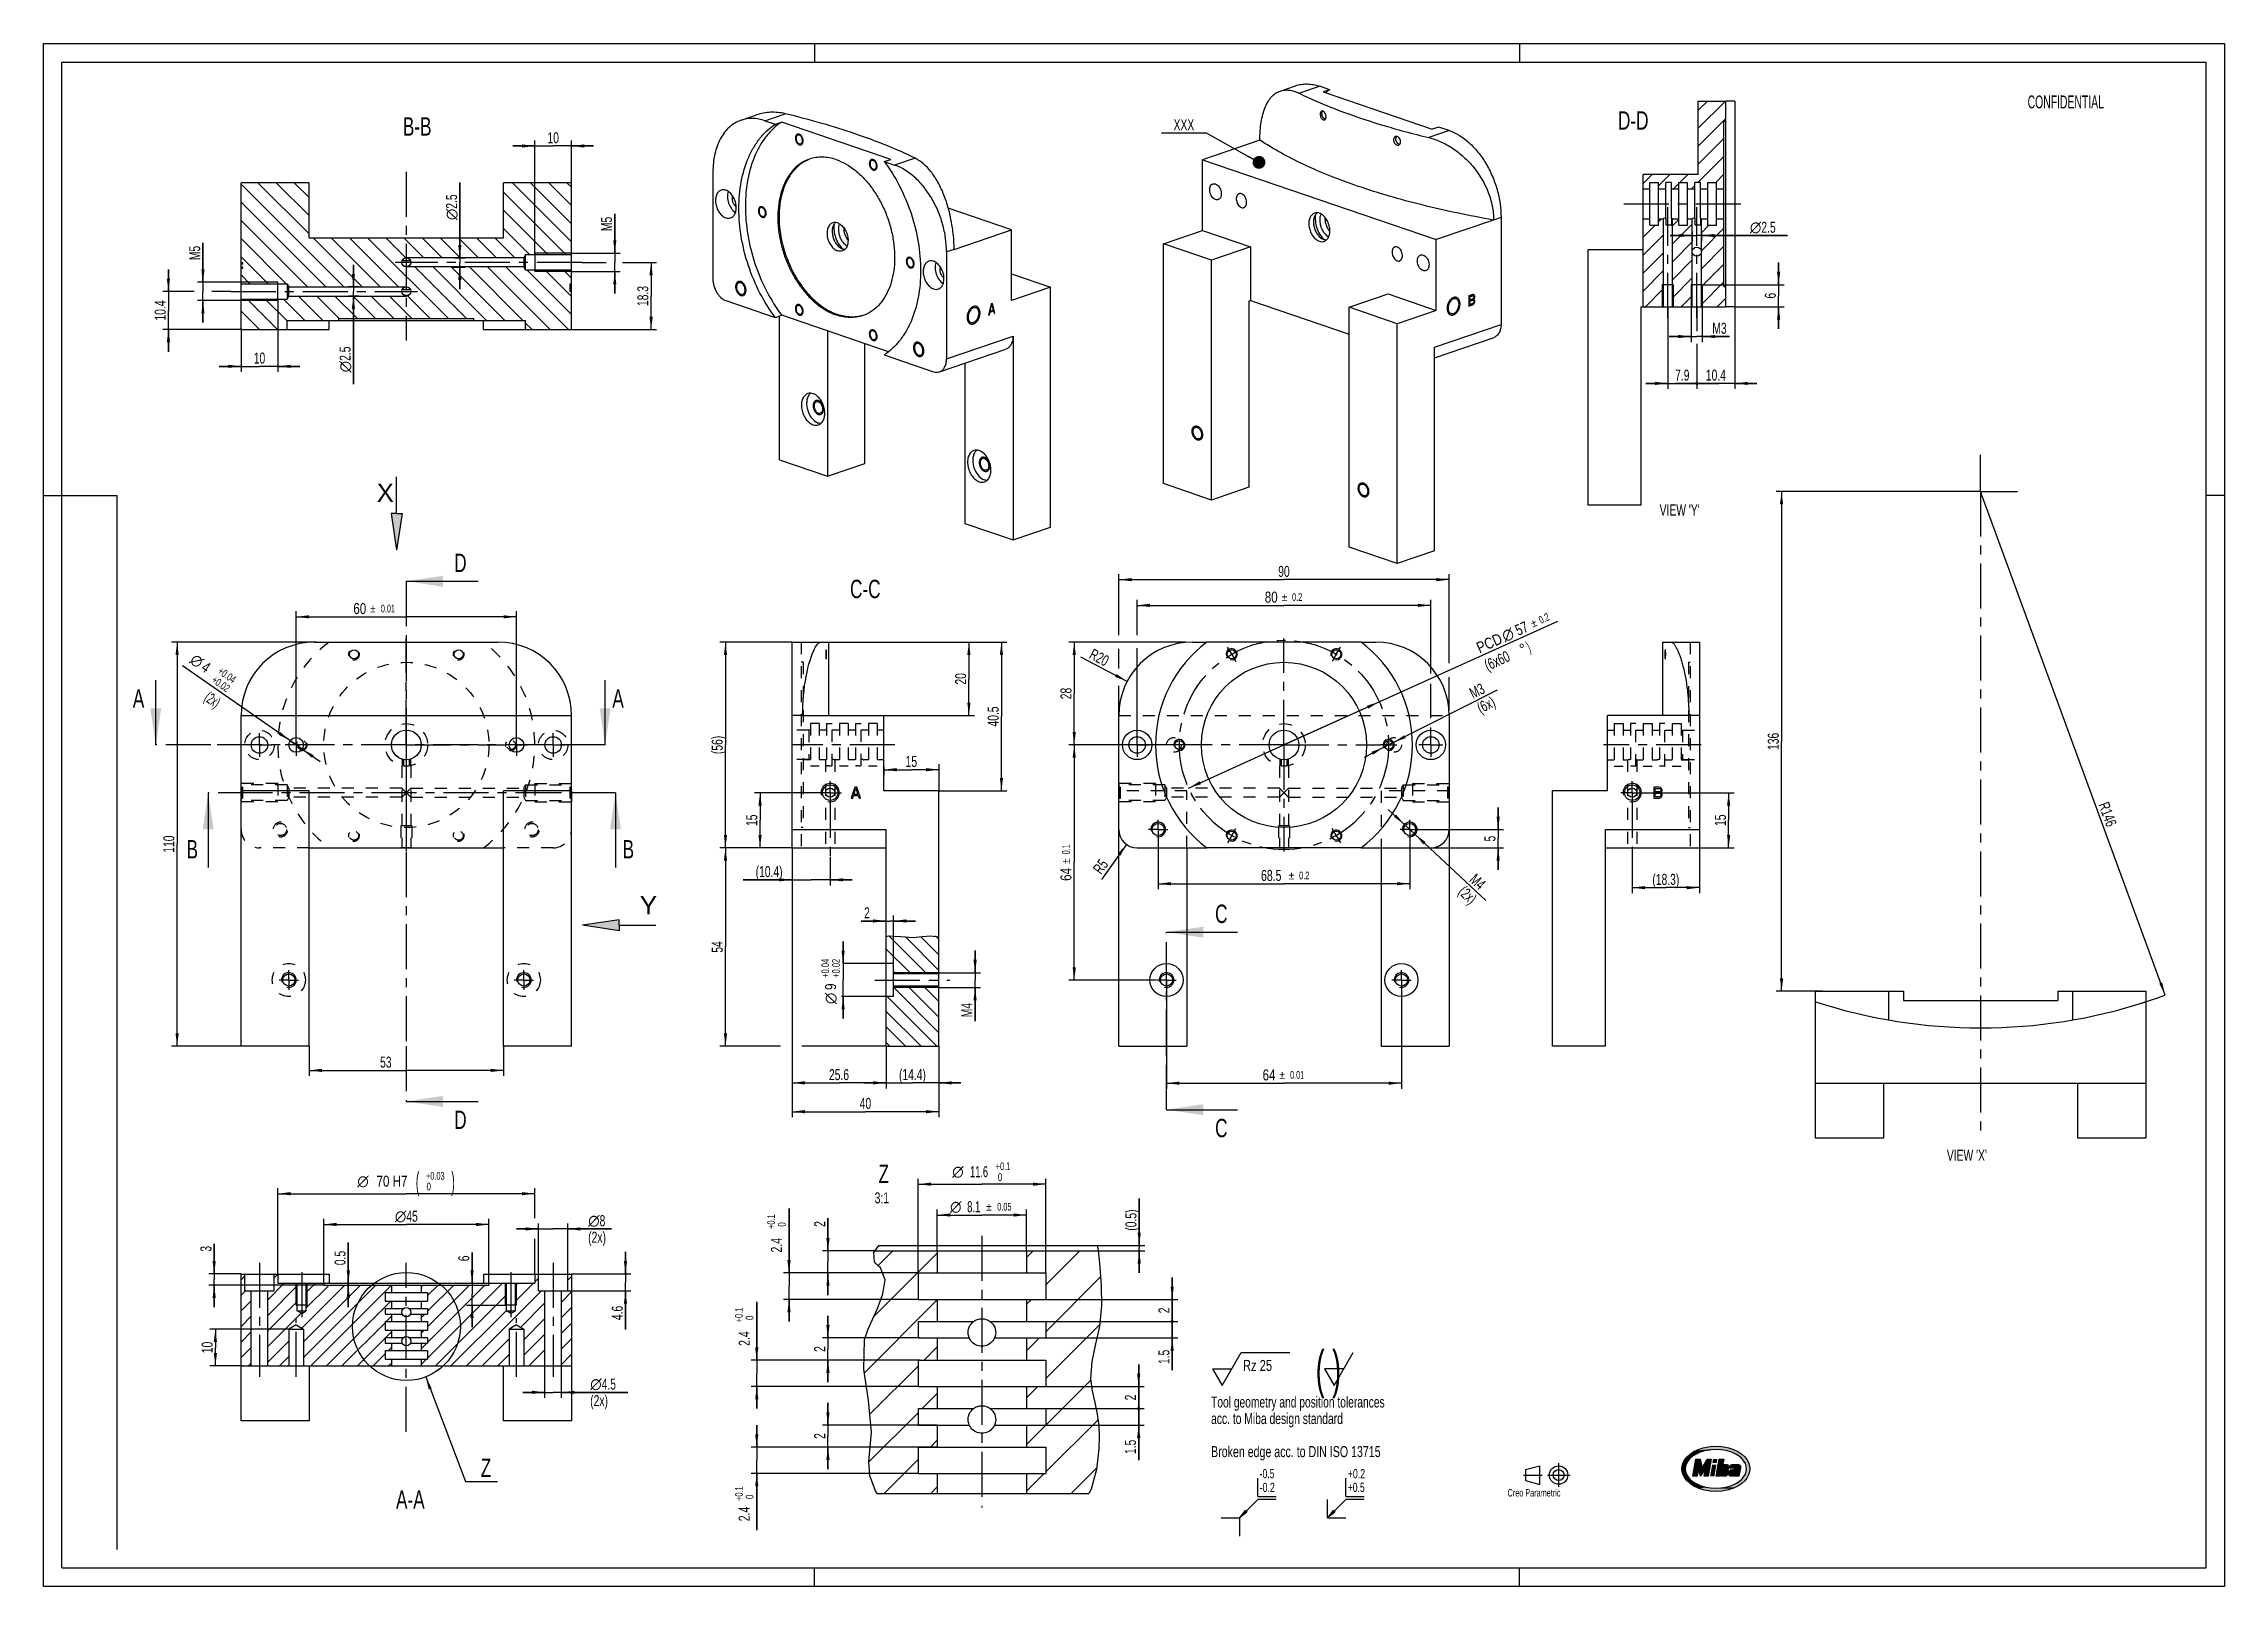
# Model space of a CAD drawing. Header units: millimetres. Extents: x 0 to 594, y 0 to 420.
import ezdxf
from ezdxf.enums import TextEntityAlignment as Align

# ---------------------------------------------------------------- set-up
doc = ezdxf.new("R2010")
doc.units = ezdxf.units.MM
doc.header["$LTSCALE"] = 32.67
doc.linetypes.add('CENTER', pattern=[0.6, 0.375, -0.075, 0.075, -0.075])
doc.linetypes.add('HIDDEN', pattern=[0.2, 0.1, -0.1])
doc.layers.get('0').update_dxf_attribs({"linetype": 'CONTINUOUS'})
for name, color, linetype in [('_AXIS', 7, 'CONTINUOUS'), ('_DRAWING_DIM', 7, 'CONTINUOUS'), ('_ROUND', 7, 'CONTINUOUS'), ('DEFAULT_2', 8, 'HIDDEN')]:
    doc.layers.add(name, color=color, linetype=linetype)
doc.styles.get("Standard").update_dxf_attribs({"font": 'txt', "width": 0.7})
doc.styles.add('TEXTSTYLE_2', font='gdt')
doc.styles.add('TEXTSTYLE_3', font='txt', dxfattribs={"width": 0.6})
doc.styles.add('TEXTSTYLE_4', font='txt', dxfattribs={"width": 0.7})
doc.styles.add('TEXTSTYLE_5', font='txt', dxfattribs={"width": 0.58})
doc.dimstyles.new('DIMSTYLE_1', dxfattribs={"dimtxt": 3, "dimasz": 3.5, "dimexe": 1.5, "dimexo": 0, "dimgap": 0.75, "dimtad": 1, "dimdec": 3, "dimlfac": 0.333333, "dimdsep": 46, "dimtxsty": 'STANDARD', "dimblk": '_FILLED', "dimblk1": '_FILLED', "dimblk2": '_FILLED', "dimcen": 0, "dimadec": 3, "dimazin": 2, "dimtp": 0.1, "dimtm": 0.1, "dimtfac": 1, "dimtdec": 3, "dimtofl": 0, "dimtmove": 0, "dimatfit": 3, "dimldrblk": '_FILLED', "dimfxl": 1, "dimtolj": 1, "dimarcsym": 0})
doc.dimstyles.new('DIMSTYLE_10', dxfattribs={"dimtxt": 3, "dimasz": 3.5, "dimexe": 1.5, "dimexo": 0, "dimgap": 0.75, "dimtad": 1, "dimdec": 3, "dimlfac": 0.333333, "dimdsep": 46, "dimtxsty": 'STANDARD', "dimblk": '_FILLED', "dimblk1": '_FILLED', "dimblk2": '_FILLED', "dimcen": 0, "dimadec": 3, "dimazin": 2, "dimtol": 1, "dimtp": 0.1, "dimtfac": 0.7, "dimtdec": 3, "dimtofl": 0, "dimtmove": 0, "dimatfit": 3, "dimldrblk": '_FILLED', "dimfxl": 1, "dimtolj": 1, "dimarcsym": 0})
doc.dimstyles.new('DIMSTYLE_11', dxfattribs={"dimtxt": 3, "dimasz": 3.5, "dimexe": 1.5, "dimexo": 0, "dimgap": 0.75, "dimtad": 1, "dimdec": 3, "dimlfac": 0.333333, "dimdsep": 46, "dimtxsty": 'STANDARD', "dimblk": '_FILLED', "dimblk1": '_FILLED', "dimblk2": '_FILLED', "dimcen": 0, "dimadec": 3, "dimazin": 2, "dimtol": 1, "dimtp": 0.05, "dimtm": 0.05, "dimtfac": 1, "dimtdec": 3, "dimtofl": 0, "dimtmove": 0, "dimatfit": 3, "dimldrblk": '_FILLED', "dimfxl": 1, "dimtolj": 1, "dimarcsym": 0})
doc.dimstyles.new('DIMSTYLE_12', dxfattribs={"dimtxt": 3, "dimasz": 3.5, "dimexe": 1.5, "dimexo": 0, "dimgap": 0.75, "dimtad": 1, "dimdec": 3, "dimdsep": 46, "dimtxsty": 'STANDARD', "dimblk": '_FILLED', "dimblk1": '_FILLED', "dimblk2": '_FILLED', "dimcen": 0, "dimadec": 3, "dimazin": 2, "dimtol": 1, "dimtp": 0.03, "dimtfac": 0.7, "dimtdec": 3, "dimtofl": 0, "dimtmove": 0, "dimatfit": 3, "dimldrblk": '_FILLED', "dimfxl": 1, "dimtolj": 1, "dimarcsym": 0})
doc.dimstyles.new('DIMSTYLE_13', dxfattribs={"dimtxt": 3, "dimasz": 3.5, "dimexe": 1.5, "dimexo": 0, "dimgap": 0.75, "dimtad": 1, "dimdec": 3, "dimdsep": 46, "dimtxsty": 'STANDARD', "dimblk": '_FILLED', "dimblk1": '_FILLED', "dimblk2": '_FILLED', "dimcen": 0, "dimadec": 3, "dimazin": 2, "dimtp": 0.2, "dimtm": 0.2, "dimtfac": 1, "dimtdec": 3, "dimtofl": 0, "dimtmove": 0, "dimatfit": 3, "dimldrblk": '_FILLED', "dimfxl": 1, "dimtolj": 1, "dimarcsym": 0})
doc.dimstyles.new('DIMSTYLE_14', dxfattribs={"dimtxt": 3, "dimasz": 3.5, "dimexe": 1.5, "dimexo": 0, "dimgap": 0.75, "dimtad": 1, "dimdec": 3, "dimdsep": 46, "dimtxsty": 'STANDARD', "dimblk": '_FILLED', "dimblk1": '_FILLED', "dimblk2": '_FILLED', "dimcen": 0, "dimadec": 3, "dimazin": 2, "dimtp": 0.1, "dimtm": 0.1, "dimtfac": 1, "dimtdec": 3, "dimtofl": 0, "dimtmove": 0, "dimatfit": 3, "dimldrblk": '_FILLED', "dimfxl": 1, "dimtolj": 1, "dimarcsym": 0})
doc.dimstyles.new('DIMSTYLE_15', dxfattribs={"dimtxt": 3, "dimasz": 3.5, "dimexe": 1.5, "dimexo": 0, "dimgap": 0.75, "dimtad": 1, "dimdec": 3, "dimdsep": 46, "dimtxsty": 'STANDARD', "dimblk": '_FILLED', "dimblk1": '_FILLED', "dimblk2": '_FILLED', "dimcen": 0, "dimadec": 3, "dimazin": 2, "dimtol": 1, "dimtp": 0.2, "dimtm": 0.2, "dimtfac": 1, "dimtdec": 3, "dimtofl": 0, "dimtmove": 0, "dimatfit": 3, "dimldrblk": '_FILLED', "dimfxl": 1, "dimtolj": 1, "dimarcsym": 0})
doc.dimstyles.new('DIMSTYLE_16', dxfattribs={"dimtxt": 3, "dimasz": 3.5, "dimexe": 1.5, "dimexo": 0, "dimgap": 0.75, "dimtad": 1, "dimdec": 3, "dimdsep": 46, "dimtxsty": 'STANDARD', "dimblk": '_FILLED', "dimblk1": '_FILLED', "dimblk2": '_FILLED', "dimcen": 0, "dimadec": 3, "dimazin": 2, "dimtol": 1, "dimtp": 0.04, "dimtm": -0.02, "dimtfac": 0.7, "dimtdec": 3, "dimtmove": 0, "dimatfit": 0, "dimldrblk": '_FILLED', "dimfxl": 1, "dimtolj": 1, "dimarcsym": 0})
doc.dimstyles.new('DIMSTYLE_17', dxfattribs={"dimtxt": 3, "dimasz": 3.5, "dimexe": 1.5, "dimexo": 0, "dimgap": 0.75, "dimtad": 1, "dimdec": 3, "dimdsep": 46, "dimtxsty": 'STANDARD', "dimblk": '_FILLED', "dimblk1": '_FILLED', "dimblk2": '_FILLED', "dimcen": 0, "dimadec": 3, "dimazin": 2, "dimtp": 0.5, "dimtm": 0.5, "dimtfac": 1, "dimtdec": 3, "dimtofl": 0, "dimtmove": 0, "dimatfit": 3, "dimldrblk": '_FILLED', "dimfxl": 1, "dimtolj": 1, "dimarcsym": 0})
doc.dimstyles.new('DIMSTYLE_18', dxfattribs={"dimtxt": 3, "dimasz": 3.5, "dimexe": 1.5, "dimexo": 0, "dimgap": 0.75, "dimtad": 1, "dimdec": 3, "dimdsep": 46, "dimtxsty": 'STANDARD', "dimblk": '_FILLED', "dimblk1": '_FILLED', "dimblk2": '_FILLED', "dimcen": 0, "dimadec": 3, "dimazin": 2, "dimtp": 0.5, "dimtm": 0.5, "dimtfac": 1, "dimtdec": 3, "dimtofl": 0, "dimtmove": 0, "dimatfit": 3, "dimldrblk": '_FILLED', "dimfxl": 1, "dimtolj": 1, "dimarcsym": 0})
doc.dimstyles.new('DIMSTYLE_2', dxfattribs={"dimtxt": 3, "dimasz": 3.5, "dimexe": 1.5, "dimexo": 0, "dimgap": 0.75, "dimtad": 1, "dimdec": 3, "dimdsep": 46, "dimtxsty": 'STANDARD', "dimblk": '_FILLED', "dimblk1": '_FILLED', "dimblk2": '_FILLED', "dimcen": 0, "dimadec": 3, "dimazin": 2, "dimtp": 0.2, "dimtm": 0.2, "dimtfac": 1, "dimtdec": 3, "dimtofl": 0, "dimtmove": 0, "dimatfit": 3, "dimldrblk": '_FILLED', "dimfxl": 1, "dimtolj": 1, "dimarcsym": 0})
doc.dimstyles.new('DIMSTYLE_3', dxfattribs={"dimtxt": 3, "dimasz": 3.5, "dimexe": 1.5, "dimexo": 0, "dimgap": 0.75, "dimtad": 1, "dimdec": 3, "dimdsep": 46, "dimtxsty": 'STANDARD', "dimblk": '_FILLED', "dimblk1": '_FILLED', "dimblk2": '_FILLED', "dimcen": 0, "dimadec": 3, "dimazin": 2, "dimtp": 0.3, "dimtm": 0.3, "dimtfac": 1, "dimtdec": 3, "dimtofl": 0, "dimtmove": 0, "dimatfit": 3, "dimldrblk": '_FILLED', "dimfxl": 1, "dimtolj": 1, "dimarcsym": 0})
doc.dimstyles.new('DIMSTYLE_4', dxfattribs={"dimtxt": 3, "dimasz": 3.5, "dimexe": 1.5, "dimexo": 0, "dimgap": 0.75, "dimtad": 1, "dimdec": 3, "dimdsep": 46, "dimtxsty": 'STANDARD', "dimblk": '_FILLED', "dimblk1": '_FILLED', "dimblk2": '_FILLED', "dimcen": 0, "dimadec": 3, "dimazin": 2, "dimtp": 0.1, "dimtm": 0.1, "dimtfac": 1, "dimtdec": 3, "dimtofl": 0, "dimtmove": 0, "dimatfit": 3, "dimldrblk": '_FILLED', "dimfxl": 1, "dimtolj": 1, "dimarcsym": 0})
doc.dimstyles.new('DIMSTYLE_5', dxfattribs={"dimtxt": 3, "dimasz": 3.5, "dimexe": 1.5, "dimexo": 0, "dimgap": 0.75, "dimtad": 1, "dimdec": 3, "dimdsep": 46, "dimtxsty": 'STANDARD', "dimblk": '_FILLED', "dimblk1": '_FILLED', "dimblk2": '_FILLED', "dimcen": 0, "dimadec": 3, "dimazin": 2, "dimtol": 1, "dimtp": 0.1, "dimtm": 0.1, "dimtfac": 1, "dimtdec": 3, "dimtofl": 0, "dimtmove": 0, "dimatfit": 3, "dimldrblk": '_FILLED', "dimfxl": 1, "dimtolj": 1, "dimarcsym": 0})
doc.dimstyles.new('DIMSTYLE_6', dxfattribs={"dimtxt": 3, "dimasz": 3.5, "dimexe": 1.5, "dimexo": 0, "dimgap": 0.75, "dimtad": 1, "dimdec": 3, "dimdsep": 46, "dimtxsty": 'STANDARD', "dimblk": '_FILLED', "dimblk1": '_FILLED', "dimblk2": '_FILLED', "dimcen": 0, "dimadec": 3, "dimazin": 2, "dimtol": 1, "dimtp": 0.04, "dimtm": -0.02, "dimtfac": 0.7, "dimtdec": 3, "dimtofl": 0, "dimtmove": 0, "dimatfit": 3, "dimldrblk": '_FILLED', "dimfxl": 1, "dimtolj": 1, "dimarcsym": 0})
doc.dimstyles.new('DIMSTYLE_7', dxfattribs={"dimtxt": 3, "dimasz": 3.5, "dimexe": 1.5, "dimexo": 0, "dimgap": 0.75, "dimtad": 1, "dimdec": 3, "dimdsep": 46, "dimtxsty": 'STANDARD', "dimblk": '_FILLED', "dimblk1": '_FILLED', "dimblk2": '_FILLED', "dimcen": 0, "dimadec": 3, "dimazin": 2, "dimtol": 1, "dimtp": 0.01, "dimtm": 0.01, "dimtfac": 1, "dimtdec": 3, "dimtofl": 0, "dimtmove": 0, "dimatfit": 3, "dimldrblk": '_FILLED', "dimfxl": 1, "dimtolj": 1, "dimarcsym": 0})
doc.dimstyles.new('DIMSTYLE_8', dxfattribs={"dimtxt": 3, "dimasz": 3.5, "dimexe": 1.5, "dimexo": 0, "dimgap": 0.75, "dimtad": 1, "dimdec": 3, "dimdsep": 46, "dimtxsty": 'STANDARD', "dimblk": '_FILLED', "dimblk1": '_FILLED', "dimblk2": '_FILLED', "dimcen": 0, "dimadec": 3, "dimazin": 2, "dimtp": 0.1, "dimtm": 0.1, "dimtfac": 1, "dimtdec": 3, "dimtmove": 0, "dimatfit": 0, "dimldrblk": '_FILLED', "dimfxl": 1, "dimtolj": 1, "dimarcsym": 0})
doc.dimstyles.new('DIMSTYLE_9', dxfattribs={"dimtxt": 3, "dimasz": 3.5, "dimexe": 1.5, "dimexo": 0, "dimgap": 0.75, "dimtad": 1, "dimdec": 3, "dimdsep": 46, "dimtxsty": 'STANDARD', "dimblk": '_FILLED', "dimblk1": '_FILLED', "dimblk2": '_FILLED', "dimcen": 0, "dimadec": 3, "dimazin": 2, "dimtol": 1, "dimtp": 0.2, "dimtm": 0.2, "dimtfac": 1, "dimtdec": 3, "dimtmove": 0, "dimatfit": 2, "dimldrblk": '_FILLED', "dimfxl": 1, "dimtolj": 1, "dimarcsym": 0})
doc.dimstyles.get("Standard").update_dxf_attribs({"dimtxt": 3, "dimasz": 3.5, "dimexe": 1.5, "dimexo": 0, "dimtad": 1, "dimdec": 3, "dimdsep": 46, "dimtxsty": 'STANDARD', "dimblk": '_FILLED', "dimblk1": '_FILLED', "dimblk2": '_FILLED', "dimcen": 0, "dimadec": 3, "dimazin": 2, "dimtol": 1, "dimtp": 0.005, "dimtm": 0.005, "dimtfac": 1, "dimtdec": 3, "dimtofl": 0, "dimtmove": 0, "dimatfit": 3, "dimldrblk": '_FILLED', "dimfxl": 1, "dimtolj": 1, "dimarcsym": 0})

msp = doc.modelspace()

# ---------------------------------------------------------------- texts
at = {"color": 2, "linetype": 'CONTINUOUS', "line_spacing_factor": 0.9}
for s, insert, char_height, width, attachment_point in [('B-B', (105.6542, 399.9569), 5, 17.142857, 3), ('XXX', (313.4053, 399.4146), 3, 12.428571, 3), ('D-D', (437.1398, 401.5825), 5, 18.928571, 3), ("VIEW 'Y'", (440.18, 294.5372), 3, 29.357143, 1), ('C-C', (227.9732, 274.0445), 5, 17.857143, 3), ("VIEW 'X'", (518.4133, 118.8577), 3, 29.357143, 1), ('Z\\P\\H3.0;3:1', (230.2758, 114.7721), 5, 7.392857, 3), ('Z', (119.0588, 34.7535), 5, 5.892857, 1), ('A-A', (103.7916, 26.141), 5, 18.214286, 3)]:
    msp.add_mtext(s, dxfattribs=dict(at, insert=insert, char_height=char_height, width=width, attachment_point=attachment_point))
at = {"color": 7, "linetype": 'CONTINUOUS', "char_height": 5, "attachment_point": 1, "line_spacing_factor": 0.9}
for s, insert, width in [('D', (111.8349, 281.1432), 6.785714), ('A', (24.2962, 244.2352), 6.428571), ('A', (154.9111, 244.2352), 6.428571), ('B', (38.939, 203.1764), 5.892857), ('B', (157.7159, 203.1764), 5.892857), ('C', (319.089, 185.6004), 6.25), ('D', (111.8349, 129.5227), 6.785714), ('C', (319.089, 127.2697), 6.25)]:
    msp.add_mtext(s, dxfattribs=dict(at, insert=insert, width=width))

# ---------------------------------------------------------------- blocks, each defined once
blk = doc.blocks.new('_FILLED')
at = {"color": 0, "linetype": 'BYBLOCK'}
blk.add_solid([(0, 0), (-1, 0.125), (-1, -0.125)], dxfattribs=at)
blk = doc.blocks.new('XSEC_FILLED')
at = {"color": 0, "linetype": 'BYBLOCK'}
blk.add_solid([(0, 0), (-1, 0.15), (-1, -0.15)], dxfattribs=at)
blk = doc.blocks.new('*D0')
at = {"layer": '_DRAWING_DIM', "color": 2, "linetype": 'CONTINUOUS'}
for p, q in [((298.42, 92.82), (298.42, 105.62)), ((298.42, 105.62), (298.42, 92.07)), ((286.33, 92.82), (299.92, 92.82)), ((286.97, 91.32), (299.92, 91.32)), ((298.42, 85.32), (298.42, 92.07)), ((298.42, 91.32), (298.42, 85.32))]:
    blk.add_line(p, q, dxfattribs=at)
at = {"layer": '_DRAWING_DIM', "color": 2, "linetype": 'CONTINUOUS', "xscale": 3.5, "yscale": 3.5, "zscale": 3.5}
for p, rotation in [((298.42, 92.82), 270), ((298.42, 91.32), 90)]:
    blk.add_blockref('_FILLED', p, dxfattribs=dict(at, rotation=rotation))
at = {"layer": '_DRAWING_DIM', "color": 2, "linetype": 'CONTINUOUS', "insert": (294.67, 96.83), "char_height": 3, "width": 13.1786, "attachment_point": 1, "rotation": 90, "line_spacing_factor": 0.9}
blk.add_mtext('(0.5)', dxfattribs=at)
blk = doc.blocks.new('*D1')
at = {"layer": '_DRAWING_DIM', "color": 2, "linetype": 'CONTINUOUS'}
for p, q in [((203.85, 200.22), (203.85, 190.85)), ((214.25, 198.64), (214.25, 190.85)), ((203.85, 192.35), (190.57, 192.35)), ((190.57, 192.35), (209.05, 192.35)), ((220.25, 192.35), (209.05, 192.35)), ((214.25, 192.35), (220.25, 192.35))]:
    blk.add_line(p, q, dxfattribs=at)
at = {"layer": '_DRAWING_DIM', "color": 2, "linetype": 'CONTINUOUS', "xscale": 3.5, "yscale": 3.5, "zscale": 3.5}
blk.add_blockref('_FILLED', (203.85, 192.35), dxfattribs=at)
at = {"layer": '_DRAWING_DIM', "color": 2, "linetype": 'CONTINUOUS', "xscale": 3.5, "yscale": 3.5, "zscale": 3.5, "rotation": 180}
blk.add_blockref('_FILLED', (214.25, 192.35), dxfattribs=at)
at = {"layer": '_DRAWING_DIM', "color": 2, "linetype": 'CONTINUOUS', "insert": (201.28, 196.1), "char_height": 3, "width": 16.0714, "attachment_point": 3, "line_spacing_factor": 0.9}
blk.add_mtext('(10.4)', dxfattribs=at)
blk = doc.blocks.new('*D2')
at = {"layer": '_DRAWING_DIM', "color": 2, "linetype": 'CONTINUOUS'}
for p, q in [((435.81, 216.07), (460.47, 216.07)), ((458.97, 216.07), (458.97, 208.57)), ((458.97, 201.07), (458.97, 208.57)), ((451.01, 201.07), (460.47, 201.07))]:
    blk.add_line(p, q, dxfattribs=at)
at = {"layer": '_DRAWING_DIM', "color": 2, "linetype": 'CONTINUOUS', "xscale": 3.5, "yscale": 3.5, "zscale": 3.5}
for p, rotation in [((458.97, 216.07), 90), ((458.97, 201.07), 270)]:
    blk.add_blockref('_FILLED', p, dxfattribs=dict(at, rotation=rotation))
at = {"layer": '_DRAWING_DIM', "color": 2, "linetype": 'CONTINUOUS', "insert": (455.22, 208.57), "char_height": 3, "width": 5.7857, "attachment_point": 2, "rotation": 90, "line_spacing_factor": 0.9}
blk.add_mtext('15', dxfattribs=at)
blk = doc.blocks.new('*D3')
at = {"layer": '_DRAWING_DIM', "color": 2, "linetype": 'CONTINUOUS'}
for p, q in [((451.01, 204.07), (451.01, 188.72)), ((432.71, 199.32), (432.71, 188.72)), ((432.71, 190.22), (441.86, 190.22)), ((451.01, 190.22), (441.86, 190.22))]:
    blk.add_line(p, q, dxfattribs=at)
at = {"layer": '_DRAWING_DIM', "color": 2, "linetype": 'CONTINUOUS', "xscale": 3.5, "yscale": 3.5, "zscale": 3.5, "rotation": 180}
blk.add_blockref('_FILLED', (432.71, 190.22), dxfattribs=at)
at = {"layer": '_DRAWING_DIM', "color": 2, "linetype": 'CONTINUOUS', "xscale": 3.5, "yscale": 3.5, "zscale": 3.5}
blk.add_blockref('_FILLED', (451.01, 190.22), dxfattribs=at)
at = {"layer": '_DRAWING_DIM', "color": 2, "linetype": 'CONTINUOUS', "insert": (441.86, 193.97), "char_height": 3, "width": 15.75, "attachment_point": 2, "line_spacing_factor": 0.9}
blk.add_mtext('(18.3)', dxfattribs=at)
blk = doc.blocks.new('*D4')
at = {"layer": '_DRAWING_DIM', "color": 2, "linetype": 'CONTINUOUS'}
for p, q in [((34, 352.54), (34, 358.54)), ((34, 358.54), (34, 347.34)), ((40.97, 352.54), (32.5, 352.54)), ((51.04, 352.54), (45.81, 352.54)), ((34, 336.14), (34, 347.34)), ((53.8, 342.14), (32.5, 342.14)), ((34, 342.14), (34, 336.14))]:
    blk.add_line(p, q, dxfattribs=at)
at = {"layer": '_DRAWING_DIM', "color": 2, "linetype": 'CONTINUOUS', "xscale": 3.5, "yscale": 3.5, "zscale": 3.5}
for p, rotation in [((34, 352.54), 270), ((34, 342.14), 90)]:
    blk.add_blockref('_FILLED', p, dxfattribs=dict(at, rotation=rotation))
at = {"layer": '_DRAWING_DIM', "color": 2, "linetype": 'CONTINUOUS', "insert": (30.25, 347.34), "char_height": 3, "width": 12.2143, "attachment_point": 2, "rotation": 90, "line_spacing_factor": 0.9}
blk.add_mtext('10.4', dxfattribs=at)
blk = doc.blocks.new('*D5')
at = {"layer": '_DRAWING_DIM', "color": 2, "linetype": 'CONTINUOUS'}
for p, q in [((146.59, 360.44), (153.2, 360.44)), ((157.67, 360.44), (166.96, 360.44)), ((165.46, 360.44), (165.46, 351.29)), ((165.46, 342.14), (165.46, 351.29)), ((143.18, 342.14), (166.96, 342.14))]:
    blk.add_line(p, q, dxfattribs=at)
at = {"layer": '_DRAWING_DIM', "color": 2, "linetype": 'CONTINUOUS', "xscale": 3.5, "yscale": 3.5, "zscale": 3.5}
for p, rotation in [((165.46, 360.44), 90), ((165.46, 342.14), 270)]:
    blk.add_blockref('_FILLED', p, dxfattribs=dict(at, rotation=rotation))
at = {"layer": '_DRAWING_DIM', "color": 2, "linetype": 'CONTINUOUS', "insert": (161.71, 351.29), "char_height": 3, "width": 11.8929, "attachment_point": 2, "rotation": 90, "line_spacing_factor": 0.9}
blk.add_mtext('18.3', dxfattribs=at)
blk = doc.blocks.new('*D6')
at = {"color": 2, "linetype": 'CONTINUOUS'}
for p, q in [((292.85, 258.95), (292.85, 275.57)), ((292.85, 274.07), (337.85, 274.07)), ((382.85, 274.07), (337.85, 274.07)), ((382.85, 251.32), (382.85, 275.57)), ((292.85, 249.85), (292.85, 255.24)), ((292.85, 236.45), (292.85, 245.16)), ((382.85, 238.56), (382.85, 247.5))]:
    blk.add_line(p, q, dxfattribs=at)
at = {"color": 2, "linetype": 'CONTINUOUS', "xscale": 3.5, "yscale": 3.5, "zscale": 3.5, "rotation": 180}
blk.add_blockref('_FILLED', (292.85, 274.07), dxfattribs=at)
at = {"color": 2, "linetype": 'CONTINUOUS', "xscale": 3.5, "yscale": 3.5, "zscale": 3.5}
blk.add_blockref('_FILLED', (382.85, 274.07), dxfattribs=at)
at = {"color": 2, "linetype": 'CONTINUOUS', "insert": (337.85, 277.82), "char_height": 3, "width": 7.0714, "attachment_point": 2, "line_spacing_factor": 0.9}
blk.add_mtext('90', dxfattribs=at)
blk = doc.blocks.new('*D7')
at = {"color": 2, "linetype": 'CONTINUOUS'}
for p, q in [((74.22, 257.07), (34.86, 257.07)), ((36.36, 257.07), (36.36, 202.07)), ((36.36, 147.07), (36.36, 202.07)), ((54.59, 147.07), (34.86, 147.07))]:
    blk.add_line(p, q, dxfattribs=at)
at = {"color": 2, "linetype": 'CONTINUOUS', "xscale": 3.5, "yscale": 3.5, "zscale": 3.5}
for p, rotation in [((36.36, 257.07), 90), ((36.36, 147.07), 270)]:
    blk.add_blockref('_FILLED', p, dxfattribs=dict(at, rotation=rotation))
at = {"color": 2, "linetype": 'CONTINUOUS', "insert": (32.61, 202.07), "char_height": 3, "width": 8.6786, "attachment_point": 2, "rotation": 90, "line_spacing_factor": 0.9}
blk.add_mtext('110', dxfattribs=at)
blk = doc.blocks.new('*D8')
at = {"color": 2, "linetype": 'CONTINUOUS'}
for p, q in [((203.85, 201.07), (184.23, 201.07)), ((185.73, 201.07), (185.73, 174.07)), ((185.73, 147.07), (185.73, 174.07)), ((200.75, 147.07), (184.23, 147.07)), ((229.45, 147.07), (206.53, 147.07))]:
    blk.add_line(p, q, dxfattribs=at)
at = {"color": 2, "linetype": 'CONTINUOUS', "xscale": 3.5, "yscale": 3.5, "zscale": 3.5}
for p, rotation in [((185.73, 201.07), 90), ((185.73, 147.07), 270)]:
    blk.add_blockref('_FILLED', p, dxfattribs=dict(at, rotation=rotation))
at = {"color": 2, "linetype": 'CONTINUOUS', "insert": (181.98, 174.07), "char_height": 3, "width": 6.75, "attachment_point": 2, "rotation": 90, "line_spacing_factor": 0.9}
blk.add_mtext('54', dxfattribs=at)
blk = doc.blocks.new('*D9')
at = {"color": 2, "linetype": 'CONTINUOUS'}
for p, q in [((203.85, 201.07), (203.85, 127.73)), ((243.85, 147.07), (243.85, 127.73)), ((203.85, 129.23), (223.85, 129.23)), ((243.85, 129.23), (223.85, 129.23))]:
    blk.add_line(p, q, dxfattribs=at)
at = {"color": 2, "linetype": 'CONTINUOUS', "xscale": 3.5, "yscale": 3.5, "zscale": 3.5, "rotation": 180}
blk.add_blockref('_FILLED', (203.85, 129.23), dxfattribs=at)
at = {"color": 2, "linetype": 'CONTINUOUS', "xscale": 3.5, "yscale": 3.5, "zscale": 3.5}
blk.add_blockref('_FILLED', (243.85, 129.23), dxfattribs=at)
at = {"color": 2, "linetype": 'CONTINUOUS', "insert": (223.85, 132.98), "char_height": 3, "width": 7.0714, "attachment_point": 2, "line_spacing_factor": 0.9}
blk.add_mtext('40', dxfattribs=at)
blk = doc.blocks.new('*D10')
at = {"color": 2, "linetype": 'CONTINUOUS'}
for p, q in [((203.85, 201.07), (203.85, 135.57)), ((229.45, 147.15), (229.45, 135.57)), ((203.85, 137.07), (216.65, 137.07)), ((229.45, 137.07), (216.65, 137.07))]:
    blk.add_line(p, q, dxfattribs=at)
at = {"color": 2, "linetype": 'CONTINUOUS', "xscale": 3.5, "yscale": 3.5, "zscale": 3.5, "rotation": 180}
blk.add_blockref('_FILLED', (203.85, 137.07), dxfattribs=at)
at = {"color": 2, "linetype": 'CONTINUOUS', "xscale": 3.5, "yscale": 3.5, "zscale": 3.5}
blk.add_blockref('_FILLED', (229.45, 137.07), dxfattribs=at)
at = {"color": 2, "linetype": 'CONTINUOUS', "insert": (216.65, 140.82), "char_height": 3, "width": 12.8571, "attachment_point": 2, "line_spacing_factor": 0.9}
blk.add_mtext('25.6', dxfattribs=at)
blk = doc.blocks.new('*D11')
at = {"color": 2, "linetype": 'CONTINUOUS'}
for p, q in [((229.45, 147.07), (229.45, 135.57)), ((243.85, 147.07), (243.85, 135.57)), ((229.45, 137.07), (223.45, 137.07)), ((223.45, 137.07), (236.65, 137.07)), ((249.85, 137.07), (236.65, 137.07)), ((243.85, 137.07), (249.85, 137.07))]:
    blk.add_line(p, q, dxfattribs=at)
at = {"color": 2, "linetype": 'CONTINUOUS', "xscale": 3.5, "yscale": 3.5, "zscale": 3.5}
blk.add_blockref('_FILLED', (229.45, 137.07), dxfattribs=at)
at = {"color": 2, "linetype": 'CONTINUOUS', "xscale": 3.5, "yscale": 3.5, "zscale": 3.5, "rotation": 180}
blk.add_blockref('_FILLED', (243.85, 137.07), dxfattribs=at)
at = {"color": 2, "linetype": 'CONTINUOUS', "insert": (236.65, 140.82), "char_height": 3, "width": 16.0714, "attachment_point": 2, "line_spacing_factor": 0.9}
blk.add_mtext('(14.4)', dxfattribs=at)
blk = doc.blocks.new('*D12')
at = {"color": 2, "linetype": 'CONTINUOUS'}
for p, q in [((253.71, 167.07), (253.71, 173.07)), ((253.71, 173.07), (253.71, 165.07)), ((243.84, 167.07), (255.21, 167.07)), ((243.8, 163.07), (255.21, 163.07)), ((253.71, 153.89), (253.71, 165.07)), ((253.71, 163.07), (253.71, 153.89))]:
    blk.add_line(p, q, dxfattribs=at)
at = {"color": 2, "linetype": 'CONTINUOUS', "xscale": 3.5, "yscale": 3.5, "zscale": 3.5}
for p, rotation in [((253.71, 167.07), 270), ((253.71, 163.07), 90)]:
    blk.add_blockref('_FILLED', p, dxfattribs=dict(at, rotation=rotation))
at = {"color": 2, "linetype": 'CONTINUOUS', "insert": (249.96, 158.82), "char_height": 3, "width": 7.3929, "attachment_point": 3, "rotation": 90, "line_spacing_factor": 0.9}
blk.add_mtext('M4', dxfattribs=at)
blk = doc.blocks.new('*D13')
at = {"color": 2, "linetype": 'CONTINUOUS'}
for p, q in [((307.49, 229.07), (279.22, 229.07)), ((280.72, 229.07), (280.72, 197.07)), ((280.72, 165.07), (280.72, 197.07)), ((303.07, 165.07), (279.22, 165.07))]:
    blk.add_line(p, q, dxfattribs=at)
at = {"color": 2, "linetype": 'CONTINUOUS', "xscale": 3.5, "yscale": 3.5, "zscale": 3.5}
for p, rotation in [((280.72, 229.07), 90), ((280.72, 165.07), 270)]:
    blk.add_blockref('_FILLED', p, dxfattribs=dict(at, rotation=rotation))
at = {"color": 2, "linetype": 'CONTINUOUS'}
for s, height, width, p in [('0.1', 2.1, 0.642857, (279.52, 200.66)), ('64', 3, 0.785714, (279.97, 193.82))]:
    blk.add_text(s, height=height, rotation=90, dxfattribs=dict(at, width=width)).set_placement(p, align=Align.CENTER)
at = {"color": 2, "linetype": 'CONTINUOUS', "style": 'TEXTSTYLE_2'}
blk.add_text('`', height=2.1, rotation=90, dxfattribs=at).set_placement((279.52, 197.41), align=Align.CENTER)
blk = doc.blocks.new('*D14')
at = {"color": 2, "linetype": 'CONTINUOUS'}
for p, q in [((229.45, 181.14), (222.68, 181.14)), ((222.68, 181.14), (230.45, 181.14)), ((229.45, 180.88), (229.45, 182.64)), ((237.45, 181.14), (230.45, 181.14)), ((231.45, 169.57), (231.45, 182.64)), ((231.45, 181.14), (237.45, 181.14))]:
    blk.add_line(p, q, dxfattribs=at)
at = {"color": 2, "linetype": 'CONTINUOUS', "xscale": 3.5, "yscale": 3.5, "zscale": 3.5}
blk.add_blockref('_FILLED', (229.45, 181.14), dxfattribs=at)
at = {"color": 2, "linetype": 'CONTINUOUS', "xscale": 3.5, "yscale": 3.5, "zscale": 3.5, "rotation": 180}
blk.add_blockref('_FILLED', (231.45, 181.14), dxfattribs=at)
at = {"color": 2, "linetype": 'CONTINUOUS', "insert": (225.04, 184.89), "char_height": 3, "width": 3.5357, "attachment_point": 3, "line_spacing_factor": 0.9}
blk.add_mtext('2', dxfattribs=at)
blk = doc.blocks.new('*D15')
at = {"color": 2, "linetype": 'CONTINUOUS'}
for p, q in [((217.77, 169.57), (217.77, 175.57)), ((217.77, 175.57), (217.77, 165.07)), ((231.45, 169.57), (217.92, 169.57)), ((231.45, 160.57), (217.35, 160.57)), ((217.77, 154.57), (217.77, 165.07)), ((217.77, 160.57), (217.77, 154.57))]:
    blk.add_line(p, q, dxfattribs=at)
at = {"color": 2, "linetype": 'CONTINUOUS', "xscale": 3.5, "yscale": 3.5, "zscale": 3.5}
for p, rotation in [((217.77, 169.57), 270), ((217.77, 160.57), 90)]:
    blk.add_blockref('_FILLED', p, dxfattribs=dict(at, rotation=rotation))
at = {"color": 2, "linetype": 'CONTINUOUS', "style": 'TEXTSTYLE_3', "width": 0.728571}
for s, p in [('+0.04', (213.94, 168.25)), ('+0.02', (216.87, 168.25))]:
    blk.add_text(s, height=2.1, rotation=90, dxfattribs=at).set_placement(p, align=Align.CENTER)
at = {"color": 2, "linetype": 'CONTINUOUS', "style": 'TEXTSTYLE_2'}
blk.add_text('n', height=3, rotation=90, dxfattribs=at).set_placement((215.85, 160.07), align=Align.CENTER)
at = {"color": 2, "linetype": 'CONTINUOUS', "width": 0.785714}
blk.add_text('9', height=3, rotation=90, dxfattribs=at).set_placement((215.85, 163.25), align=Align.CENTER)
blk = doc.blocks.new('*D16')
at = {"color": 2, "linetype": 'CONTINUOUS'}
for p, q in [((305.85, 165.07), (305.85, 135.49)), ((369.85, 165.07), (369.85, 135.49)), ((305.85, 136.99), (337.85, 136.99)), ((369.85, 136.99), (337.85, 136.99))]:
    blk.add_line(p, q, dxfattribs=at)
at = {"color": 2, "linetype": 'CONTINUOUS', "xscale": 3.5, "yscale": 3.5, "zscale": 3.5, "rotation": 180}
blk.add_blockref('_FILLED', (305.85, 136.99), dxfattribs=at)
at = {"color": 2, "linetype": 'CONTINUOUS', "xscale": 3.5, "yscale": 3.5, "zscale": 3.5}
blk.add_blockref('_FILLED', (369.85, 136.99), dxfattribs=at)
at = {"color": 2, "linetype": 'CONTINUOUS'}
for s, height, width, p in [('64', 3, 0.785714, (333.78, 137.74)), ('0.01', 2.1, 0.678571, (341.44, 138.19))]:
    blk.add_text(s, height=height, dxfattribs=dict(at, width=width)).set_placement(p, align=Align.CENTER)
at = {"color": 2, "linetype": 'CONTINUOUS', "style": 'TEXTSTYLE_2'}
blk.add_text('`', height=2.1, dxfattribs=at).set_placement((337.36, 138.19), align=Align.CENTER)
blk = doc.blocks.new('*D17')
at = {"color": 2, "linetype": 'CONTINUOUS'}
for p, q in [((366.35, 229.07), (396.02, 244.11)), ((366.35, 229.07), (359.66, 225.68)), ((365.02, 228.4), (366.35, 229.07)), ((365.02, 228.4), (365.02, 228.4)), ((367.69, 229.75), (366.35, 229.07)), ((367.69, 229.75), (367.69, 229.75))]:
    blk.add_line(p, q, dxfattribs=at)
at = {"color": 2, "linetype": 'CONTINUOUS', "xscale": 3.5, "yscale": 3.5, "zscale": 3.5}
for p, rotation in [((367.69, 229.75), 206.8764648698), ((365.02, 228.4), 26.8764648698)]:
    blk.add_blockref('_FILLED', p, dxfattribs=dict(at, rotation=rotation))
at = {"color": 2, "linetype": 'CONTINUOUS', "insert": (388.02, 244.26), "char_height": 3, "width": 10.6071, "attachment_point": 1, "rotation": 26.87653, "line_spacing_factor": 0.9}
blk.add_mtext('M3\\P(6x)', dxfattribs=at)
blk = doc.blocks.new('*D18')
at = {"color": 2, "linetype": 'CONTINUOUS'}
for p, q in [((116.7, 82.54), (116.7, 90.86)), ((116.7, 90.86), (116.7, 79.54)), ((115.2, 82.54), (117.54, 82.54)), ((116.7, 70.54), (116.7, 79.54)), ((115.2, 76.54), (125.78, 76.54)), ((116.7, 76.54), (116.7, 70.54))]:
    blk.add_line(p, q, dxfattribs=at)
at = {"color": 2, "linetype": 'CONTINUOUS', "xscale": 3.5, "yscale": 3.5, "zscale": 3.5}
for p, rotation in [((116.7, 82.54), 270), ((116.7, 76.54), 90)]:
    blk.add_blockref('_FILLED', p, dxfattribs=dict(at, rotation=rotation))
at = {"color": 2, "linetype": 'CONTINUOUS', "insert": (112.95, 88.51), "char_height": 3, "width": 3.5357, "attachment_point": 1, "rotation": 90, "line_spacing_factor": 0.9}
blk.add_mtext('6', dxfattribs=at)
blk = doc.blocks.new('*D19')
at = {"color": 2, "linetype": 'CONTINUOUS'}
for p, q in [((337.85, 229.07), (412.43, 262.77)), ((363.83, 240.81), (337.85, 229.07)), ((311.88, 217.34), (337.85, 229.07))]:
    blk.add_line(p, q, dxfattribs=at)
at = {"color": 2, "linetype": 'CONTINUOUS', "xscale": 3.5, "yscale": 3.5, "zscale": 3.5}
for p, rotation in [((363.83, 240.81), 24.3172690726), ((311.88, 217.34), 204.3172690726)]:
    blk.add_blockref('_FILLED', p, dxfattribs=dict(at, rotation=rotation))
at = {"color": 2, "linetype": 'CONTINUOUS'}
for s, height, width, p in [('57', 3, 0.75, (401.69, 258.74)), ('0.2', 2.1, 0.714286, (407.84, 262.01)), ('PCD', 3, 0.84127, (391.14, 253.98)), (')', 3, 0.428571, (404.7, 254.34)), ('(6x60', 3, 0.7, (393.31, 249.19))]:
    blk.add_text(s, height=height, rotation=24.31727, dxfattribs=dict(at, width=width)).set_placement(p)
at = {"color": 2, "linetype": 'CONTINUOUS', "style": 'TEXTSTYLE_2'}
for s, height, p in [('`', 2.1, (405.6, 261.01)), ('n', 3, (398.04, 257.1)), ('~', 3, (402.88, 253.52))]:
    blk.add_text(s, height=height, rotation=24.31727, dxfattribs=at).set_placement(p)
blk = doc.blocks.new('*D20')
at = {"color": 2, "linetype": 'CONTINUOUS'}
for p, q in [((203.85, 257.07), (184.23, 257.07)), ((185.73, 257.07), (185.73, 229.07)), ((185.73, 201.07), (185.73, 229.07)), ((203.85, 201.07), (184.23, 201.07))]:
    blk.add_line(p, q, dxfattribs=at)
at = {"color": 2, "linetype": 'CONTINUOUS', "xscale": 3.5, "yscale": 3.5, "zscale": 3.5}
for p, rotation in [((185.73, 257.07), 90), ((185.73, 201.07), 270)]:
    blk.add_blockref('_FILLED', p, dxfattribs=dict(at, rotation=rotation))
at = {"color": 2, "linetype": 'CONTINUOUS', "insert": (181.98, 229.07), "char_height": 3, "width": 10.6071, "attachment_point": 2, "rotation": 90, "line_spacing_factor": 0.9}
blk.add_mtext('(56)', dxfattribs=at)
blk = doc.blocks.new('*D21')
at = {"color": 2, "linetype": 'CONTINUOUS'}
for p, q in [((238.18, 85.32), (238.18, 110.99)), ((238.18, 109.49), (255.58, 109.49)), ((272.98, 109.49), (255.58, 109.49)), ((272.98, 85.32), (272.98, 110.99))]:
    blk.add_line(p, q, dxfattribs=at)
at = {"color": 2, "linetype": 'CONTINUOUS', "xscale": 3.5, "yscale": 3.5, "zscale": 3.5, "rotation": 180}
blk.add_blockref('_FILLED', (238.18, 109.49), dxfattribs=at)
at = {"color": 2, "linetype": 'CONTINUOUS', "xscale": 3.5, "yscale": 3.5, "zscale": 3.5}
blk.add_blockref('_FILLED', (272.98, 109.49), dxfattribs=at)
at = {"color": 2, "linetype": 'CONTINUOUS', "style": 'TEXTSTYLE_2'}
blk.add_text('n', height=3, dxfattribs=at).set_placement((249.05, 111.4), align=Align.CENTER)
at = {"color": 2, "linetype": 'CONTINUOUS', "width": 0.625}
blk.add_text('11.6', height=3, dxfattribs=at).set_placement((254.8, 111.4), align=Align.CENTER)
at = {"color": 2, "linetype": 'CONTINUOUS', "style": 'TEXTSTYLE_3'}
for s, width, p in [('+0.1', 0.660714, (261.33, 113.31)), (' 0', 0.785714, (260.2, 110.39))]:
    blk.add_text(s, height=2.1, dxfattribs=dict(at, width=width)).set_placement(p, align=Align.CENTER)
blk = doc.blocks.new('*D22')
at = {"color": 2, "linetype": 'CONTINUOUS'}
for p, q in [((203.03, 85.32), (203.03, 102.86)), ((203.03, 102.86), (203.03, 81.72)), ((238.18, 85.32), (201.53, 85.32)), ((238.18, 78.12), (201.53, 78.12)), ((203.03, 72.12), (203.03, 81.72)), ((203.03, 78.12), (203.03, 72.12))]:
    blk.add_line(p, q, dxfattribs=at)
at = {"color": 2, "linetype": 'CONTINUOUS', "xscale": 3.5, "yscale": 3.5, "zscale": 3.5}
for p, rotation in [((203.03, 85.32), 270), ((203.03, 78.12), 90)]:
    blk.add_blockref('_FILLED', p, dxfattribs=dict(at, rotation=rotation))
at = {"color": 2, "linetype": 'CONTINUOUS', "style": 'TEXTSTYLE_3'}
for s, width, p in [('+0.1', 0.660714, (199.2, 97.31)), (' 0', 0.785714, (202.13, 97.31))]:
    blk.add_text(s, height=2.1, rotation=90, dxfattribs=dict(at, width=width)).set_placement(p)
at = {"color": 2, "linetype": 'CONTINUOUS', "width": 0.714286}
blk.add_text('2.4', height=3, rotation=90, dxfattribs=at).set_placement((201.12, 90.88))
blk = doc.blocks.new('*D23')
at = {"color": 2, "linetype": 'CONTINUOUS'}
for p, q in [((194.25, 61.62), (194.25, 77.45)), ((194.25, 77.45), (194.25, 58.02)), ((238.18, 61.62), (192.75, 61.62)), ((238.18, 54.42), (192.75, 54.42)), ((194.25, 48.42), (194.25, 58.02)), ((194.25, 54.42), (194.25, 48.42))]:
    blk.add_line(p, q, dxfattribs=at)
at = {"color": 2, "linetype": 'CONTINUOUS', "xscale": 3.5, "yscale": 3.5, "zscale": 3.5}
for p, rotation in [((194.25, 61.62), 270), ((194.25, 54.42), 90)]:
    blk.add_blockref('_FILLED', p, dxfattribs=dict(at, rotation=rotation))
at = {"color": 2, "linetype": 'CONTINUOUS', "style": 'TEXTSTYLE_3'}
for s, width, p in [('+0.1', 0.660714, (190.43, 71.9)), (' 0', 0.785714, (193.35, 71.9))]:
    blk.add_text(s, height=2.1, rotation=90, dxfattribs=dict(at, width=width)).set_placement(p)
at = {"color": 2, "linetype": 'CONTINUOUS', "width": 0.714286}
blk.add_text('2.4', height=3, rotation=90, dxfattribs=at).set_placement((192.34, 65.47))
blk = doc.blocks.new('*D24')
at = {"color": 2, "linetype": 'CONTINUOUS'}
for p, q in [((194.25, 37.92), (194.25, 43.92)), ((194.25, 43.92), (194.25, 34.32)), ((238.18, 37.92), (192.75, 37.92)), ((238.18, 30.72), (192.75, 30.72)), ((194.25, 15.26), (194.25, 34.32)), ((194.25, 30.72), (194.25, 15.26))]:
    blk.add_line(p, q, dxfattribs=at)
at = {"color": 2, "linetype": 'CONTINUOUS', "xscale": 3.5, "yscale": 3.5, "zscale": 3.5}
for p, rotation in [((194.25, 37.92), 270), ((194.25, 30.72), 90)]:
    blk.add_blockref('_FILLED', p, dxfattribs=dict(at, rotation=rotation))
at = {"color": 2, "linetype": 'CONTINUOUS', "style": 'TEXTSTYLE_3'}
for s, width, p in [('+0.1', 0.660714, (190.43, 27.24)), (' 0', 0.785714, (193.35, 24.99))]:
    blk.add_text(s, height=2.1, rotation=90, dxfattribs=dict(at, width=width)).set_placement(p, align=Align.RIGHT)
at = {"color": 2, "linetype": 'CONTINUOUS', "width": 0.714286}
blk.add_text('2.4', height=3, rotation=90, dxfattribs=at).set_placement((192.34, 21.69), align=Align.RIGHT)
blk = doc.blocks.new('_DOT')
at = {"color": 0, "linetype": 'BYBLOCK'}
blk.add_line((-0.125, 0), (-1, 0), dxfattribs=at)
at = {"color": 0, "linetype": 'BYBLOCK', "const_width": 0.125}
blk.add_lwpolyline([(-0.0625, 0, 1), (0.0625, 0, 1)], format="xyb", close=True, dxfattribs=at)
blk = doc.blocks.new('*D25')
at = {"color": 2, "linetype": 'CONTINUOUS'}
for p, q in [((307.4, 72.12), (307.4, 78.12)), ((307.4, 78.12), (307.4, 69.87)), ((272.94, 72.12), (308.9, 72.12)), ((272.6, 67.62), (308.9, 67.62)), ((307.4, 58.85), (307.4, 69.87)), ((307.4, 67.62), (307.4, 58.85))]:
    blk.add_line(p, q, dxfattribs=at)
at = {"color": 2, "linetype": 'CONTINUOUS', "xscale": 3.5, "yscale": 3.5, "zscale": 3.5}
for name, p, rotation in [('_DOT', (307.4, 72.12), 270), ('_FILLED', (307.4, 67.62), 90)]:
    blk.add_blockref(name, p, dxfattribs=dict(at, rotation=rotation))
at = {"color": 2, "linetype": 'CONTINUOUS', "insert": (303.65, 64.42), "char_height": 3, "width": 8.3571, "attachment_point": 3, "rotation": 90, "line_spacing_factor": 0.9}
blk.add_mtext('1.5', dxfattribs=at)
blk = doc.blocks.new('*D26')
at = {"color": 2, "linetype": 'CONTINUOUS'}
for p, q in [((298.28, 48.42), (298.28, 54.42)), ((298.28, 54.42), (298.28, 46.17)), ((272.24, 48.42), (299.78, 48.42)), ((272.5, 43.92), (299.78, 43.92)), ((298.28, 34.35), (298.28, 46.17)), ((298.28, 43.92), (298.28, 34.35))]:
    blk.add_line(p, q, dxfattribs=at)
at = {"color": 2, "linetype": 'CONTINUOUS', "xscale": 3.5, "yscale": 3.5, "zscale": 3.5}
for name, p, rotation in [('_DOT', (298.28, 48.42), 270), ('_FILLED', (298.28, 43.92), 90)]:
    blk.add_blockref(name, p, dxfattribs=dict(at, rotation=rotation))
at = {"color": 2, "linetype": 'CONTINUOUS', "insert": (294.53, 39.92), "char_height": 3, "width": 8.3571, "attachment_point": 3, "rotation": 90, "line_spacing_factor": 0.9}
blk.add_mtext('1.5', dxfattribs=at)
blk = doc.blocks.new('*D27')
at = {"color": 2, "linetype": 'CONTINUOUS'}
for p, q in [((307.4, 78.12), (307.4, 84.12)), ((307.4, 84.12), (307.4, 75.12)), ((272.93, 78.12), (308.9, 78.12)), ((272.63, 72.12), (308.9, 72.12)), ((307.4, 66.12), (307.4, 75.12)), ((307.4, 72.12), (307.4, 66.12))]:
    blk.add_line(p, q, dxfattribs=at)
at = {"color": 2, "linetype": 'CONTINUOUS', "xscale": 3.5, "yscale": 3.5, "zscale": 3.5}
for name, p, rotation in [('_FILLED', (307.4, 78.12), 270), ('_DOT', (307.4, 72.12), 90)]:
    blk.add_blockref(name, p, dxfattribs=dict(at, rotation=rotation))
at = {"color": 2, "linetype": 'CONTINUOUS', "insert": (303.65, 75.12), "char_height": 3, "width": 3.5357, "attachment_point": 2, "rotation": 90, "line_spacing_factor": 0.9}
blk.add_mtext('2', dxfattribs=at)
blk = doc.blocks.new('*D28')
at = {"color": 2, "linetype": 'CONTINUOUS'}
for p, q in [((213.64, 67.62), (213.64, 73.62)), ((213.64, 73.62), (213.64, 64.62)), ((238.64, 67.62), (212.14, 67.62)), ((238.77, 61.62), (212.14, 61.62)), ((213.64, 55.62), (213.64, 64.62)), ((213.64, 61.62), (213.64, 55.62))]:
    blk.add_line(p, q, dxfattribs=at)
at = {"color": 2, "linetype": 'CONTINUOUS', "xscale": 3.5, "yscale": 3.5, "zscale": 3.5}
for p, rotation in [((213.64, 67.62), 270), ((213.64, 61.62), 90)]:
    blk.add_blockref('_FILLED', p, dxfattribs=dict(at, rotation=rotation))
at = {"color": 2, "linetype": 'CONTINUOUS', "insert": (209.89, 64.62), "char_height": 3, "width": 3.5357, "attachment_point": 2, "rotation": 90, "line_spacing_factor": 0.9}
blk.add_mtext('2', dxfattribs=at)
blk = doc.blocks.new('*D29')
at = {"color": 2, "linetype": 'CONTINUOUS'}
for p, q in [((298.28, 54.42), (298.28, 60.42)), ((298.28, 60.42), (298.28, 51.42)), ((272.83, 54.42), (299.78, 54.42)), ((272.7, 48.42), (299.78, 48.42)), ((298.28, 42.42), (298.28, 51.42)), ((298.28, 48.42), (298.28, 42.42))]:
    blk.add_line(p, q, dxfattribs=at)
at = {"color": 2, "linetype": 'CONTINUOUS', "xscale": 3.5, "yscale": 3.5, "zscale": 3.5}
for name, p, rotation in [('_FILLED', (298.28, 54.42), 270), ('_DOT', (298.28, 48.42), 90)]:
    blk.add_blockref(name, p, dxfattribs=dict(at, rotation=rotation))
at = {"color": 2, "linetype": 'CONTINUOUS', "insert": (294.53, 51.42), "char_height": 3, "width": 3.5357, "attachment_point": 2, "rotation": 90, "line_spacing_factor": 0.9}
blk.add_mtext('2', dxfattribs=at)
blk = doc.blocks.new('*D30')
at = {"color": 2, "linetype": 'CONTINUOUS'}
for p, q in [((213.64, 43.92), (213.64, 49.92)), ((213.64, 49.92), (213.64, 40.92)), ((243.43, 43.92), (212.14, 43.92)), ((243.43, 37.92), (212.14, 37.92)), ((213.64, 31.92), (213.64, 40.92)), ((213.64, 37.92), (213.64, 31.92))]:
    blk.add_line(p, q, dxfattribs=at)
at = {"color": 2, "linetype": 'CONTINUOUS', "xscale": 3.5, "yscale": 3.5, "zscale": 3.5}
for p, rotation in [((213.64, 43.92), 270), ((213.64, 37.92), 90)]:
    blk.add_blockref('_FILLED', p, dxfattribs=dict(at, rotation=rotation))
at = {"color": 2, "linetype": 'CONTINUOUS', "insert": (209.89, 40.92), "char_height": 3, "width": 3.5357, "attachment_point": 2, "rotation": 90, "line_spacing_factor": 0.9}
blk.add_mtext('2', dxfattribs=at)
blk = doc.blocks.new('*D31')
at = {"color": 2, "linetype": 'CONTINUOUS'}
for p, q in [((243.43, 91.32), (243.43, 102.6)), ((243.43, 101.1), (255.58, 101.1)), ((267.73, 101.1), (255.58, 101.1)), ((267.73, 91.32), (267.73, 102.6))]:
    blk.add_line(p, q, dxfattribs=at)
at = {"color": 2, "linetype": 'CONTINUOUS', "xscale": 3.5, "yscale": 3.5, "zscale": 3.5, "rotation": 180}
blk.add_blockref('_FILLED', (243.43, 101.1), dxfattribs=at)
at = {"color": 2, "linetype": 'CONTINUOUS', "xscale": 3.5, "yscale": 3.5, "zscale": 3.5}
blk.add_blockref('_FILLED', (267.73, 101.1), dxfattribs=at)
at = {"color": 2, "linetype": 'CONTINUOUS', "style": 'TEXTSTYLE_2'}
for s, height, p in [('n', 3, (248.46, 101.85)), ('`', 2.1, (257.47, 102.3))]:
    blk.add_text(s, height=height, dxfattribs=at).set_placement(p, align=Align.CENTER)
at = {"color": 2, "linetype": 'CONTINUOUS'}
for s, height, width, p in [('8.1', 3, 0.642857, (253.35, 101.85)), ('0.05', 2.1, 0.714286, (261.69, 102.3))]:
    blk.add_text(s, height=height, dxfattribs=dict(at, width=width)).set_placement(p, align=Align.CENTER)
blk = doc.blocks.new('*D32')
at = {"color": 2, "linetype": 'CONTINUOUS'}
for p, q in [((63.8, 85.04), (63.8, 108.4)), ((133.8, 100.23), (133.8, 108.4)), ((63.8, 106.9), (98.8, 106.9)), ((133.8, 106.9), (98.8, 106.9)), ((133.8, 85.04), (133.8, 94.61))]:
    blk.add_line(p, q, dxfattribs=at)
at = {"color": 2, "linetype": 'CONTINUOUS', "xscale": 3.5, "yscale": 3.5, "zscale": 3.5, "rotation": 180}
blk.add_blockref('_FILLED', (63.8, 106.9), dxfattribs=at)
at = {"color": 2, "linetype": 'CONTINUOUS', "xscale": 3.5, "yscale": 3.5, "zscale": 3.5}
blk.add_blockref('_FILLED', (133.8, 106.9), dxfattribs=at)
at = {"color": 2, "linetype": 'CONTINUOUS'}
for s, height, width, p in [('(', 5.03, 0.428571, (101.86, 107.8)), (')', 5.03, 0.428571, (111.52, 107.8)), ('70 H7', 3, 0.785714, (94.89, 108.81))]:
    blk.add_text(s, height=height, dxfattribs=dict(at, width=width)).set_placement(p, align=Align.CENTER)
at = {"color": 2, "linetype": 'CONTINUOUS', "style": 'TEXTSTYLE_2'}
blk.add_text('n', height=3, dxfattribs=at).set_placement((87, 108.81), align=Align.CENTER)
at = {"color": 2, "linetype": 'CONTINUOUS', "style": 'TEXTSTYLE_3'}
for s, width, p in [('+0.03', 0.714286, (106.69, 110.72)), (' 0', 0.785714, (104.59, 107.8))]:
    blk.add_text(s, height=2.1, dxfattribs=dict(at, width=width)).set_placement(p, align=Align.CENTER)
blk = doc.blocks.new('*D33')
at = {"color": 2, "linetype": 'CONTINUOUS'}
for p, q in [((82.99, 82.54), (82.99, 93.65)), ((82.99, 93.65), (82.99, 82.29)), ((81.49, 82.54), (83.86, 82.54)), ((81.49, 82.04), (84.13, 82.04)), ((82.99, 76.04), (82.99, 82.29)), ((82.99, 82.04), (82.99, 76.04))]:
    blk.add_line(p, q, dxfattribs=at)
at = {"color": 2, "linetype": 'CONTINUOUS', "xscale": 3.5, "yscale": 3.5, "zscale": 3.5}
for p, rotation in [((82.99, 82.54), 270), ((82.99, 82.04), 90)]:
    blk.add_blockref('_FILLED', p, dxfattribs=dict(at, rotation=rotation))
at = {"color": 2, "linetype": 'CONTINUOUS', "insert": (79.24, 87.44), "char_height": 3, "width": 9.3214, "attachment_point": 1, "rotation": 90, "line_spacing_factor": 0.9}
blk.add_mtext('0.5', dxfattribs=at)
blk = doc.blocks.new('*D34')
at = {"color": 2, "linetype": 'CONTINUOUS'}
for p, q in [((46.46, 85.04), (46.46, 93.26)), ((46.46, 93.26), (46.46, 83.54)), ((53.78, 85.04), (44.96, 85.04)), ((46.46, 76.04), (46.46, 83.54)), ((76.49, 82.04), (44.96, 82.04)), ((46.46, 82.04), (46.46, 76.04))]:
    blk.add_line(p, q, dxfattribs=at)
at = {"color": 2, "linetype": 'CONTINUOUS', "xscale": 3.5, "yscale": 3.5, "zscale": 3.5}
for p, rotation in [((46.46, 85.04), 270), ((46.46, 82.04), 90)]:
    blk.add_blockref('_FILLED', p, dxfattribs=dict(at, rotation=rotation))
at = {"color": 2, "linetype": 'CONTINUOUS', "insert": (42.71, 91.12), "char_height": 3, "width": 3.2143, "attachment_point": 1, "rotation": 90, "line_spacing_factor": 0.9}
blk.add_mtext('3', dxfattribs=at)
blk = doc.blocks.new('*D35')
at = {"color": 2, "linetype": 'CONTINUOUS'}
for p, q in [((213.64, 91.32), (213.64, 100.24)), ((213.64, 100.24), (213.64, 88.32)), ((226.77, 91.32), (212.14, 91.32)), ((238.25, 85.32), (212.14, 85.32)), ((213.64, 79.32), (213.64, 88.32)), ((213.64, 85.32), (213.64, 79.32))]:
    blk.add_line(p, q, dxfattribs=at)
at = {"color": 2, "linetype": 'CONTINUOUS', "xscale": 3.5, "yscale": 3.5, "zscale": 3.5}
for p, rotation in [((213.64, 91.32), 270), ((213.64, 85.32), 90)]:
    blk.add_blockref('_FILLED', p, dxfattribs=dict(at, rotation=rotation))
at = {"color": 2, "linetype": 'CONTINUOUS', "insert": (209.89, 97.88), "char_height": 3, "width": 3.5357, "attachment_point": 1, "rotation": 90, "line_spacing_factor": 0.9}
blk.add_mtext('2', dxfattribs=at)
blk = doc.blocks.new('*D36')
at = {"color": 2, "linetype": 'CONTINUOUS'}
for p, q in [((76.3, 82.54), (76.3, 100.03)), ((76.3, 98.53), (98.8, 98.53)), ((121.3, 98.53), (98.8, 98.53)), ((121.3, 82.54), (121.3, 100.03))]:
    blk.add_line(p, q, dxfattribs=at)
at = {"color": 2, "linetype": 'CONTINUOUS', "xscale": 3.5, "yscale": 3.5, "zscale": 3.5, "rotation": 180}
blk.add_blockref('_FILLED', (76.3, 98.53), dxfattribs=at)
at = {"color": 2, "linetype": 'CONTINUOUS', "xscale": 3.5, "yscale": 3.5, "zscale": 3.5}
blk.add_blockref('_FILLED', (121.3, 98.53), dxfattribs=at)
at = {"color": 2, "linetype": 'CONTINUOUS', "insert": (98.8, 102.28), "char_height": 3, "width": 12.75, "attachment_point": 2, "line_spacing_factor": 0.9, "style": 'TEXTSTYLE_2'}
blk.add_mtext('{\\fgdt;n}\\ftxt;{\\W0.7;45}', dxfattribs=at)
blk = doc.blocks.new('*D37')
at = {"color": 2, "linetype": 'CONTINUOUS'}
for p, q in [((311.11, 257.07), (279.22, 257.07)), ((280.72, 257.07), (280.72, 243.07)), ((280.72, 229.07), (280.72, 243.07)), ((293.28, 229.07), (279.22, 229.07))]:
    blk.add_line(p, q, dxfattribs=at)
at = {"color": 2, "linetype": 'CONTINUOUS', "xscale": 3.5, "yscale": 3.5, "zscale": 3.5}
for p, rotation in [((280.72, 257.07), 90), ((280.72, 229.07), 270)]:
    blk.add_blockref('_FILLED', p, dxfattribs=dict(at, rotation=rotation))
at = {"color": 2, "linetype": 'CONTINUOUS', "insert": (276.97, 243.07), "char_height": 3, "width": 7.0714, "attachment_point": 2, "rotation": 90, "line_spacing_factor": 0.9}
blk.add_mtext('28', dxfattribs=at)
blk = doc.blocks.new('*D38')
at = {"color": 2, "linetype": 'CONTINUOUS'}
blk.add_line((295.14, 246.37), (282.5, 253), dxfattribs=at)
at = {"color": 2, "linetype": 'CONTINUOUS', "xscale": 3.5, "yscale": 3.5, "zscale": 3.5, "rotation": 332.3117324367}
blk.add_blockref('_FILLED', (295.14, 246.37), dxfattribs=at)
at = {"color": 2, "linetype": 'CONTINUOUS', "insert": (290.51, 253.04), "char_height": 3, "width": 10.6071, "attachment_point": 3, "rotation": 332.31173, "line_spacing_factor": 0.9}
blk.add_mtext('R20', dxfattribs=at)
blk = doc.blocks.new('*D39')
at = {"color": 2, "linetype": 'CONTINUOUS'}
blk.add_line((294.95, 202), (288.15, 192.46), dxfattribs=at)
at = {"color": 2, "linetype": 'CONTINUOUS', "xscale": 3.5, "yscale": 3.5, "zscale": 3.5, "rotation": 54.5301660206}
blk.add_blockref('_FILLED', (294.95, 202), dxfattribs=at)
at = {"color": 2, "linetype": 'CONTINUOUS', "insert": (287.71, 198.3), "char_height": 3, "width": 6.75, "attachment_point": 3, "rotation": 54.53017, "line_spacing_factor": 0.9}
blk.add_mtext('R5', dxfattribs=at)
blk = doc.blocks.new('*D40')
at = {"color": 2, "linetype": 'CONTINUOUS'}
for p, q in [((72.3, 147.07), (72.3, 138.97)), ((125.3, 147.07), (125.3, 138.97)), ((72.3, 140.47), (98.8, 140.47)), ((125.3, 140.47), (98.8, 140.47))]:
    blk.add_line(p, q, dxfattribs=at)
at = {"color": 2, "linetype": 'CONTINUOUS', "xscale": 3.5, "yscale": 3.5, "zscale": 3.5, "rotation": 180}
blk.add_blockref('_FILLED', (72.3, 140.47), dxfattribs=at)
at = {"color": 2, "linetype": 'CONTINUOUS', "xscale": 3.5, "yscale": 3.5, "zscale": 3.5}
blk.add_blockref('_FILLED', (125.3, 140.47), dxfattribs=at)
at = {"color": 2, "linetype": 'CONTINUOUS', "insert": (93.21, 144.22), "char_height": 3, "width": 6.4286, "attachment_point": 2, "line_spacing_factor": 0.9}
blk.add_mtext('53', dxfattribs=at)
blk = doc.blocks.new('*D41')
at = {"color": 2, "linetype": 'CONTINUOUS'}
for p, q in [((228.85, 223.26), (228.85, 220.83)), ((228.85, 222.33), (236.35, 222.33)), ((243.85, 222.33), (236.35, 222.33)), ((243.85, 223.83), (243.85, 216.2))]:
    blk.add_line(p, q, dxfattribs=at)
at = {"color": 2, "linetype": 'CONTINUOUS', "xscale": 3.5, "yscale": 3.5, "zscale": 3.5, "rotation": 180}
blk.add_blockref('_FILLED', (228.85, 222.33), dxfattribs=at)
at = {"color": 2, "linetype": 'CONTINUOUS', "xscale": 3.5, "yscale": 3.5, "zscale": 3.5}
blk.add_blockref('_FILLED', (243.85, 222.33), dxfattribs=at)
at = {"color": 2, "linetype": 'CONTINUOUS', "insert": (236.35, 226.08), "char_height": 3, "width": 5.7857, "attachment_point": 2, "line_spacing_factor": 0.9}
blk.add_mtext('15', dxfattribs=at)
blk = doc.blocks.new('*D42')
at = {"color": 2, "linetype": 'CONTINUOUS'}
for p, q in [((213.79, 257.07), (262.39, 257.07)), ((260.89, 257.07), (260.89, 236.82)), ((260.89, 216.57), (260.89, 236.82)), ((243.85, 216.57), (262.39, 216.57))]:
    blk.add_line(p, q, dxfattribs=at)
at = {"color": 2, "linetype": 'CONTINUOUS', "xscale": 3.5, "yscale": 3.5, "zscale": 3.5}
for p, rotation in [((260.89, 257.07), 90), ((260.89, 216.57), 270)]:
    blk.add_blockref('_FILLED', p, dxfattribs=dict(at, rotation=rotation))
at = {"color": 2, "linetype": 'CONTINUOUS', "insert": (257.14, 236.82), "char_height": 3, "width": 12.8571, "attachment_point": 2, "rotation": 90, "line_spacing_factor": 0.9}
blk.add_mtext('40.5', dxfattribs=at)
blk = doc.blocks.new('*D43')
at = {"color": 2, "linetype": 'CONTINUOUS'}
for p, q in [((43.4, 355.04), (43.4, 365.77)), ((43.4, 365.77), (43.4, 352.54)), ((53.8, 355.04), (41.9, 355.04)), ((43.4, 344.04), (43.4, 352.54)), ((53.8, 350.04), (41.9, 350.04)), ((43.4, 350.04), (43.4, 344.04))]:
    blk.add_line(p, q, dxfattribs=at)
at = {"color": 2, "linetype": 'CONTINUOUS', "xscale": 3.5, "yscale": 3.5, "zscale": 3.5}
for p, rotation in [((43.4, 355.04), 270), ((43.4, 350.04), 90)]:
    blk.add_blockref('_FILLED', p, dxfattribs=dict(at, rotation=rotation))
at = {"color": 2, "linetype": 'CONTINUOUS', "insert": (39.65, 361.06), "char_height": 3, "width": 7.0714, "attachment_point": 1, "rotation": 90, "line_spacing_factor": 0.9}
blk.add_mtext('M5', dxfattribs=at)
blk = doc.blocks.new('*D44')
at = {"color": 2, "linetype": 'CONTINUOUS'}
for p, q in [((63.8, 350.15), (63.8, 330.64)), ((53.8, 342.48), (53.8, 330.64)), ((53.8, 332.14), (47.8, 332.14)), ((47.8, 332.14), (58.8, 332.14)), ((69.8, 332.14), (58.8, 332.14)), ((63.8, 332.14), (69.8, 332.14))]:
    blk.add_line(p, q, dxfattribs=at)
at = {"color": 2, "linetype": 'CONTINUOUS', "xscale": 3.5, "yscale": 3.5, "zscale": 3.5}
blk.add_blockref('_FILLED', (53.8, 332.14), dxfattribs=at)
at = {"color": 2, "linetype": 'CONTINUOUS', "xscale": 3.5, "yscale": 3.5, "zscale": 3.5, "rotation": 180}
blk.add_blockref('_FILLED', (63.8, 332.14), dxfattribs=at)
at = {"color": 2, "linetype": 'CONTINUOUS', "insert": (58.8, 335.89), "char_height": 3, "width": 6.1071, "attachment_point": 2, "line_spacing_factor": 0.9}
blk.add_mtext('10', dxfattribs=at)
blk = doc.blocks.new('*D45')
at = {"color": 2, "linetype": 'CONTINUOUS'}
for p, q in [((211.09, 216.07), (193.64, 216.07)), ((195.14, 216.07), (195.14, 208.57)), ((195.14, 201.07), (195.14, 208.57)), ((204.14, 201.07), (193.64, 201.07))]:
    blk.add_line(p, q, dxfattribs=at)
at = {"color": 2, "linetype": 'CONTINUOUS', "xscale": 3.5, "yscale": 3.5, "zscale": 3.5}
for p, rotation in [((195.14, 216.07), 90), ((195.14, 201.07), 270)]:
    blk.add_blockref('_FILLED', p, dxfattribs=dict(at, rotation=rotation))
at = {"color": 2, "linetype": 'CONTINUOUS', "insert": (191.39, 208.57), "char_height": 3, "width": 5.7857, "attachment_point": 2, "rotation": 90, "line_spacing_factor": 0.9}
blk.add_mtext('15', dxfattribs=at)
blk = doc.blocks.new('*D46')
at = {"color": 2, "linetype": 'CONTINUOUS'}
for p, q in [((84.38, 353.79), (84.38, 359.79)), ((84.38, 359.79), (84.38, 352.54)), ((85.88, 353.79), (83.04, 353.79)), ((85.88, 351.29), (83.15, 351.29)), ((84.38, 327.33), (84.38, 352.54)), ((84.38, 351.29), (84.38, 327.33))]:
    blk.add_line(p, q, dxfattribs=at)
at = {"color": 2, "linetype": 'CONTINUOUS', "xscale": 3.5, "yscale": 3.5, "zscale": 3.5}
for p, rotation in [((84.38, 353.79), 270), ((84.38, 351.29), 90)]:
    blk.add_blockref('_FILLED', p, dxfattribs=dict(at, rotation=rotation))
at = {"color": 2, "linetype": 'CONTINUOUS', "insert": (80.63, 337.54), "char_height": 3, "width": 15.3214, "attachment_point": 3, "rotation": 90, "line_spacing_factor": 0.9, "style": 'TEXTSTYLE_2'}
blk.add_mtext('{\\fgdt;n}\\ftxt;{\\W0.7;2.5}', dxfattribs=at)
blk = doc.blocks.new('*D47')
at = {"color": 2, "linetype": 'CONTINUOUS'}
for p, q in [((155.58, 362.94), (155.58, 373.67)), ((155.58, 373.67), (155.58, 360.44)), ((143.8, 362.94), (157.08, 362.94)), ((143.8, 357.94), (157.08, 357.94)), ((155.58, 351.94), (155.58, 360.44)), ((155.58, 357.94), (155.58, 351.94))]:
    blk.add_line(p, q, dxfattribs=at)
at = {"color": 2, "linetype": 'CONTINUOUS', "xscale": 3.5, "yscale": 3.5, "zscale": 3.5}
for p, rotation in [((155.58, 362.94), 270), ((155.58, 357.94), 90)]:
    blk.add_blockref('_FILLED', p, dxfattribs=dict(at, rotation=rotation))
at = {"color": 2, "linetype": 'CONTINUOUS', "insert": (151.83, 368.96), "char_height": 3, "width": 7.0714, "attachment_point": 1, "rotation": 90, "line_spacing_factor": 0.9}
blk.add_mtext('M5', dxfattribs=at)
blk = doc.blocks.new('*D48')
at = {"color": 2, "linetype": 'CONTINUOUS'}
for p, q in [((133.8, 392.14), (127.8, 392.14)), ((127.8, 392.14), (138.8, 392.14)), ((133.8, 362.89), (133.8, 393.64)), ((149.8, 392.14), (138.8, 392.14)), ((143.8, 381.96), (143.8, 393.64)), ((143.8, 392.14), (149.8, 392.14))]:
    blk.add_line(p, q, dxfattribs=at)
at = {"color": 2, "linetype": 'CONTINUOUS', "xscale": 3.5, "yscale": 3.5, "zscale": 3.5}
blk.add_blockref('_FILLED', (133.8, 392.14), dxfattribs=at)
at = {"color": 2, "linetype": 'CONTINUOUS', "xscale": 3.5, "yscale": 3.5, "zscale": 3.5, "rotation": 180}
blk.add_blockref('_FILLED', (143.8, 392.14), dxfattribs=at)
at = {"color": 2, "linetype": 'CONTINUOUS', "insert": (138.8, 395.89), "char_height": 3, "width": 6.1071, "attachment_point": 2, "line_spacing_factor": 0.9}
blk.add_mtext('10', dxfattribs=at)
blk = doc.blocks.new('*D49')
at = {"color": 2, "linetype": 'CONTINUOUS'}
for p, q in [((113.36, 361.69), (113.36, 382.17)), ((113.36, 382.17), (113.36, 360.44)), ((111.27, 359.19), (114.86, 359.19)), ((111.9, 361.69), (114.86, 361.69)), ((113.36, 353.19), (113.36, 360.44)), ((113.36, 359.19), (113.36, 353.19))]:
    blk.add_line(p, q, dxfattribs=at)
at = {"color": 2, "linetype": 'CONTINUOUS', "xscale": 3.5, "yscale": 3.5, "zscale": 3.5}
for p, rotation in [((113.36, 361.69), 270), ((113.36, 359.19), 90)]:
    blk.add_blockref('_FILLED', p, dxfattribs=dict(at, rotation=rotation))
at = {"color": 2, "linetype": 'CONTINUOUS', "insert": (109.61, 371.95), "char_height": 3, "width": 15.3214, "attachment_point": 1, "rotation": 90, "line_spacing_factor": 0.9, "style": 'TEXTSTYLE_2'}
blk.add_mtext('{\\fgdt;n}\\ftxt;{\\W0.7;2.5}', dxfattribs=at)
blk = doc.blocks.new('*D50')
at = {"color": 2, "linetype": 'CONTINUOUS'}
for p, q in [((450.29, 348.38), (450.29, 341.73)), ((460.69, 348.38), (460.69, 326)), ((450.29, 338.26), (450.29, 326)), ((450.29, 327.5), (444.29, 327.5)), ((444.29, 327.5), (455.49, 327.5)), ((466.69, 327.5), (455.49, 327.5)), ((460.69, 327.5), (466.69, 327.5))]:
    blk.add_line(p, q, dxfattribs=at)
at = {"color": 2, "linetype": 'CONTINUOUS', "xscale": 3.5, "yscale": 3.5, "zscale": 3.5}
blk.add_blockref('_DOT', (450.29, 327.5), dxfattribs=at)
at = {"color": 2, "linetype": 'CONTINUOUS', "xscale": 3.5, "yscale": 3.5, "zscale": 3.5, "rotation": 180}
blk.add_blockref('_FILLED', (460.69, 327.5), dxfattribs=at)
at = {"color": 2, "linetype": 'CONTINUOUS', "insert": (455.49, 331.25), "char_height": 3, "width": 12.2143, "attachment_point": 2, "line_spacing_factor": 0.9}
blk.add_mtext('10.4', dxfattribs=at)
blk = doc.blocks.new('*D51')
at = {"color": 2, "linetype": 'CONTINUOUS'}
for p, q in [((448.79, 348.38), (448.79, 338.76)), ((451.79, 348.38), (451.79, 338.76)), ((448.79, 340.26), (442.79, 340.26)), ((442.79, 340.26), (450.29, 340.26)), ((459.24, 340.26), (450.29, 340.26)), ((451.79, 340.26), (459.24, 340.26))]:
    blk.add_line(p, q, dxfattribs=at)
at = {"color": 2, "linetype": 'CONTINUOUS', "xscale": 3.5, "yscale": 3.5, "zscale": 3.5}
blk.add_blockref('_FILLED', (448.79, 340.26), dxfattribs=at)
at = {"color": 2, "linetype": 'CONTINUOUS', "xscale": 3.5, "yscale": 3.5, "zscale": 3.5, "rotation": 180}
blk.add_blockref('_FILLED', (451.79, 340.26), dxfattribs=at)
at = {"color": 2, "linetype": 'CONTINUOUS', "insert": (454.52, 344.01), "char_height": 3, "width": 7.0714, "attachment_point": 1, "line_spacing_factor": 0.9}
blk.add_mtext('M3', dxfattribs=at)
blk = doc.blocks.new('*D52')
at = {"color": 2, "linetype": 'CONTINUOUS'}
for p, q in [((472.58, 354.38), (472.58, 360.38)), ((472.58, 360.38), (472.58, 351.38)), ((451.94, 354.38), (474.08, 354.38)), ((472.58, 342.38), (472.58, 351.38)), ((460.63, 348.38), (474.08, 348.38)), ((472.58, 348.38), (472.58, 342.38))]:
    blk.add_line(p, q, dxfattribs=at)
at = {"color": 2, "linetype": 'CONTINUOUS', "xscale": 3.5, "yscale": 3.5, "zscale": 3.5}
for p, rotation in [((472.58, 354.38), 270), ((472.58, 348.38), 90)]:
    blk.add_blockref('_FILLED', p, dxfattribs=dict(at, rotation=rotation))
at = {"color": 2, "linetype": 'CONTINUOUS', "insert": (468.83, 351.38), "char_height": 3, "width": 3.5357, "attachment_point": 2, "rotation": 90, "line_spacing_factor": 0.9}
blk.add_mtext('6', dxfattribs=at)
blk = doc.blocks.new('*D53')
at = {"color": 2, "linetype": 'CONTINUOUS'}
for p, q in [((449.04, 368.73), (449.04, 366.26)), ((451.54, 368.73), (451.54, 366.26)), ((449.04, 367.76), (443.04, 367.76)), ((443.04, 367.76), (450.29, 367.76)), ((474.98, 367.76), (450.29, 367.76)), ((451.54, 367.76), (474.98, 367.76))]:
    blk.add_line(p, q, dxfattribs=at)
at = {"color": 2, "linetype": 'CONTINUOUS', "xscale": 3.5, "yscale": 3.5, "zscale": 3.5}
blk.add_blockref('_FILLED', (449.04, 367.76), dxfattribs=at)
at = {"color": 2, "linetype": 'CONTINUOUS', "xscale": 3.5, "yscale": 3.5, "zscale": 3.5, "rotation": 180}
blk.add_blockref('_FILLED', (451.54, 367.76), dxfattribs=at)
at = {"color": 2, "linetype": 'CONTINUOUS', "insert": (464.77, 371.51), "char_height": 3, "width": 15.3214, "attachment_point": 1, "line_spacing_factor": 0.9, "style": 'TEXTSTYLE_2'}
blk.add_mtext('{\\fgdt;n}\\ftxt;{\\W0.7;2.5}', dxfattribs=at)
blk = doc.blocks.new('*D54')
at = {"color": 2, "linetype": 'CONTINUOUS'}
for p, q in [((442.39, 348.38), (442.39, 326)), ((450.29, 333.26), (450.29, 326)), ((442.39, 327.5), (436.39, 327.5)), ((436.39, 327.5), (446.34, 327.5)), ((456.29, 327.5), (446.34, 327.5)), ((450.29, 327.5), (456.29, 327.5))]:
    blk.add_line(p, q, dxfattribs=at)
at = {"color": 2, "linetype": 'CONTINUOUS', "xscale": 3.5, "yscale": 3.5, "zscale": 3.5}
blk.add_blockref('_FILLED', (442.39, 327.5), dxfattribs=at)
at = {"color": 2, "linetype": 'CONTINUOUS', "xscale": 3.5, "yscale": 3.5, "zscale": 3.5, "rotation": 180}
blk.add_blockref('_DOT', (450.29, 327.5), dxfattribs=at)
at = {"color": 2, "linetype": 'CONTINUOUS', "insert": (446.34, 331.25), "char_height": 3, "width": 9.6429, "attachment_point": 2, "line_spacing_factor": 0.9}
blk.add_mtext('7.9', dxfattribs=at)
blk = doc.blocks.new('*D55')
at = {"color": 2, "linetype": 'CONTINUOUS'}
for p, q in [((158.49, 85.04), (158.49, 91.04)), ((158.49, 91.04), (158.49, 82.74)), ((143.68, 85.04), (159.99, 85.04)), ((142.8, 80.44), (159.99, 80.44)), ((158.49, 69.96), (158.49, 82.74)), ((158.49, 80.44), (158.49, 69.96))]:
    blk.add_line(p, q, dxfattribs=at)
at = {"color": 2, "linetype": 'CONTINUOUS', "xscale": 3.5, "yscale": 3.5, "zscale": 3.5}
for p, rotation in [((158.49, 85.04), 270), ((158.49, 80.44), 90)]:
    blk.add_blockref('_FILLED', p, dxfattribs=dict(at, rotation=rotation))
at = {"color": 2, "linetype": 'CONTINUOUS', "insert": (154.74, 76.39), "char_height": 3, "width": 9.6429, "attachment_point": 3, "rotation": 90, "line_spacing_factor": 0.9}
blk.add_mtext('4.6', dxfattribs=at)
blk = doc.blocks.new('*D56')
at = {"color": 2, "linetype": 'CONTINUOUS'}
for p, q in [((136.55, 51.32), (136.55, 59.98)), ((141.05, 51.32), (141.05, 59.98)), ((136.55, 52.82), (130.55, 52.82)), ((130.55, 52.82), (138.8, 52.82)), ((159.1, 52.82), (138.8, 52.82)), ((141.05, 52.82), (159.1, 52.82))]:
    blk.add_line(p, q, dxfattribs=at)
at = {"color": 2, "linetype": 'CONTINUOUS', "xscale": 3.5, "yscale": 3.5, "zscale": 3.5}
blk.add_blockref('_FILLED', (136.55, 52.82), dxfattribs=at)
at = {"color": 2, "linetype": 'CONTINUOUS', "xscale": 3.5, "yscale": 3.5, "zscale": 3.5, "rotation": 180}
blk.add_blockref('_FILLED', (141.05, 52.82), dxfattribs=at)
at = {"color": 2, "linetype": 'CONTINUOUS', "insert": (148.88, 56.57), "char_height": 3, "width": 15.3214, "attachment_point": 1, "line_spacing_factor": 0.9, "style": 'TEXTSTYLE_2'}
blk.add_mtext('{\\fgdt;n}\\ftxt;{\\W0.7;4.5}\\P{\\W0.7;(2x)}', dxfattribs=at)
blk = doc.blocks.new('*D57')
at = {"color": 2, "linetype": 'CONTINUOUS'}
for p, q in [((134.8, 97.31), (128.8, 97.31)), ((128.8, 97.31), (138.8, 97.31)), ((134.8, 85.01), (134.8, 98.81)), ((154.69, 97.31), (138.8, 97.31)), ((142.8, 84.9), (142.8, 98.81)), ((142.8, 97.31), (154.69, 97.31))]:
    blk.add_line(p, q, dxfattribs=at)
at = {"color": 2, "linetype": 'CONTINUOUS', "xscale": 3.5, "yscale": 3.5, "zscale": 3.5}
blk.add_blockref('_FILLED', (134.8, 97.31), dxfattribs=at)
at = {"color": 2, "linetype": 'CONTINUOUS', "xscale": 3.5, "yscale": 3.5, "zscale": 3.5, "rotation": 180}
blk.add_blockref('_FILLED', (142.8, 97.31), dxfattribs=at)
at = {"color": 2, "linetype": 'CONTINUOUS', "insert": (148.33, 101.06), "char_height": 3, "width": 10.6071, "attachment_point": 1, "line_spacing_factor": 0.9, "style": 'TEXTSTYLE_2'}
blk.add_mtext('{\\fgdt;n}\\ftxt;{\\W0.7;8}\\P{\\W0.7;(2x)}', dxfattribs=at)
blk = doc.blocks.new('*D58')
at = {"color": 2, "linetype": 'CONTINUOUS'}
for p, q in [((297.85, 258.95), (297.85, 268.57)), ((377.85, 248.48), (377.85, 268.57)), ((297.85, 267.07), (337.85, 267.07)), ((377.85, 267.07), (337.85, 267.07)), ((297.85, 229.07), (297.85, 255.46)), ((377.85, 236.33), (377.85, 245.71)), ((377.85, 231.53), (377.85, 233.85))]:
    blk.add_line(p, q, dxfattribs=at)
at = {"color": 2, "linetype": 'CONTINUOUS', "xscale": 3.5, "yscale": 3.5, "zscale": 3.5, "rotation": 180}
blk.add_blockref('_FILLED', (297.85, 267.07), dxfattribs=at)
at = {"color": 2, "linetype": 'CONTINUOUS', "xscale": 3.5, "yscale": 3.5, "zscale": 3.5}
blk.add_blockref('_FILLED', (377.85, 267.07), dxfattribs=at)
at = {"color": 2, "linetype": 'CONTINUOUS'}
for s, height, width, p in [('80', 3, 0.785714, (334.38, 267.82)), ('0.2', 2.1, 0.714286, (341.44, 268.27))]:
    blk.add_text(s, height=height, dxfattribs=dict(at, width=width)).set_placement(p, align=Align.CENTER)
at = {"color": 2, "linetype": 'CONTINUOUS', "style": 'TEXTSTYLE_2'}
blk.add_text('`', height=2.1, dxfattribs=at).set_placement((337.96, 268.27), align=Align.CENTER)
blk = doc.blocks.new('*D59')
at = {"color": 2, "linetype": 'CONTINUOUS'}
for p, q in [((68.8, 229.07), (37.79, 250.57)), ((67.15, 230.21), (67.15, 230.21)), ((67.15, 230.21), (68.8, 229.07)), ((70.44, 227.93), (68.8, 229.07)), ((68.8, 229.07), (75.37, 224.52)), ((70.44, 227.93), (70.44, 227.93))]:
    blk.add_line(p, q, dxfattribs=at)
at = {"color": 2, "linetype": 'CONTINUOUS', "xscale": 3.5, "yscale": 3.5, "zscale": 3.5}
for p, rotation in [((67.15, 230.21), 325.2685649681), ((70.44, 227.93), 145.2685649681)]:
    blk.add_blockref('_FILLED', p, dxfattribs=dict(at, rotation=rotation))
at = {"color": 2, "linetype": 'CONTINUOUS', "style": 'TEXTSTYLE_2'}
blk.add_text('n', height=3, rotation=-34.73263, dxfattribs=at).set_placement((42.16, 249.87), align=Align.RIGHT)
at = {"color": 2, "linetype": 'CONTINUOUS'}
for s, width, p in [('4', 0.785714, (44.1, 248.52)), ('(2x)', 0.589286, (46.82, 239.02))]:
    blk.add_text(s, height=3, rotation=-34.73263, dxfattribs=dict(at, width=width)).set_placement(p, align=Align.RIGHT)
at = {"color": 2, "linetype": 'CONTINUOUS', "style": 'TEXTSTYLE_3', "width": 0.728571}
for s, p in [('+0.04', (51.48, 245.74)), ('+0.02', (49.81, 243.33))]:
    blk.add_text(s, height=2.1, rotation=-34.73263, dxfattribs=at).set_placement(p, align=Align.RIGHT)
blk = doc.blocks.new('*D60')
at = {"color": 2, "linetype": 'CONTINUOUS'}
for p, q in [((66.93, 70.04), (45.29, 70.04)), ((46.79, 70.04), (46.79, 65.04)), ((54.24, 60.04), (45.29, 60.04)), ((46.79, 60.04), (46.79, 65.04))]:
    blk.add_line(p, q, dxfattribs=at)
at = {"color": 2, "linetype": 'CONTINUOUS', "xscale": 3.5, "yscale": 3.5, "zscale": 3.5}
for p, rotation in [((46.79, 70.04), 90), ((46.79, 60.04), 270)]:
    blk.add_blockref('_FILLED', p, dxfattribs=dict(at, rotation=rotation))
at = {"color": 2, "linetype": 'CONTINUOUS', "insert": (43.04, 65.04), "char_height": 3, "width": 6.1071, "attachment_point": 2, "rotation": 90, "line_spacing_factor": 0.9}
blk.add_mtext('10', dxfattribs=at)
blk = doc.blocks.new('*D61')
at = {"color": 2, "linetype": 'CONTINUOUS'}
for p, q in [((68.8, 229.07), (68.8, 265.45)), ((68.8, 263.95), (98.8, 263.95)), ((128.8, 263.95), (98.8, 263.95)), ((128.8, 229.07), (128.8, 265.45))]:
    blk.add_line(p, q, dxfattribs=at)
at = {"color": 2, "linetype": 'CONTINUOUS', "xscale": 3.5, "yscale": 3.5, "zscale": 3.5, "rotation": 180}
blk.add_blockref('_FILLED', (68.8, 263.95), dxfattribs=at)
at = {"color": 2, "linetype": 'CONTINUOUS', "xscale": 3.5, "yscale": 3.5, "zscale": 3.5}
blk.add_blockref('_FILLED', (128.8, 263.95), dxfattribs=at)
at = {"color": 2, "linetype": 'CONTINUOUS'}
for s, height, width, p in [('60', 3, 0.785714, (86.12, 264.7)), ('0.01', 2.1, 0.678571, (93.78, 265.15))]:
    blk.add_text(s, height=height, dxfattribs=dict(at, width=width)).set_placement(p, align=Align.CENTER)
at = {"color": 2, "linetype": 'CONTINUOUS', "style": 'TEXTSTYLE_2'}
blk.add_text('`', height=2.1, dxfattribs=at).set_placement((89.7, 265.15), align=Align.CENTER)
blk = doc.blocks.new('*D62')
at = {"color": 2, "linetype": 'CONTINUOUS'}
for p, q in [((247.04, 257.07), (253.53, 257.07)), ((252.03, 257.07), (252.03, 247.07)), ((252.03, 237.07), (252.03, 247.07)), ((228.85, 237.07), (253.53, 237.07))]:
    blk.add_line(p, q, dxfattribs=at)
at = {"color": 2, "linetype": 'CONTINUOUS', "xscale": 3.5, "yscale": 3.5, "zscale": 3.5}
for p, rotation in [((252.03, 257.07), 90), ((252.03, 237.07), 270)]:
    blk.add_blockref('_FILLED', p, dxfattribs=dict(at, rotation=rotation))
at = {"color": 2, "linetype": 'CONTINUOUS', "insert": (248.28, 247.07), "char_height": 3, "width": 7.0714, "attachment_point": 2, "rotation": 90, "line_spacing_factor": 0.9}
blk.add_mtext('20', dxfattribs=at)
blk = doc.blocks.new('*D63')
at = {"color": 2, "linetype": 'CONTINUOUS'}
blk.add_line((577.87, 160.96), (527.61, 298.04), dxfattribs=at)
at = {"color": 2, "linetype": 'CONTINUOUS', "xscale": 3.5, "yscale": 3.5, "zscale": 3.5, "rotation": 290.1337108021}
blk.add_blockref('_FILLED', (577.87, 160.96), dxfattribs=at)
at = {"color": 2, "linetype": 'CONTINUOUS', "insert": (563.62, 210.71), "char_height": 3, "width": 13.1786, "attachment_point": 2, "rotation": 290.13371, "line_spacing_factor": 0.9}
blk.add_mtext('R146', dxfattribs=at)
blk = doc.blocks.new('*D64')
at = {"color": 2, "linetype": 'CONTINUOUS'}
for p, q in [((518.66, 298.04), (471.88, 298.04)), ((473.38, 298.04), (473.38, 230.04)), ((473.38, 162.04), (473.38, 230.04)), ((484.57, 162.04), (471.88, 162.04))]:
    blk.add_line(p, q, dxfattribs=at)
at = {"color": 2, "linetype": 'CONTINUOUS', "xscale": 3.5, "yscale": 3.5, "zscale": 3.5}
for p, rotation in [((473.38, 298.04), 90), ((473.38, 162.04), 270)]:
    blk.add_blockref('_FILLED', p, dxfattribs=dict(at, rotation=rotation))
at = {"color": 2, "linetype": 'CONTINUOUS', "insert": (469.63, 230.04), "char_height": 3, "width": 9.3214, "attachment_point": 2, "rotation": 90, "line_spacing_factor": 0.9}
blk.add_mtext('136', dxfattribs=at)
blk = doc.blocks.new('*D65')
at = {"color": 2, "linetype": 'CONTINUOUS'}
for p, q in [((372.1, 206.07), (366.26, 211.54)), ((370.64, 207.44), (370.64, 207.44)), ((370.64, 207.44), (372.1, 206.07)), ((373.57, 204.71), (372.1, 206.07)), ((372.1, 206.07), (392.81, 186.71)), ((373.57, 204.71), (373.57, 204.71))]:
    blk.add_line(p, q, dxfattribs=at)
at = {"color": 2, "linetype": 'CONTINUOUS', "xscale": 3.5, "yscale": 3.5, "zscale": 3.5}
for p, rotation in [((370.64, 207.44), 316.9243615155), ((373.57, 204.71), 136.9253628028)]:
    blk.add_blockref('_FILLED', p, dxfattribs=dict(at, rotation=rotation))
at = {"color": 2, "linetype": 'CONTINUOUS', "insert": (390.21, 194.28), "char_height": 3, "width": 10.6071, "attachment_point": 1, "rotation": 316.92475, "line_spacing_factor": 0.9}
blk.add_mtext('M4\\P(2x)', dxfattribs=at)
blk = doc.blocks.new('*D66')
at = {"color": 2, "linetype": 'CONTINUOUS'}
for p, q in [((396.19, 206.07), (396.19, 212.07)), ((396.19, 212.07), (396.19, 203.57)), ((374.66, 206.07), (397.69, 206.07)), ((396.19, 195.07), (396.19, 203.57)), ((377.81, 201.07), (397.69, 201.07)), ((396.19, 201.07), (396.19, 195.07))]:
    blk.add_line(p, q, dxfattribs=at)
at = {"color": 2, "linetype": 'CONTINUOUS', "xscale": 3.5, "yscale": 3.5, "zscale": 3.5}
for p, rotation in [((396.19, 206.07), 270), ((396.19, 201.07), 90)]:
    blk.add_blockref('_FILLED', p, dxfattribs=dict(at, rotation=rotation))
at = {"color": 2, "linetype": 'CONTINUOUS', "insert": (392.44, 203.57), "char_height": 3, "width": 3.2143, "attachment_point": 2, "rotation": 90, "line_spacing_factor": 0.9}
blk.add_mtext('5', dxfattribs=at)
blk = doc.blocks.new('*D67')
at = {"color": 2, "linetype": 'CONTINUOUS'}
for p, q in [((303.6, 206.07), (303.6, 189.79)), ((372.1, 206.07), (372.1, 189.79)), ((303.6, 191.29), (337.85, 191.29)), ((372.1, 191.29), (337.85, 191.29))]:
    blk.add_line(p, q, dxfattribs=at)
at = {"color": 2, "linetype": 'CONTINUOUS', "xscale": 3.5, "yscale": 3.5, "zscale": 3.5, "rotation": 180}
blk.add_blockref('_FILLED', (303.6, 191.29), dxfattribs=at)
at = {"color": 2, "linetype": 'CONTINUOUS', "xscale": 3.5, "yscale": 3.5, "zscale": 3.5}
blk.add_blockref('_FILLED', (372.1, 191.29), dxfattribs=at)
at = {"color": 2, "linetype": 'CONTINUOUS', "width": 0.714286}
for s, height, p in [('68.5', 3, (334.38, 192.04)), ('0.2', 2.1, (343.37, 192.49))]:
    blk.add_text(s, height=height, dxfattribs=at).set_placement(p, align=Align.CENTER)
at = {"color": 2, "linetype": 'CONTINUOUS', "style": 'TEXTSTYLE_2'}
blk.add_text('`', height=2.1, dxfattribs=at).set_placement((339.89, 192.49), align=Align.CENTER)
blk = doc.blocks.new('MIBALOGO_BL0', base_point=(455.5, 32))
at = {"linetype": 'CONTINUOUS'}
for points in [[(449.15, 35.42), (448.41, 34.78), (447.85, 34.11), (447.46, 33.42), (447.23, 32.72), (447.15, 32), (446.34, 31.15), (446.25, 32), (446.34, 32.85), (446.6, 33.68), (447.04, 34.5), (447.66, 35.28), (450.08, 36)], [(452.41, 36.88), (451.17, 36.49), (450.08, 36), (447.66, 35.28), (448.48, 36.02), (449.49, 36.7), (454.07, 37.18), (452.7, 36.95)], [(455.5, 38.17), (457.05, 38.09), (458.55, 37.83), (458.96, 37.73), (460.31, 37.27), (461.51, 36.7), (462.52, 36.02), (463.34, 35.28), (463.96, 34.5), (464.4, 33.68), (464.66, 32.85), (464.75, 32), (464.66, 31.15), (464.4, 30.32), (463.96, 29.5), (463.34, 28.72), (462.52, 27.98), (461.51, 27.3), (460.31, 26.73), (456.93, 26.82), (458.3, 27.05), (458.59, 27.11), (459.83, 27.5), (460.93, 28), (461.85, 28.58), (462.59, 29.22), (463.15, 29.89), (463.54, 30.58), (463.78, 31.28), (463.85, 32), (463.78, 32.72), (463.54, 33.42), (463.15, 34.11), (462.59, 34.78), (461.85, 35.42), (460.93, 36), (459.83, 36.49), (458.59, 36.88), (458.3, 36.95), (456.93, 37.18), (455.5, 37.26), (454.07, 37.18), (449.49, 36.7), (450.69, 37.27), (452.04, 37.73), (452.45, 37.83), (453.95, 38.09)], [(447.23, 31.28), (447.46, 30.58), (447.85, 29.89), (448.41, 29.22), (449.15, 28.58), (448.48, 27.98), (447.66, 28.72), (447.04, 29.5), (446.6, 30.32), (446.34, 31.15), (447.15, 32)], [(451.34, 30), (450.78, 32.19), (450.38, 29.99), (449.19, 29.99), (450.01, 34.65), (451.19, 34.65), (451.73, 32.23), (452.63, 32.14)], [(451.73, 32.23), (453.08, 34.65), (454.25, 34.65), (453.43, 29.99), (452.26, 29.99), (452.63, 32.14)], [(458.86, 32.96), (458.93, 32.85), (458.97, 32.72), (457.39, 32.56), (457.34, 32.55), (457.29, 32.53), (457.26, 32.49), (455.59, 29.99), (456.4, 34.64), (457.62, 34.64), (457.3, 32.84), (457.31, 32.85), (457.4, 32.95), (458.74, 33.05)], [(457.16, 30.63), (457.21, 30.64), (457.26, 30.67), (457.3, 30.7), (458.6, 30.45), (456.96, 30.26), (456.87, 30.48), (456.78, 29.99), (455.59, 29.99), (457.26, 32.49), (457.24, 32.45), (457.23, 32.41), (457.23, 32.41), (457.03, 31.41), (456.93, 30.86), (456.93, 30.86), (456.92, 30.81), (456.92, 30.76), (456.94, 30.72), (456.97, 30.69), (457.02, 30.66), (457.09, 30.64)], [(458.55, 30.3), (458.47, 30.17), (458.36, 30.07), (458.24, 30.01), (458.1, 29.99), (457.5, 29.99), (457.44, 29.99), (457.28, 30), (457.16, 30.04), (457.06, 30.12), (456.96, 30.26), (458.6, 30.45), (458.6, 30.45)], [(458.97, 32.64), (458.97, 32.56), (458.6, 30.45), (457.3, 30.7), (457.32, 30.75), (457.34, 30.79), (457.53, 31.78), (457.63, 32.32), (457.63, 32.33), (457.64, 32.38), (457.63, 32.43), (457.61, 32.48), (457.58, 32.51), (457.53, 32.54), (457.5, 32.55), (457.47, 32.56), (457.43, 32.56), (457.39, 32.56), (458.97, 32.72)], [(458.4, 33.14), (458.41, 33.14), (458.59, 33.11), (458.74, 33.05), (457.4, 32.95), (457.53, 33.06), (457.66, 33.12), (457.78, 33.14)], [(460.28, 31.21), (460.28, 31.18), (459.04, 30.58), (459.13, 31.19), (460.32, 31.26), (460.3, 31.24)], [(460.25, 30.58), (460.27, 30.56), (459.04, 30.46), (459.04, 30.58), (460.28, 31.18), (460.25, 31.03), (460.21, 30.79), (460.2, 30.75), (460.2, 30.71), (460.2, 30.67), (460.21, 30.64), (460.23, 30.61)], [(460.42, 30.52), (460.42, 30.52), (460.46, 30.52), (460.5, 30.53), (460.53, 30.55), (460.56, 30.44), (459.04, 30.46), (460.27, 30.56), (460.3, 30.54), (460.34, 30.53), (460.38, 30.52)], [(460.51, 30.34), (460.43, 30.22), (460.33, 30.12), (460.21, 30.04), (460.07, 30), (459.91, 29.98), (459.58, 29.98), (459.45, 30), (459.33, 30.05), (459.24, 30.11), (459.14, 30.22), (459.07, 30.33), (459.04, 30.46), (460.56, 30.44), (460.56, 30.43)], [(460.34, 31.29), (460.32, 31.26), (459.13, 31.19), (459.15, 31.27), (459.2, 31.41), (460.46, 31.33), (460.45, 31.33), (460.41, 31.32), (460.38, 31.31)], [(460.06, 31.79), (460.32, 31.81), (460.5, 31.85), (462.07, 31.71), (461.76, 29.98), (460.48, 29.98), (460.56, 30.44), (460.53, 30.55), (460.55, 30.57), (460.57, 30.59), (460.59, 30.62), (460.6, 30.65), (460.62, 30.81), (460.66, 31.06), (460.67, 31.1), (460.67, 31.15), (460.67, 31.19), (460.66, 31.22), (460.64, 31.25), (460.62, 31.27), (460.6, 31.3), (460.57, 31.31), (460.54, 31.32), (460.5, 31.33), (459.2, 31.41), (459.27, 31.52), (459.36, 31.62), (459.47, 31.68), (459.59, 31.72)], [(461.81, 33.13), (461.95, 33.09), (462.05, 33.02), (462.13, 32.93), (462.19, 32.81), (462.21, 32.68), (462.21, 32.52), (462.2, 32.47), (462.07, 31.71), (460.5, 31.85), (460.64, 31.9), (460.76, 31.99), (460.84, 32.09), (460.89, 32.2), (460.91, 32.32), (460.92, 32.33), (460.9, 32.43), (460.86, 32.5), (460.8, 32.54), (460.72, 32.55), (460.68, 32.54), (459.3, 32.14), (459.39, 32.66), (459.4, 32.69), (459.44, 32.8), (459.5, 32.91), (459.58, 33.01), (459.69, 33.08), (459.82, 33.13), (459.98, 33.14), (461.64, 33.14)], [(460.51, 32.37), (460.48, 32.14), (459.3, 32.14), (460.68, 32.54), (460.59, 32.5), (460.53, 32.44)], [(450.08, 28), (451.17, 27.5), (452.41, 27.11), (450.69, 26.73), (449.49, 27.3), (448.48, 27.98), (449.15, 28.58)], [(455.5, 26.74), (456.93, 26.82), (460.31, 26.73), (458.96, 26.27), (458.55, 26.17), (457.05, 25.91), (455.5, 25.83), (453.95, 25.91), (452.45, 26.17), (452.04, 26.27), (450.69, 26.73), (452.41, 27.11), (452.7, 27.05), (454.07, 26.82)]]:
    blk.add_hatch(color=7, dxfattribs=at).paths.add_polyline_path(points)
at = {"color": 7, "linetype": 'CONTINUOUS'}
for points in [[(449.15, 35.42), (448.41, 34.78), (447.85, 34.11), (447.46, 33.42), (447.23, 32.72), (447.15, 32), (446.34, 31.15), (446.25, 32), (446.34, 32.85), (446.6, 33.68), (447.04, 34.5), (447.66, 35.28), (450.08, 36), (449.15, 35.42)], [(452.41, 36.88), (451.17, 36.49), (450.08, 36), (447.66, 35.28), (448.48, 36.02), (449.49, 36.7), (454.07, 37.18), (452.7, 36.95), (452.41, 36.88)], [(455.5, 38.17), (457.05, 38.09), (458.55, 37.83), (458.96, 37.73), (460.31, 37.27), (461.51, 36.7), (462.52, 36.02), (463.34, 35.28), (463.96, 34.5), (464.4, 33.68), (464.66, 32.85), (464.75, 32), (464.66, 31.15), (464.4, 30.32), (463.96, 29.5), (463.34, 28.72), (462.52, 27.98), (461.51, 27.3), (460.31, 26.73), (456.93, 26.82), (458.3, 27.05), (458.59, 27.11), (459.83, 27.5), (460.93, 28), (461.85, 28.58), (462.59, 29.22), (463.15, 29.89), (463.54, 30.58), (463.78, 31.28), (463.85, 32), (463.78, 32.72), (463.54, 33.42), (463.15, 34.11), (462.59, 34.78), (461.85, 35.42), (460.93, 36), (459.83, 36.49), (458.59, 36.88), (458.3, 36.95), (456.93, 37.18), (455.5, 37.26), (454.07, 37.18), (449.49, 36.7), (450.69, 37.27), (452.04, 37.73), (452.45, 37.83), (453.95, 38.09), (455.5, 38.17)], [(447.23, 31.28), (447.46, 30.58), (447.85, 29.89), (448.41, 29.22), (449.15, 28.58), (448.48, 27.98), (447.66, 28.72), (447.04, 29.5), (446.6, 30.32), (446.34, 31.15), (447.15, 32), (447.23, 31.28)], [(451.34, 30), (450.78, 32.19), (450.38, 29.99), (449.19, 29.99), (450.01, 34.65), (451.19, 34.65), (451.73, 32.23), (452.63, 32.14), (451.34, 30)], [(451.73, 32.23), (453.08, 34.65), (454.25, 34.65), (453.43, 29.99), (452.26, 29.99), (452.63, 32.14), (451.73, 32.23)], [(458.86, 32.96), (458.93, 32.85), (458.97, 32.72), (457.39, 32.56), (457.34, 32.55), (457.29, 32.53), (457.26, 32.49), (455.59, 29.99), (456.4, 34.64), (457.62, 34.64), (457.3, 32.84), (457.31, 32.85), (457.4, 32.95), (458.74, 33.05), (458.86, 32.96)], [(457.16, 30.63), (457.21, 30.64), (457.26, 30.67), (457.3, 30.7), (458.6, 30.45), (456.96, 30.26), (456.87, 30.48), (456.78, 29.99), (455.59, 29.99), (457.26, 32.49), (457.24, 32.45), (457.23, 32.41), (457.23, 32.41), (457.03, 31.41), (456.93, 30.86), (456.93, 30.86), (456.92, 30.81), (456.92, 30.76), (456.94, 30.72), (456.97, 30.69), (457.02, 30.66), (457.09, 30.64), (457.16, 30.63)], [(458.55, 30.3), (458.47, 30.17), (458.36, 30.07), (458.24, 30.01), (458.1, 29.99), (457.5, 29.99), (457.44, 29.99), (457.28, 30), (457.16, 30.04), (457.06, 30.12), (456.96, 30.26), (458.6, 30.45), (458.6, 30.45), (458.55, 30.3)], [(458.97, 32.64), (458.97, 32.56), (458.6, 30.45), (457.3, 30.7), (457.32, 30.75), (457.34, 30.79), (457.53, 31.78), (457.63, 32.32), (457.63, 32.33), (457.64, 32.38), (457.63, 32.43), (457.61, 32.48), (457.58, 32.51), (457.53, 32.54), (457.5, 32.55), (457.47, 32.56), (457.43, 32.56), (457.39, 32.56), (458.97, 32.72), (458.97, 32.64)], [(458.4, 33.14), (458.41, 33.14), (458.59, 33.11), (458.74, 33.05), (457.4, 32.95), (457.53, 33.06), (457.66, 33.12), (457.78, 33.14), (458.4, 33.14)], [(460.28, 31.21), (460.28, 31.18), (459.04, 30.58), (459.13, 31.19), (460.32, 31.26), (460.3, 31.24), (460.28, 31.21)], [(460.25, 30.58), (460.27, 30.56), (459.04, 30.46), (459.04, 30.58), (460.28, 31.18), (460.25, 31.03), (460.21, 30.79), (460.2, 30.75), (460.2, 30.71), (460.2, 30.67), (460.21, 30.64), (460.23, 30.61), (460.25, 30.58)], [(460.42, 30.52), (460.42, 30.52), (460.46, 30.52), (460.5, 30.53), (460.53, 30.55), (460.56, 30.44), (459.04, 30.46), (460.27, 30.56), (460.3, 30.54), (460.34, 30.53), (460.38, 30.52), (460.42, 30.52)], [(460.51, 30.34), (460.43, 30.22), (460.33, 30.12), (460.21, 30.04), (460.07, 30), (459.91, 29.98), (459.58, 29.98), (459.45, 30), (459.33, 30.05), (459.24, 30.11), (459.14, 30.22), (459.07, 30.33), (459.04, 30.46), (460.56, 30.44), (460.56, 30.43), (460.51, 30.34)], [(460.34, 31.29), (460.32, 31.26), (459.13, 31.19), (459.15, 31.27), (459.2, 31.41), (460.46, 31.33), (460.45, 31.33), (460.41, 31.32), (460.38, 31.31), (460.34, 31.29)], [(460.06, 31.79), (460.32, 31.81), (460.5, 31.85), (462.07, 31.71), (461.76, 29.98), (460.48, 29.98), (460.56, 30.44), (460.53, 30.55), (460.55, 30.57), (460.57, 30.59), (460.59, 30.62), (460.6, 30.65), (460.62, 30.81), (460.66, 31.06), (460.67, 31.1), (460.67, 31.15), (460.67, 31.19), (460.66, 31.22), (460.64, 31.25), (460.62, 31.27), (460.6, 31.3), (460.57, 31.31), (460.54, 31.32), (460.5, 31.33), (459.2, 31.41), (459.27, 31.52), (459.36, 31.62), (459.47, 31.68), (459.59, 31.72), (460.06, 31.79)], [(461.81, 33.13), (461.95, 33.09), (462.05, 33.02), (462.13, 32.93), (462.19, 32.81), (462.21, 32.68), (462.21, 32.52), (462.2, 32.47), (462.07, 31.71), (460.5, 31.85), (460.64, 31.9), (460.76, 31.99), (460.84, 32.09), (460.89, 32.2), (460.91, 32.32), (460.92, 32.33), (460.9, 32.43), (460.86, 32.5), (460.8, 32.54), (460.72, 32.55), (460.68, 32.54), (459.3, 32.14), (459.39, 32.66), (459.4, 32.69), (459.44, 32.8), (459.5, 32.91), (459.58, 33.01), (459.69, 33.08), (459.82, 33.13), (459.98, 33.14), (461.64, 33.14), (461.81, 33.13)], [(460.51, 32.37), (460.48, 32.14), (459.3, 32.14), (460.68, 32.54), (460.59, 32.5), (460.53, 32.44), (460.51, 32.37)], [(450.08, 28), (451.17, 27.5), (452.41, 27.11), (450.69, 26.73), (449.49, 27.3), (448.48, 27.98), (449.15, 28.58), (450.08, 28)], [(455.5, 26.74), (456.93, 26.82), (460.31, 26.73), (458.96, 26.27), (458.55, 26.17), (457.05, 25.91), (455.5, 25.83), (453.95, 25.91), (452.45, 26.17), (452.04, 26.27), (450.69, 26.73), (452.41, 27.11), (452.7, 27.05), (454.07, 26.82), (455.5, 26.74)]]:
    blk.add_lwpolyline(points, dxfattribs=at)
for points in [[(453.92, 29.99), (454.47, 33.15), (455.1, 29.99), (455.64, 33.15)], [(454.53, 33.55), (454.72, 34.64), (455.71, 33.55), (455.89, 34.64)], [(460.5, 31.33), (460.46, 31.33), (459.2, 31.41)]]:
    blk.add_solid(points, dxfattribs=at)
blk = doc.blocks.new('PROJECTION_BL1', base_point=(409.5, 29))
at = {"color": 5, "linetype": 'CENTER'}
for p, q in [((403.1, 30.28), (408.17, 30.28)), ((409.65, 30.28), (415.84, 30.28)), ((412.7, 27.09), (412.7, 33.53))]:
    blk.add_line(p, q, dxfattribs=at)
at = {"color": 5, "linetype": 'CONTINUOUS'}
for p, q in [((403.61, 31.79), (407.56, 32.79)), ((403.61, 31.79), (403.61, 28.78)), ((407.56, 27.77), (407.56, 32.79)), ((403.61, 28.78), (407.56, 27.77))]:
    blk.add_line(p, q, dxfattribs=at)
for radius in [2.5, 1.5]:
    blk.add_circle((412.65, 30.29), radius, dxfattribs=at)
at = {"color": 2, "linetype": 'CONTINUOUS', "width": 0.71746}
blk.add_text('Creo Parametric', height=2, dxfattribs=at).set_placement((398.74, 24.47))
blk = doc.blocks.new('CONFIDENTIAL_BL2', base_point=(553.12, 404.12))
at = {"color": 7, "linetype": 'CONTINUOUS', "style": 'TEXTSTYLE_4', "width": 0.605208}
blk.add_text('CONFIDENTIAL', height=3.5, dxfattribs=at).set_placement((540.41, 402.38))
blk = doc.blocks.new('FORMAT_ADDON_BL3', base_point=(356.57, 38.94))
at = {"color": 5, "linetype": 'CONTINUOUS'}
for p, q in [((321, 54.69), (326.19, 63.69)), ((326.19, 63.69), (339.49, 63.69)), ((318.4, 59.19), (321, 54.69)), ((318.4, 59.19), (323.59, 59.19)), ((330.74, 24.44), (330.74, 29.44)), ((330.74, 24.44), (335.74, 24.44)), ((354.74, 24.44), (354.74, 29.44)), ((354.74, 24.44), (359.74, 24.44)), ((325.74, 18.69), (330.74, 23.69)), ((327.29, 20.68), (325.74, 18.69)), ((327.73, 20.24), (325.74, 18.69)), ((327.51, 20.46), (327.29, 20.68)), ((327.51, 20.46), (327.73, 20.24)), ((335.74, 23.69), (330.74, 23.69)), ((349.74, 18.69), (354.74, 23.69)), ((351.29, 20.68), (349.74, 18.69)), ((351.73, 20.24), (349.74, 18.69)), ((351.51, 20.46), (351.29, 20.68)), ((351.51, 20.46), (351.73, 20.24)), ((359.74, 23.69), (354.74, 23.69))]:
    blk.add_line(p, q, dxfattribs=at)
at = {"color": 2, "linetype": 'CONTINUOUS'}
for p, q in [((351.5, 54.69), (356.69, 63.69)), ((354.09, 59.19), (348.9, 59.19)), ((348.9, 59.19), (351.5, 54.69))]:
    blk.add_line(p, q, dxfattribs=at)
at = {"color": 7, "linetype": 'CONTINUOUS'}
for p, q in [((320.74, 18.69), (325.74, 18.69)), ((325.74, 18.69), (325.74, 13.69)), ((349.74, 18.69), (349.74, 23.69)), ((349.74, 18.69), (354.74, 18.69))]:
    blk.add_line(p, q, dxfattribs=at)
at = {"color": 2, "linetype": 'CONTINUOUS'}
for points in [[(325.74, 18.69), (327.29, 20.68), (327.73, 20.24), (327.51, 20.46)], [(349.74, 18.69), (351.29, 20.68), (351.73, 20.24), (351.51, 20.46)]]:
    blk.add_solid(points, dxfattribs=at)
at = {"color": 5, "linetype": 'CONTINUOUS', "style": 'TEXTSTYLE_5', "width": 0.757143}
blk.add_text('Rz 25', height=3, dxfattribs=at).set_placement((326.68, 58.64))
at = {"color": 2, "linetype": 'CONTINUOUS'}
for s, height, width, p in [('( )', 10, 0.547619, (346.5, 54.19)), ('-0.5', 2.5, 0.696429, (331.24, 29.44)), ('+0.2', 2.5, 0.714286, (355.24, 29.44)), ('-0.2', 2.5, 0.714286, (331.24, 25.69)), ('+0.5', 2.5, 0.696429, (355.24, 25.69))]:
    blk.add_text(s, height=height, dxfattribs=dict(at, width=width)).set_placement(p)
at = {"color": 5, "linetype": 'CONTINUOUS'}
for s, width, p in [('Tool geometry and position tolerances', 0.694981, (318, 48.69)), ('acc. to Miba design standard', 0.69983, (318, 44.19)), ('Broken edge acc. to DIN ISO 13715', 0.721501, (318, 35.19))]:
    blk.add_text(s, height=3, dxfattribs=dict(at, width=width)).set_placement(p)
blk = doc.blocks.new('PFEIL_A_KONST_BL4', base_point=(157.22, 183.2))
at = {"color": 7, "linetype": 'CONTINUOUS'}
for p, q in [((156.79, 181.48), (146.79, 179.98)), ((156.79, 178.48), (146.79, 179.98)), ((156.79, 179.98), (156.79, 181.48)), ((156.79, 179.98), (166.79, 179.98)), ((156.79, 179.98), (156.79, 178.48))]:
    blk.add_line(p, q, dxfattribs=at)
blk.add_solid([(156.79, 179.98), (156.79, 178.48), (156.79, 181.48), (146.79, 179.98)], dxfattribs=at)
at = {"color": 7, "linetype": 'CONTINUOUS', "width": 1.047619}
blk.add_text('Y', height=5, dxfattribs=at).set_placement((162.41, 182.92))
blk = doc.blocks.new('PFEIL_A_KONST_BL5', base_point=(94.19, 292.1))
at = {"color": 7, "linetype": 'CONTINUOUS'}
for p, q in [((96.16, 292.1), (96.16, 302.1)), ((96.16, 292.1), (94.66, 292.1)), ((94.66, 292.1), (96.16, 282.1)), ((96.16, 292.1), (97.66, 292.1)), ((97.66, 292.1), (96.16, 282.1))]:
    blk.add_line(p, q, dxfattribs=at)
blk.add_solid([(96.16, 292.1), (97.66, 292.1), (94.66, 292.1), (96.16, 282.1)], dxfattribs=at)
at = {"color": 7, "linetype": 'CONTINUOUS', "width": 1.047619}
blk.add_text('X', height=5, dxfattribs=at).set_placement((90.72, 295.23))

# ---------------------------------------------------------------- dimensions: what is measured, and where the dimension line sits
at = {"color": 2, "linetype": 'CONTINUOUS'}
for base, p1, p2, angle, dimstyle, picture, middle in [((133.7967, 392.1432), (143.7967, 381.9562), (133.7967, 362.8871), 180, 'DIMSTYLE_2', '*D48', (138.3681, 392.1432)), ((472.5819, 354.3783), (460.6274, 348.3783), (451.9422, 354.3783), 90, 'DIMSTYLE_4', '*D52', (472.5819, 350.9497)), ((473.3846, 298.037), (484.5748, 162.037), (518.6555, 298.037), 90, 'DIMSTYLE_18', '*D64', (473.3846, 229.6084)), ((297.8544, 267.0734), (377.8544, 231.5258), (297.8544, 229.0734), 180, 'DIMSTYLE_15', '*D58', (337.8544, 267.0734)), ((36.3571, 147.0734), (74.2188, 257.0734), (54.585, 147.0734), 270, 'DIMSTYLE_3', '*D7', (36.3571, 201.6449)), ((260.8948, 216.5734), (213.7861, 257.0734), (243.8488, 216.5734), 270, 'DIMSTYLE_3', '*D42', (260.8948, 236.3949)), ((252.0307, 237.0734), (247.0387, 257.0734), (228.8488, 237.0734), 270, 'DIMSTYLE_2', '*D62', (252.0307, 246.6449)), ((280.7222, 257.0734), (293.2839, 229.0734), (311.1121, 257.0734), 90, 'DIMSTYLE_2', '*D37', (280.7222, 242.6449)), ((228.8488, 222.3313), (243.8488, 216.201), (228.8488, 220.8313), 180, 'DIMSTYLE_2', '*D41', (235.9202, 222.3313)), ((280.7222, 165.0734), (307.489, 229.0734), (303.0714, 165.0734), 270, 'DIMSTYLE_5', '*D13', (280.7222, 197.0734)), ((195.1421, 216.0734), (204.1373, 201.0734), (211.0881, 216.0734), 90, 'DIMSTYLE_2', '*D45', (195.1421, 208.1449)), ((396.1922, 206.0734), (377.8095, 201.0734), (374.6589, 206.0734), 90, 'DIMSTYLE_4', '*D66', (396.1922, 203.1449)), ((303.6044, 191.2853), (372.1044, 206.0734), (303.6044, 206.0734), 180, 'DIMSTYLE_15', '*D67', (337.8544, 191.2853)), ((185.7283, 147.0734), (203.8488, 201.0734), (229.4488, 147.0734), 270, 'DIMSTYLE_3', '*D8', (185.7283, 173.6449)), ((203.8488, 129.2268), (243.8488, 147.0734), (203.8488, 201.0734), 180, 'DIMSTYLE_3', '*D9', (223.4202, 129.2268)), ((229.4488, 181.1434), (231.4488, 169.5734), (229.4488, 182.6434), 180, 'DIMSTYLE_4', '*D14', (223.4349, 181.1434)), ((305.8544, 136.9901), (369.8544, 165.0734), (305.8544, 165.0734), 180, 'DIMSTYLE_7', '*D16', (337.8544, 136.9901)), ((72.2967, 140.4702), (125.2967, 147.0734), (72.2967, 147.0734), 180, 'DIMSTYLE_3', '*D40', (92.7802, 140.4702)), ((203.0297, 78.1206), (238.1768, 85.3206), (238.1768, 78.1206), 270, 'DIMSTYLE_10', '*D22', (203.0297, 96.8701)), ((213.637, 85.3206), (226.7744, 91.3206), (238.255, 85.3206), 270, 'DIMSTYLE_1', '*D35', (213.637, 98.6333)), ((82.9865, 82.5366), (81.4865, 82.0366), (81.4865, 82.5366), 90, 'DIMSTYLE_4', '*D33', (82.9865, 90.1169)), ((46.461, 82.0366), (53.7831, 85.0366), (76.4906, 82.0366), 270, 'DIMSTYLE_4', '*D34', (46.461, 91.7636)), ((116.7019, 76.5366), (115.2019, 82.5366), (125.777, 76.5366), 270, 'DIMSTYLE_4', '*D18', (116.7019, 89.256)), ((158.4883, 85.0366), (142.7967, 80.4366), (143.6757, 85.0366), 90, 'DIMSTYLE_4', '*D55', (158.4883, 72.7505)), ((194.2518, 54.4206), (238.1768, 61.6206), (238.1768, 54.4206), 270, 'DIMSTYLE_10', '*D23', (194.2518, 71.4605)), ((213.637, 61.6206), (238.6372, 67.6206), (238.7702, 61.6206), 270, 'DIMSTYLE_1', '*D28', (213.637, 64.192)), ((46.7922, 70.0366), (54.2448, 60.0366), (66.9258, 70.0366), 90, 'DIMSTYLE_2', '*D60', (46.7922, 64.608)), ((213.637, 37.9206), (243.4268, 43.9206), (243.4268, 37.9206), 270, 'DIMSTYLE_1', '*D30', (213.637, 40.492)), ((194.2518, 30.7206), (238.1768, 37.9206), (238.1768, 30.7206), 270, 'DIMSTYLE_10', '*D24', (194.2518, 21.2532))]:
    dim = msp.add_linear_dim(base=base, p1=p1, p2=p2, angle=angle, dimstyle=dimstyle, dxfattribs=at)
    dim.commit()
    dim.dimension.update_dxf_attribs({"geometry": picture, "text_midpoint": middle, "dimtype": 160})
for base, p1, p2, angle, text, dimstyle, picture, middle in [((113.363, 361.6932), (111.2721, 359.1932), (114.863, 361.6932), 90, '%%c<>', 'DIMSTYLE_4', '*D49', (113.363, 377.0596)), ((155.5813, 357.9432), (143.7967, 362.9432), (143.7967, 357.9432), 270, 'M<>', 'DIMSTYLE_4', '*D47', (155.5813, 371.3153)), ((449.0416, 367.7631), (451.5416, 366.2631), (449.0416, 366.2631), 180, '%%c<>', 'DIMSTYLE_4', '*D53', (469.8725, 367.7631)), ((43.3958, 355.0432), (53.7967, 350.0432), (53.7967, 355.0432), 90, 'M<>', 'DIMSTYLE_4', '*D43', (43.3958, 363.4153)), ((84.3758, 351.2932), (85.8758, 353.7932), (85.8758, 351.2932), 270, '%%c<>', 'DIMSTYLE_4', '*D46', (84.3758, 332.4365)), ((448.7916, 340.2568), (451.7916, 348.3783), (448.7916, 348.3783), 180, 'M<>', 'DIMSTYLE_4', '*D51', (456.8797, 340.2568)), ((185.7283, 201.0734), (203.8488, 257.0734), (203.8488, 201.0734), 270, '(<>)', 'DIMSTYLE_3', '*D20', (185.7283, 229.0734)), ((217.7661, 169.5734), (231.4488, 160.5734), (231.4488, 169.5734), 90, '%%c<>', 'DIMSTYLE_6', '*D15', (217.7661, 165.0734)), ((253.7061, 167.0734), (243.8023, 163.0734), (243.8432, 167.0734), 90, 'M<>', 'DIMSTYLE_4', '*D12', (253.7061, 156.3557))]:
    dim = msp.add_linear_dim(base=base, p1=p1, p2=p2, angle=angle, text=text, dimstyle=dimstyle, dxfattribs=at)
    dim.commit()
    dim.dimension.update_dxf_attribs({"geometry": picture, "text_midpoint": middle, "dimtype": 160})
for base, p1, p2, dimstyle, picture, middle in [((63.7967, 332.1432), (53.7967, 342.4836), (63.7967, 350.1471), 'DIMSTYLE_2', '*D44', (58.3681, 332.1432)), ((382.8544, 274.0734), (292.8544, 236.4501), (382.8544, 238.5618), 'DIMSTYLE_3', '*D6', (337.4259, 274.0734)), ((128.7967, 263.9533), (68.7967, 229.0734), (128.7967, 229.0734), 'DIMSTYLE_7', '*D61', (90.1946, 263.9533)), ((229.4488, 137.0734), (203.8488, 201.0734), (229.4488, 147.1533), 'DIMSTYLE_2', '*D10', (216.2202, 137.0734))]:
    dim = msp.add_linear_dim(base=base, p1=p1, p2=p2, dimstyle=dimstyle, dxfattribs=at)
    dim.commit()
    dim.dimension.update_dxf_attribs({"geometry": picture, "text_midpoint": middle, "dimtype": 160})
for base, p1, p2, angle, dimstyle, override, picture, middle in [((442.3916, 327.5002), (450.2916, 333.2557), (442.3916, 348.3783), 180, 'DIMSTYLE_2', {"dimblk1": 'DOT', "dimsah": 1}, '*D54', (445.9131, 327.5002)), ((450.2916, 327.5002), (460.6916, 348.3783), (450.2916, 348.3783), 180, 'DIMSTYLE_2', {"dimblk2": 'DOT', "dimsah": 1}, '*D50', (455.0631, 327.5002)), ((307.3997, 72.1206), (272.9299, 78.1206), (272.6305, 72.1206), 270, 'DIMSTYLE_1', {"dimblk2": 'DOT', "dimsah": 1}, '*D27', (307.3997, 74.692)), ((307.3997, 67.6206), (272.9352, 72.1206), (272.6026, 67.6206), 270, 'DIMSTYLE_1', {"dimblk1": 'DOT', "dimsah": 1}, '*D25', (307.3997, 61.2036)), ((298.2793, 48.4206), (272.8301, 54.4206), (272.697, 48.4206), 270, 'DIMSTYLE_1', {"dimblk2": 'DOT', "dimsah": 1}, '*D29', (298.2793, 50.992)), ((298.2793, 43.9206), (272.2367, 48.4206), (272.5028, 43.9206), 270, 'DIMSTYLE_1', {"dimblk1": 'DOT', "dimsah": 1}, '*D26', (298.2793, 36.7072))]:
    dim = msp.add_linear_dim(base=base, p1=p1, p2=p2, angle=angle, dimstyle=dimstyle, override=override, dxfattribs=at)
    dim.commit()
    dim.dimension.update_dxf_attribs({"geometry": picture, "text_midpoint": middle, "dimtype": 160})
for center, mpoint, dimstyle, picture, middle in [((527.6134, 298.037), (577.8684, 160.9588), 'DIMSTYLE_17', '*D63', (560.1021, 209.4192)), ((312.8544, 237.0734), (295.1447, 246.3667), 'DIMSTYLE_13', '*D38', (285.6322, 251.3583)), ((297.8544, 206.0734), (294.9531, 202.0013), 'DIMSTYLE_14', '*D39', (289.4598, 194.2915))]:
    dim = msp.add_radius_dim(center=center, mpoint=mpoint, text='R<>', dimstyle=dimstyle, override={"dimpost": '<>'}, dxfattribs=at)
    dim.commit()
    dim.dimension.update_dxf_attribs({"geometry": picture, "text_midpoint": middle, "dimtype": 164})
for p1, p2, text, dimstyle, picture, middle in [((363.8259, 240.8094), (311.883, 217.3375), 'PCD%%c<>\\P(6x60%%d)', 'DIMSTYLE_9', '*D19', (400.8915, 257.5586)), ((70.4403, 227.9339), (67.153, 230.2129), '%%c<>\\P(2x)', 'DIMSTYLE_16', '*D59', (44.9414, 245.6117)), ((367.6924, 229.7515), (365.0165, 228.3953), 'M<>\\P(6x)', 'DIMSTYLE_8', '*D17', (392.6532, 242.402)), ((373.5654, 204.7075), (370.6435, 207.4394), 'M<>\\P(2x)', 'DIMSTYLE_8', '*D65', (389.8118, 189.5176))]:
    dim = msp.add_diameter_dim_2p(p1=p1, p2=p2, text=text, dimstyle=dimstyle, override={"dimpost": '<>'}, dxfattribs=at)
    dim.commit()
    dim.dimension.update_dxf_attribs({"geometry": picture, "text_midpoint": middle, "dimtype": 163})
for base, p1, p2, text, dimstyle, picture, middle in [((243.8488, 137.0734), (229.4488, 147.0734), (243.8488, 147.0734), '(<>)', 'DIMSTYLE_2', '*D11', (236.6488, 137.0734)), ((272.9768, 109.4871), (238.1768, 85.3206), (272.9768, 85.3206), '%%c<>', 'DIMSTYLE_10', '*D21', (255.5768, 109.4871)), ((121.2967, 98.5322), (76.2967, 82.5366), (121.2967, 82.5366), '%%c<>', 'DIMSTYLE_3', '*D36', (98.7967, 98.5322)), ((142.7967, 97.3135), (134.7967, 85.0055), (142.7967, 84.9008), '%%c<>\\P(2x)', 'DIMSTYLE_2', '*D57', (151.8692, 97.3135)), ((267.7268, 101.1037), (243.4268, 91.3206), (267.7268, 91.3206), '%%c<>', 'DIMSTYLE_11', '*D31', (255.5768, 101.1037)), ((141.0467, 52.8206), (136.5467, 59.9824), (141.0467, 59.9824), '%%c<>\\P(2x)', 'DIMSTYLE_4', '*D56', (153.9911, 52.8206))]:
    dim = msp.add_linear_dim(base=base, p1=p1, p2=p2, text=text, dimstyle=dimstyle, dxfattribs=at)
    dim.commit()
    dim.dimension.update_dxf_attribs({"geometry": picture, "text_midpoint": middle, "dimtype": 160})
dim = msp.add_linear_dim(base=(133.7967, 106.8972), p1=(63.7967, 85.0366), p2=(133.7967, 85.0366), text='%%c<>', dimstyle='DIMSTYLE_12', override={"dimpost": '<>H7'}, dxfattribs=at)
dim.commit()
dim.dimension.update_dxf_attribs({"geometry": '*D32', "text_midpoint": (98.7967, 106.8972), "dimtype": 160})
at = {"layer": '_DRAWING_DIM', "color": 2, "linetype": 'CONTINUOUS'}
for base, p1, p2, picture, middle in [((33.9977, 352.5432), (53.7967, 342.1432), (51.0433, 352.5432), '*D4', (33.9977, 346.9146)), ((165.4552, 360.4432), (143.1755, 342.1432), (146.5864, 360.4432), '*D5', (165.4552, 350.8646)), ((458.9701, 216.0734), (451.0075, 201.0734), (435.8075, 216.0734), '*D2', (458.9701, 208.1449))]:
    dim = msp.add_linear_dim(base=base, p1=p1, p2=p2, angle=90, dimstyle='DIMSTYLE_2', dxfattribs=at)
    dim.commit()
    dim.dimension.update_dxf_attribs({"geometry": picture, "text_midpoint": middle, "dimtype": 160})
for base, p1, p2, picture, middle in [((451.0075, 190.2151), (432.7075, 199.3187), (451.0075, 204.0734), '*D3', (441.8575, 190.2151)), ((214.2488, 192.3513), (203.8488, 200.2194), (214.2488, 198.6444), '*D1', (195.9263, 192.3513))]:
    dim = msp.add_linear_dim(base=base, p1=p1, p2=p2, text='(<>)', dimstyle='DIMSTYLE_2', dxfattribs=at)
    dim.commit()
    dim.dimension.update_dxf_attribs({"geometry": picture, "text_midpoint": middle, "dimtype": 160})
dim = msp.add_linear_dim(base=(298.4203, 91.3206), p1=(286.3299, 92.8206), p2=(286.9723, 91.3206), angle=270, text='(<>)', dimstyle='DIMSTYLE_1', dxfattribs=at)
dim.commit()
dim.dimension.update_dxf_attribs({"geometry": '*D0', "text_midpoint": (298.4203, 101.2273), "dimtype": 160})

# ---------------------------------------------------------------- hatches: boundary and pattern name
at = {"linetype": 'CONTINUOUS'}
h = msp.add_hatch(dxfattribs=at)
h.set_pattern_fill('D', color=2, scale=3.453945, angle=45, style=0, pattern_type=0)
h.set_pattern_definition([(45, (0, 0), (-2.442308, 2.442308), [])])
edge = h.paths.add_edge_path()
edge.add_line((458.1916, 348.3783), (451.5416, 348.3783))
edge.add_line((451.5416, 348.3783), (451.5416, 363.3783))
edge.add_line((451.5416, 363.3783), (451.5416, 372.3283))
edge.add_line((451.5416, 372.3283), (453.2916, 372.3283))
edge.add_line((453.2916, 372.3283), (453.2916, 370.5783))
edge.add_line((453.2916, 370.5783), (455.6916, 370.5783))
edge.add_line((455.6916, 372.3283), (455.6916, 370.5783))
edge.add_line((455.6916, 372.3283), (457.6916, 372.3283))
edge.add_line((457.6916, 372.3283), (457.6916, 353.8783))
edge.add_line((457.6916, 353.8783), (458.1916, 353.8783))
edge.add_line((458.1916, 353.8783), (458.1916, 348.3783))
edge = h.paths.add_edge_path()
edge.add_line((449.0416, 348.3783), (443.6416, 348.3783))
edge.add_line((443.6416, 348.3783), (443.6416, 372.3283))
edge.add_line((443.6416, 372.3283), (445.3916, 372.3283))
edge.add_line((445.3916, 372.3283), (445.3916, 370.5783))
edge.add_line((445.3916, 370.5783), (447.7916, 370.5783))
edge.add_line((447.7916, 372.3283), (447.7916, 370.5783))
edge.add_line((447.7916, 372.3283), (449.0416, 372.3283))
edge.add_line((449.0416, 363.3783), (449.0416, 372.3283))
edge.add_line((449.0416, 348.3783), (449.0416, 363.3783))
edge = h.paths.add_edge_path()
edge.add_line((441.1416, 348.3783), (435.6916, 348.3783))
edge.add_line((435.6916, 348.3783), (435.6916, 372.3283))
edge.add_line((435.6916, 372.3283), (437.4916, 372.3283))
edge.add_line((437.4916, 372.3283), (437.4916, 370.5783))
edge.add_line((437.4916, 370.5783), (439.8916, 370.5783))
edge.add_line((439.8916, 372.3283), (439.8916, 370.5783))
edge.add_line((439.8916, 372.3283), (441.1416, 372.3283))
edge.add_line((441.1416, 372.3283), (441.1416, 348.3783))
edge = h.paths.add_edge_path()
edge.add_line((450.6916, 404.3783), (458.1916, 404.3783))
edge.add_line((458.1916, 404.3783), (458.1916, 398.8783))
edge.add_line((457.6916, 398.8783), (458.1916, 398.8783))
edge.add_line((457.6916, 398.8783), (457.6916, 380.4283))
edge.add_line((455.6916, 380.4283), (457.6916, 380.4283))
edge.add_line((455.6916, 382.1783), (455.6916, 380.4283))
edge.add_line((453.2916, 382.1783), (455.6916, 382.1783))
edge.add_line((453.2916, 382.1783), (453.2916, 380.4283))
edge.add_line((451.2916, 380.4283), (453.2916, 380.4283))
edge.add_line((451.2916, 382.1783), (451.2916, 380.4283))
edge.add_line((451.2916, 382.1783), (449.7916, 382.1783))
edge.add_line((449.7916, 382.1783), (449.7916, 380.4283))
edge.add_line((447.7916, 380.4283), (449.7916, 380.4283))
edge.add_line((447.7916, 382.1783), (447.7916, 380.4283))
edge.add_line((445.3916, 382.1783), (447.7916, 382.1783))
edge.add_line((445.3916, 382.1783), (445.3916, 380.4283))
edge.add_line((443.3916, 380.4283), (445.3916, 380.4283))
edge.add_line((443.3916, 382.1783), (443.3916, 380.4283))
edge.add_line((443.3916, 382.1783), (441.8916, 382.1783))
edge.add_line((441.8916, 382.1783), (441.8916, 380.4283))
edge.add_line((439.8916, 380.4283), (441.8916, 380.4283))
edge.add_line((439.8916, 382.1783), (439.8916, 380.4283))
edge.add_line((437.4916, 382.1783), (439.8916, 382.1783))
edge.add_line((437.4916, 382.1783), (437.4916, 380.4283))
edge.add_line((435.6916, 380.4283), (437.4916, 380.4283))
edge.add_line((435.6916, 380.4283), (435.6916, 384.3783))
edge.add_line((450.6916, 384.3783), (435.6916, 384.3783))
edge.add_line((450.6916, 384.3783), (450.6916, 404.3783))
h = msp.add_hatch(dxfattribs=at)
h.set_pattern_fill('B', color=2, scale=3.5, angle=135, style=0, pattern_type=0)
h.set_pattern_definition([(135, (0, 0), (-2.474874, -2.474874), [])])
edge = h.paths.add_edge_path()
edge.add_line((143.7967, 342.1432), (143.7967, 352.5995))
edge.add_line((143.7967, 342.1432), (131.2928, 342.1432))
edge.add_line((131.2928, 342.1432), (131.2928, 344.6432))
edge.add_line((117.161, 344.6432), (131.2928, 344.6432))
edge.add_line((117.161, 344.6432), (117.161, 345.1432))
edge.add_line((80.4323, 345.1432), (117.161, 345.1432))
edge.add_line((80.4323, 344.6432), (80.4323, 345.1432))
edge.add_line((66.3005, 344.6432), (80.4323, 344.6432))
edge.add_line((66.3005, 342.1432), (66.3005, 344.6432))
edge.add_line((66.3005, 342.1432), (53.7967, 342.1432))
edge.add_line((53.7967, 342.1432), (53.7967, 350.4432))
edge.add_line((53.7967, 350.4432), (66.2967, 350.4432))
edge.add_line((66.2967, 350.4432), (66.8074, 351.2932))
edge.add_line((66.8074, 351.2932), (98.7967, 351.2932))
edge.add_arc((98.7967, 352.5432), 1.25, -90, 90)
edge.add_line((66.8074, 353.7932), (98.7967, 353.7932))
edge.add_line((66.2967, 354.6432), (66.8074, 353.7932))
edge.add_line((53.7967, 354.6432), (66.2967, 354.6432))
edge.add_line((53.7967, 354.6432), (53.7967, 358.7932))
edge.add_line((54.2967, 358.7932), (53.7967, 358.7932))
edge.add_line((54.2967, 358.7932), (54.2967, 359.137))
edge.add_line((54.2967, 359.137), (53.7967, 359.137))
edge.add_line((53.7967, 359.137), (53.7967, 359.9495))
edge.add_line((54.2967, 359.9495), (53.7967, 359.9495))
edge.add_line((54.2967, 359.9495), (54.2967, 360.2932))
edge.add_line((54.2967, 360.2932), (53.7967, 360.2932))
edge.add_line((53.7967, 360.2932), (53.7967, 382.1432))
edge.add_line((72.2967, 382.1432), (53.7967, 382.1432))
edge.add_line((72.2967, 367.1432), (72.2967, 382.1432))
edge.add_line((72.2967, 367.1432), (125.2967, 367.1432))
edge.add_line((125.2967, 367.1432), (125.2967, 382.1432))
edge.add_line((143.7967, 382.1432), (125.2967, 382.1432))
edge.add_line((143.7967, 362.5432), (143.7967, 382.1432))
edge.add_line((143.7967, 362.5432), (131.2967, 362.5432))
edge.add_line((131.2967, 362.5432), (130.7859, 361.6932))
edge.add_line((130.7859, 361.6932), (98.7967, 361.6932))
edge.add_arc((98.7967, 360.4432), 1.25, 90, 270)
edge.add_line((130.7859, 359.1932), (98.7967, 359.1932))
edge.add_line((131.2967, 358.3432), (130.7859, 359.1932))
edge.add_line((143.7967, 358.3432), (131.2967, 358.3432))
edge.add_line((143.7967, 354.5995), (143.7967, 358.3432))
edge.add_line((143.2967, 354.5995), (143.7967, 354.5995))
edge.add_line((143.2967, 354.5995), (143.2967, 352.5995))
edge.add_line((143.2967, 352.5995), (143.7967, 352.5995))
h = msp.add_hatch(dxfattribs=at)
h.set_pattern_fill('C', color=2, scale=3, angle=135, style=0, pattern_type=0)
h.set_pattern_definition([(135, (0, 0), (-2.12132, -2.12132), [])])
h.paths.add_polyline_path([(229.4488, 160.5734), (231.4488, 160.5734), (231.4488, 163.4234), (243.8488, 163.4234), (243.8488, 147.0734), (229.4488, 147.0734)])
edge = h.paths.add_edge_path()
edge.add_line((231.4488, 169.5734), (229.4488, 169.5734))
edge.add_line((229.4488, 169.5734), (229.4488, 176.975))
edge.add_spline(control_points=[(229.4488, 176.975), (229.7692, 177.0324), (230.4776, 177.1053), (231.7462, 177.0824), (233.2125, 176.9489), (234.8496, 176.7734), (236.6346, 176.6449), (238.5442, 176.7977), (240.1428, 177.028), (241.5437, 177.1525), (242.7763, 177.1148), (243.5076, 176.972), (243.8488, 176.8719)], knot_values=[0, 0, 0, 0, 0.1, 0.2, 0.3, 0.4, 0.5, 0.6, 0.7, 0.8, 0.9, 1, 1, 1, 1], degree=3, periodic=0)
edge.add_line((243.8488, 176.8719), (243.8488, 166.7234))
edge.add_line((243.8488, 166.7234), (231.4488, 166.7234))
edge.add_line((231.4488, 166.7234), (231.4488, 169.5734))
h = msp.add_hatch(dxfattribs=at)
h.set_pattern_fill('A', color=2, scale=9, angle=45, style=0, pattern_type=0)
h.set_pattern_definition([(45, (0, 0), (-6.36396, 6.36396), [])])
edge = h.paths.add_edge_path()
edge.add_line((267.7268, 91.3206), (287.2784, 91.3206))
edge.add_spline(control_points=[(287.2784, 91.3206), (287.3768, 90.4322), (287.5632, 88.5834), (287.7902, 85.5653), (288.0294, 82.3883), (288.1861, 79.0024), (288.1527, 75.3241), (287.7876, 71.2768), (286.6593, 66.4334), (285.589, 62.1653), (285.0582, 58.3808), (285.1605, 55.1849), (285.9154, 51.5061), (286.9628, 47.5105), (287.5433, 42.9524), (287.5091, 39.3804), (287.3959, 37.4743)], knot_values=[0, 0, 0, 0, 0.07142857, 0.14285714, 0.21428571, 0.28571429, 0.35714286, 0.42857143, 0.5, 0.57142857, 0.64285714, 0.71428571, 0.78571429, 0.85714286, 0.92857143, 1, 1, 1, 1], degree=3, periodic=0)
edge.add_spline(control_points=[(287.3959, 37.4743), (287.3099, 35.8088), (287.0089, 32.687), (286.157, 28.5738), (285.3477, 26.3287), (284.8806, 25.3206)], knot_values=[0, 0, 0, 0, 0.33333333, 0.66666667, 1, 1, 1, 1], degree=3, periodic=0)
edge.add_line((284.8806, 25.3206), (267.7268, 25.3206))
edge.add_line((267.7268, 25.3206), (267.7268, 30.7206))
edge.add_line((267.7268, 30.7206), (272.9768, 30.7206))
edge.add_line((272.9768, 30.7206), (272.9768, 37.9206))
edge.add_line((272.9768, 37.9206), (267.7268, 37.9206))
edge.add_line((267.7268, 37.9206), (267.7268, 43.9206))
edge.add_line((267.7268, 43.9206), (272.9768, 43.9206))
edge.add_line((272.9768, 43.9206), (272.9768, 48.4206))
edge.add_line((272.9768, 48.4206), (267.7268, 48.4206))
edge.add_line((267.7268, 48.4206), (267.7268, 54.4206))
edge.add_line((267.7268, 54.4206), (272.9768, 54.4206))
edge.add_line((272.9768, 54.4206), (272.9768, 61.6206))
edge.add_line((272.9768, 61.6206), (267.7268, 61.6206))
edge.add_line((267.7268, 61.6206), (267.7268, 67.6206))
edge.add_line((267.7268, 67.6206), (272.9768, 67.6206))
edge.add_line((272.9768, 67.6206), (272.9768, 72.1206))
edge.add_line((272.9768, 72.1206), (267.7268, 72.1206))
edge.add_line((267.7268, 72.1206), (267.7268, 78.1206))
edge.add_line((267.7268, 78.1206), (272.9768, 78.1206))
edge.add_line((272.9768, 78.1206), (272.9768, 85.3206))
edge.add_line((272.9768, 85.3206), (267.7268, 85.3206))
edge.add_line((267.7268, 85.3206), (267.7268, 91.3206))
edge = h.paths.add_edge_path()
edge.add_line((226.3656, 91.3206), (243.4268, 91.3206))
edge.add_line((243.4268, 91.3206), (243.4268, 85.3206))
edge.add_line((243.4268, 85.3206), (238.1768, 85.3206))
edge.add_line((238.1768, 85.3206), (238.1768, 78.1206))
edge.add_line((238.1768, 78.1206), (243.4268, 78.1206))
edge.add_line((243.4268, 78.1206), (243.4268, 72.1206))
edge.add_line((243.4268, 72.1206), (238.1768, 72.1206))
edge.add_line((238.1768, 72.1206), (238.1768, 67.6206))
edge.add_line((238.1768, 67.6206), (243.4268, 67.6206))
edge.add_line((243.4268, 67.6206), (243.4268, 61.6206))
edge.add_line((243.4268, 61.6206), (238.1768, 61.6206))
edge.add_line((238.1768, 61.6206), (238.1768, 54.4206))
edge.add_line((238.1768, 54.4206), (243.4268, 54.4206))
edge.add_line((243.4268, 54.4206), (243.4268, 48.4206))
edge.add_line((243.4268, 48.4206), (238.1768, 48.4206))
edge.add_line((238.1768, 48.4206), (238.1768, 43.9206))
edge.add_line((238.1768, 43.9206), (243.4268, 43.9206))
edge.add_line((243.4268, 43.9206), (243.4268, 37.9206))
edge.add_line((243.4268, 37.9206), (238.1768, 37.9206))
edge.add_line((238.1768, 37.9206), (238.1768, 30.7206))
edge.add_line((238.1768, 30.7206), (243.4268, 30.7206))
edge.add_line((243.4268, 30.7206), (243.4268, 25.3206))
edge.add_line((243.4268, 25.3206), (226.9559, 25.3206))
edge.add_spline(control_points=[(226.9559, 25.3206), (226.3977, 26.2721), (225.497, 28.1552), (224.8659, 30.7671), (224.7357, 33.6246), (225.0292, 37.0089), (225.4691, 40.7542), (225.513, 45.0284), (224.8735, 49.9443), (223.8948, 55.3279), (223.2171, 59.9683), (223.0987, 63.8804), (223.5387, 67.1483), (224.5565, 70.1403), (225.7863, 72.8265), (226.9775, 75.363), (228.0494, 77.8439), (228.8314, 80.1463), (229.2282, 82.1529), (229.2446, 83.8274), (228.9372, 85.1718), (228.3763, 86.2492), (227.6075, 87.0809), (226.8086, 87.7438), (226.4467, 88.1632), (226.2925, 88.3598)], knot_values=[0, 0, 0, 0, 0.04347826, 0.08695652, 0.13043478, 0.17391304, 0.2173913, 0.26086957, 0.30434783, 0.34782609, 0.39130435, 0.43478261, 0.47826087, 0.52173913, 0.56521739, 0.60869565, 0.65217391, 0.69565217, 0.73913043, 0.7826087, 0.82608696, 0.86956522, 0.91304348, 0.95652174, 1, 1, 1, 1], degree=3, periodic=0)
edge.add_spline(control_points=[(226.2925, 88.3598), (226.1624, 88.5456), (225.9663, 88.9437), (225.8593, 89.5929), (225.9538, 90.3773), (226.2005, 90.9911), (226.3656, 91.3206)], knot_values=[0, 0, 0, 0, 0.25, 0.5, 0.75, 1, 1, 1, 1], degree=3, periodic=0)
h = msp.add_hatch(dxfattribs=at)
h.set_pattern_fill('A', color=2, scale=3, angle=45, style=0, pattern_type=0)
h.set_pattern_definition([(45, (0, 0), (-2.12132, 2.12132), [])])
edge = h.paths.add_edge_path()
edge.add_line((143.7967, 85.0366), (143.7967, 60.0366))
edge.add_line((141.0467, 60.0366), (143.7967, 60.0366))
edge.add_line((141.0467, 60.0366), (141.0467, 80.4366))
edge.add_line((141.0467, 80.4366), (142.7967, 80.4366))
edge.add_line((142.7967, 80.4366), (142.7967, 85.0366))
edge.add_line((143.7967, 85.0366), (142.7967, 85.0366))
edge = h.paths.add_edge_path()
edge.add_line((53.7967, 85.0366), (53.7967, 60.0366))
edge.add_line((54.7967, 85.0366), (53.7967, 85.0366))
edge.add_line((54.7967, 80.4366), (54.7967, 85.0366))
edge.add_line((54.7967, 80.4366), (56.5467, 80.4366))
edge.add_line((56.5467, 60.0366), (56.5467, 80.4366))
edge.add_line((53.7967, 60.0366), (56.5467, 60.0366))
edge = h.paths.add_edge_path()
edge.add_line((134.7967, 85.0366), (133.7967, 85.0366))
edge.add_line((134.7967, 80.4366), (134.7967, 85.0366))
edge.add_line((134.7967, 80.4366), (136.5467, 80.4366))
edge.add_line((136.5467, 60.0366), (136.5467, 80.4366))
edge.add_line((130.7967, 60.0366), (136.5467, 60.0366))
edge.add_line((130.7967, 70.0366), (130.7967, 60.0366))
edge.add_line((128.7967, 71.2383), (130.7967, 70.0366))
edge.add_line((128.7967, 71.2383), (126.7967, 70.0366))
edge.add_line((126.7967, 70.0366), (126.7967, 60.0366))
edge.add_line((102.8467, 60.0366), (126.7967, 60.0366))
edge.add_line((102.8467, 61.8366), (102.8467, 60.0366))
edge.add_line((102.8467, 61.8366), (104.5967, 61.8366))
edge.add_line((104.5967, 64.2366), (104.5967, 61.8366))
edge.add_line((102.8467, 64.2366), (104.5967, 64.2366))
edge.add_line((102.8467, 66.2366), (102.8467, 64.2366))
edge.add_line((102.8467, 66.2366), (104.5967, 66.2366))
edge.add_line((104.5967, 67.7366), (104.5967, 66.2366))
edge.add_line((102.8467, 67.7366), (104.5967, 67.7366))
edge.add_line((102.8467, 69.7366), (102.8467, 67.7366))
edge.add_line((102.8467, 69.7366), (104.5967, 69.7366))
edge.add_line((104.5967, 72.1366), (104.5967, 69.7366))
edge.add_line((102.8467, 72.1366), (104.5967, 72.1366))
edge.add_line((102.8467, 74.1366), (102.8467, 72.1366))
edge.add_line((102.8467, 74.1366), (104.5967, 74.1366))
edge.add_line((104.5967, 75.6366), (104.5967, 74.1366))
edge.add_line((102.8467, 75.6366), (104.5967, 75.6366))
edge.add_line((102.8467, 77.6366), (102.8467, 75.6366))
edge.add_line((102.8467, 77.6366), (104.5967, 77.6366))
edge.add_line((104.5967, 80.0366), (104.5967, 77.6366))
edge.add_line((102.8467, 80.0366), (104.5967, 80.0366))
edge.add_line((102.8467, 82.0366), (102.8467, 80.0366))
edge.add_line((102.8467, 82.0366), (121.2967, 82.0366))
edge.add_line((121.2967, 82.5366), (121.2967, 82.0366))
edge.add_line((121.2967, 82.5366), (126.0467, 82.5366))
edge.add_line((126.0467, 75.0366), (126.0467, 82.5366))
edge.add_line((127.2967, 74.2855), (126.0467, 75.0366))
edge.add_line((127.2967, 74.2855), (128.5467, 75.0366))
edge.add_line((128.5467, 75.0366), (128.5467, 82.5366))
edge.add_line((128.5467, 82.5366), (133.7967, 82.5366))
edge.add_line((133.7967, 85.0366), (133.7967, 82.5366))
edge = h.paths.add_edge_path()
edge.add_line((63.7967, 85.0366), (62.7967, 85.0366))
edge.add_line((63.7967, 85.0366), (63.7967, 82.5366))
edge.add_line((63.7967, 82.5366), (69.0467, 82.5366))
edge.add_line((69.0467, 75.0366), (69.0467, 82.5366))
edge.add_line((70.2967, 74.2855), (69.0467, 75.0366))
edge.add_line((70.2967, 74.2855), (71.5467, 75.0366))
edge.add_line((71.5467, 75.0366), (71.5467, 82.5366))
edge.add_line((71.5467, 82.5366), (76.2967, 82.5366))
edge.add_line((76.2967, 82.5366), (76.2967, 82.0366))
edge.add_line((76.2967, 82.0366), (94.7467, 82.0366))
edge.add_line((94.7467, 82.0366), (94.7467, 80.0366))
edge.add_line((92.9967, 80.0366), (94.7467, 80.0366))
edge.add_line((92.9967, 80.0366), (92.9967, 77.6366))
edge.add_line((92.9967, 77.6366), (94.7467, 77.6366))
edge.add_line((94.7467, 77.6366), (94.7467, 75.6366))
edge.add_line((92.9967, 75.6366), (94.7467, 75.6366))
edge.add_line((92.9967, 75.6366), (92.9967, 74.1366))
edge.add_line((92.9967, 74.1366), (94.7467, 74.1366))
edge.add_line((94.7467, 74.1366), (94.7467, 72.1366))
edge.add_line((92.9967, 72.1366), (94.7467, 72.1366))
edge.add_line((92.9967, 72.1366), (92.9967, 69.7366))
edge.add_line((92.9967, 69.7366), (94.7467, 69.7366))
edge.add_line((94.7467, 69.7366), (94.7467, 67.7366))
edge.add_line((92.9967, 67.7366), (94.7467, 67.7366))
edge.add_line((92.9967, 67.7366), (92.9967, 66.2366))
edge.add_line((92.9967, 66.2366), (94.7467, 66.2366))
edge.add_line((94.7467, 66.2366), (94.7467, 64.2366))
edge.add_line((92.9967, 64.2366), (94.7467, 64.2366))
edge.add_line((92.9967, 64.2366), (92.9967, 61.8366))
edge.add_line((92.9967, 61.8366), (94.7467, 61.8366))
edge.add_line((94.7467, 61.8366), (94.7467, 60.0366))
edge.add_line((70.7967, 60.0366), (94.7467, 60.0366))
edge.add_line((70.7967, 70.0366), (70.7967, 60.0366))
edge.add_line((68.7967, 71.2383), (70.7967, 70.0366))
edge.add_line((68.7967, 71.2383), (66.7967, 70.0366))
edge.add_line((66.7967, 70.0366), (66.7967, 60.0366))
edge.add_line((61.0467, 60.0366), (66.7967, 60.0366))
edge.add_line((61.0467, 60.0366), (61.0467, 80.4366))
edge.add_line((61.0467, 80.4366), (62.7967, 80.4366))
edge.add_line((62.7967, 80.4366), (62.7967, 85.0366))

# ---------------------------------------------------------------- linework, layer by layer
at = {"color": 7, "linetype": 'CONTINUOUS'}
for p, q in [((0, 0), (0, 420)), ((0, 420), (594, 420)), ((594, 420), (594, 0)), ((5, 5), (5, 415)), ((5, 415), (589, 415)), ((589, 5), (589, 415)), ((450.6916, 384.3783), (450.6916, 404.3783)), ((450.6916, 404.3783), (458.1916, 404.3783)), ((458.1916, 348.3783), (458.1916, 404.3783)), ((457.6916, 353.8783), (457.6916, 398.8783)), ((457.6916, 398.8783), (458.1916, 398.8783)), ((53.7967, 342.1432), (53.7967, 382.1432)), ((72.2967, 382.1432), (53.7967, 382.1432)), ((72.2967, 367.1432), (72.2967, 382.1432)), ((143.7967, 382.1432), (125.2967, 382.1432)), ((125.2967, 367.1432), (125.2967, 382.1432)), ((143.7967, 342.1432), (143.7967, 382.1432)), ((435.6916, 348.3783), (435.6916, 384.3783)), ((450.6916, 384.3783), (435.6916, 384.3783)), ((435.6916, 380.4283), (437.4916, 380.4283)), ((437.4916, 370.5783), (437.4916, 382.1783)), ((437.4916, 382.1783), (439.8916, 382.1783)), ((439.8916, 370.5783), (439.8916, 382.1783)), ((439.8916, 380.4283), (441.8916, 380.4283)), ((441.8916, 372.4937), (441.8916, 382.1783)), ((443.3916, 382.1783), (441.8916, 382.1783)), ((443.3916, 372.3983), (443.3916, 382.1783)), ((443.3916, 380.4283), (445.3916, 380.4283)), ((445.3916, 370.5783), (445.3916, 382.1783)), ((445.3916, 382.1783), (447.7916, 382.1783)), ((447.7916, 370.5783), (447.7916, 382.1783)), ((447.7916, 380.4283), (449.7916, 380.4283)), ((449.7916, 372.4937), (449.7916, 382.1783)), ((451.2916, 382.1783), (449.7916, 382.1783)), ((451.2916, 372.3983), (451.2916, 382.1783)), ((451.2916, 380.4283), (453.2916, 380.4283)), ((453.2916, 370.5783), (453.2916, 382.1783)), ((453.2916, 382.1783), (455.6916, 382.1783)), ((455.6916, 370.5783), (455.6916, 382.1783)), ((455.6916, 380.4283), (457.6916, 380.4283)), ((305.0572, 365.5138), (315.6638, 369.1415)), ((315.6638, 369.1415), (328.7453, 364.6674)), ((435.6916, 372.3283), (437.4916, 372.3283)), ((437.4916, 370.5783), (439.8916, 370.5783)), ((439.8916, 372.3283), (441.1416, 372.3283)), ((441.1416, 372.3283), (441.1416, 348.3783)), ((443.6416, 348.3783), (443.6416, 372.3283)), ((443.6416, 372.3283), (445.3916, 372.3283)), ((445.3916, 370.5783), (447.7916, 370.5783)), ((447.7916, 372.3283), (449.0416, 372.3283)), ((449.0416, 348.3783), (449.0416, 372.3283)), ((451.5416, 348.3783), (451.5416, 372.3283)), ((451.5416, 372.3283), (453.2916, 372.3283)), ((453.2916, 370.5783), (455.6916, 370.5783)), ((455.6916, 372.3283), (457.6916, 372.3283)), ((72.2967, 367.1432), (125.2967, 367.1432)), ((131.2967, 362.5432), (130.7859, 361.6932)), ((143.7967, 362.5432), (131.2967, 362.5432)), ((131.2967, 358.3432), (131.2967, 362.5432)), ((305.0572, 300.2052), (305.0572, 365.5138)), ((318.1387, 361.0397), (305.0572, 365.5138)), ((328.7453, 364.6674), (318.1387, 361.0397)), ((328.7453, 364.6674), (328.7453, 350.1021)), ((420.6916, 294.3783), (420.6916, 363.8783)), ((435.6916, 363.8783), (420.6916, 363.8783)), ((54.2967, 360.2932), (53.7967, 360.2932)), ((54.2967, 359.9495), (53.7967, 359.9495)), ((54.2967, 359.137), (53.7967, 359.137)), ((54.2967, 358.7932), (53.7967, 358.7932)), ((54.2967, 359.9495), (54.2967, 360.2932)), ((54.2967, 358.7932), (54.2967, 359.137)), ((130.7859, 361.6932), (98.7967, 361.6932)), ((130.7859, 359.1932), (98.7967, 359.1932)), ((130.7859, 361.6932), (130.7859, 359.1932)), ((131.2967, 358.3432), (130.7859, 359.1932)), ((143.7967, 358.3432), (131.2967, 358.3432)), ((263.6229, 357.3368), (274.2295, 353.7091)), ((318.1387, 295.7311), (318.1387, 361.0397)), ((53.7967, 354.6432), (66.2967, 354.6432)), ((66.2967, 354.6432), (66.2967, 350.4432)), ((66.2967, 354.6432), (66.8074, 353.7932)), ((66.2967, 350.4432), (66.8074, 351.2932)), ((66.8074, 351.2932), (66.8074, 353.7932)), ((66.8074, 353.7932), (98.7967, 353.7932)), ((66.8074, 351.2932), (98.7967, 351.2932)), ((143.2967, 354.5995), (143.7967, 354.5995)), ((143.2967, 354.5995), (143.2967, 352.5995)), ((143.7967, 354.2245), (143.2967, 354.2245)), ((143.7967, 353.037), (143.2967, 353.037)), ((143.7967, 352.8495), (143.2967, 352.8495)), ((143.7967, 352.7245), (143.2967, 352.7245)), ((143.7967, 352.662), (143.2967, 352.662)), ((143.2967, 352.5995), (143.7967, 352.5995)), ((274.2295, 353.7091), (263.6229, 350.0815)), ((274.2295, 288.4005), (274.2295, 353.7091)), ((355.6153, 348.2219), (366.2219, 351.8496)), ((366.2219, 351.8496), (379.3034, 347.3755)), ((389.2338, 351.7116), (388.1732, 351.3488)), ((388.1732, 351.2308), (388.9245, 351.4877)), ((388.1732, 351.3488), (388.1732, 348.5297)), ((388.4383, 351.0796), (388.1732, 351.1703)), ((388.4383, 351.0796), (389.278, 351.3668)), ((388.4383, 350.2399), (388.4383, 351.0796)), ((389.278, 350.5271), (388.4383, 350.2399)), ((388.9245, 351.4877), (389.0571, 351.4731)), ((389.278, 351.3668), (388.9245, 351.4877)), ((389.4106, 351.3522), (389.0571, 351.4731)), ((389.4548, 351.7272), (389.2338, 351.7116)), ((389.278, 351.3668), (389.4106, 351.3522)), ((389.4106, 350.6324), (389.278, 350.5271)), ((389.4106, 350.3344), (389.278, 350.529)), ((389.5432, 350.4378), (389.2785, 350.5284)), ((389.4106, 351.534), (389.2871, 351.7153)), ((389.6316, 351.6077), (389.3118, 351.7171)), ((389.6316, 350.528), (389.3853, 350.6123)), ((389.7642, 351.4131), (389.4106, 351.534)), ((389.4548, 351.3692), (389.4106, 351.534)), ((389.4106, 351.3522), (389.499, 351.2624)), ((389.499, 350.7826), (389.4106, 350.6324)), ((389.6316, 351.6077), (389.4548, 351.7272)), ((389.8084, 351.2483), (389.4548, 351.3692)), ((389.4548, 351.3073), (389.4548, 351.3692)), ((389.499, 351.2624), (389.5432, 351.0976)), ((389.5432, 350.9777), (389.499, 350.7826)), ((389.7642, 350.8133), (389.5245, 350.8953)), ((389.5432, 351.0976), (389.5432, 350.9777)), ((389.5432, 350.4378), (389.6316, 350.528)), ((389.8084, 351.0084), (389.5436, 351.0989)), ((389.7642, 351.4131), (389.6316, 351.6077)), ((389.6316, 350.528), (389.7642, 350.8133)), ((389.8084, 351.2483), (389.7642, 351.4131)), ((389.7642, 350.8133), (389.8084, 351.0084)), ((389.8084, 351.0084), (389.8084, 351.2483)), ((457.6916, 353.8783), (458.1916, 353.8783)), ((53.7967, 350.4432), (66.2967, 350.4432)), ((66.3005, 342.1432), (66.3005, 344.6432)), ((66.3005, 344.6432), (131.2928, 344.6432)), ((80.4323, 344.6432), (80.4323, 345.1432)), ((80.4323, 345.1432), (117.161, 345.1432)), ((117.161, 344.6432), (117.161, 345.1432)), ((131.2928, 342.1432), (131.2928, 344.6432)), ((258.0721, 349.1227), (257.365, 346.0617)), ((257.365, 346.0617), (257.6301, 346.1524)), ((257.6301, 346.1524), (257.4038, 346.2298)), ((257.8069, 346.9327), (257.5838, 347.009)), ((258.6466, 347.4598), (257.6062, 347.1058)), ((257.6301, 346.1524), (257.8069, 346.9327)), ((257.8511, 347.1877), (257.6416, 347.2593)), ((257.8069, 346.9327), (258.6908, 347.235)), ((257.8511, 347.1877), (258.2489, 348.9432)), ((258.2489, 348.9432), (258.0466, 349.0124)), ((258.4256, 349.2436), (258.0721, 349.1227)), ((258.1813, 348.9663), (258.1338, 349.1396)), ((258.2489, 348.9432), (258.6466, 347.4598)), ((258.6908, 347.235), (258.3372, 347.3559)), ((259.1327, 346.6664), (258.4256, 349.2436)), ((258.6528, 347.248), (258.5983, 347.4465)), ((258.6908, 347.235), (258.8676, 346.5757)), ((259.1327, 346.6664), (258.814, 346.7754)), ((258.8676, 346.5757), (259.1327, 346.6664)), ((328.321, 349.957), (328.7453, 350.1021)), ((328.321, 349.957), (328.321, 299.2136)), ((328.7453, 350.1021), (355.6153, 340.912)), ((355.6153, 282.9133), (355.6153, 348.2219)), ((368.6968, 343.7478), (355.6153, 348.2219)), ((379.3034, 347.3755), (368.6968, 343.7478)), ((388.4383, 350.2399), (388.1732, 350.3306)), ((388.1732, 350.0312), (388.9245, 350.2881)), ((388.4383, 349.88), (388.1732, 349.9707)), ((388.4383, 348.9803), (388.1732, 349.071)), ((388.1732, 348.7716), (388.8803, 349.0134)), ((388.1732, 348.5297), (389.2338, 348.8925)), ((388.4383, 349.88), (389.278, 350.1672)), ((388.4383, 348.9803), (388.4383, 349.88)), ((389.278, 349.2675), (388.4383, 348.9803)), ((388.8803, 349.0134), (389.1013, 349.149)), ((389.2338, 348.8925), (388.8803, 349.0134)), ((388.9245, 350.2881), (389.0571, 350.2735)), ((389.278, 350.1672), (388.9245, 350.2881)), ((389.4106, 350.1526), (389.0571, 350.2735)), ((389.1013, 349.149), (389.1583, 349.2265)), ((389.4548, 349.0281), (389.1013, 349.149)), ((389.2338, 348.8925), (389.4548, 349.0281)), ((389.278, 350.1672), (389.4106, 350.1526)), ((389.4106, 349.3728), (389.278, 349.2675)), ((389.6316, 349.2685), (389.3853, 349.3527)), ((389.7642, 350.2135), (389.4106, 350.3344)), ((389.4548, 350.1696), (389.4106, 350.3344)), ((389.4106, 350.1526), (389.499, 350.0628)), ((389.499, 349.523), (389.4106, 349.3728)), ((389.8084, 350.0487), (389.4548, 350.1696)), ((389.4548, 350.1077), (389.4548, 350.1696)), ((389.4548, 349.0281), (389.6316, 349.2685)), ((389.499, 350.0628), (389.5432, 349.898)), ((389.5432, 349.7181), (389.499, 349.523)), ((389.7642, 349.5537), (389.5245, 349.6357)), ((389.6316, 350.4081), (389.5432, 350.4378)), ((389.5432, 349.898), (389.5432, 349.7181)), ((389.8084, 349.7488), (389.5432, 349.8395)), ((389.7642, 350.2135), (389.6316, 350.4081)), ((389.6316, 349.2685), (389.7642, 349.5537)), ((389.8084, 350.0487), (389.7642, 350.2135)), ((389.7642, 349.5537), (389.8084, 349.7488)), ((389.8084, 349.7488), (389.8084, 350.0487)), ((435.0916, 348.3783), (435.0916, 294.3783)), ((435.0916, 348.3783), (458.1916, 348.3783)), ((53.7967, 342.1432), (77.7967, 342.1432)), ((119.7967, 342.1432), (143.7967, 342.1432)), ((213.489, 341.78), (213.489, 302.2098)), ((368.6968, 278.4392), (368.6968, 343.7478)), ((223.6713, 305.6924), (223.6713, 338.2974)), ((250.9657, 333.0197), (250.9657, 289.3921)), ((200.4075, 306.684), (213.489, 302.2098)), ((213.489, 302.2098), (223.6713, 305.6924)), ((318.1387, 295.7311), (305.0572, 300.2052)), ((328.321, 299.2136), (318.1387, 295.7311)), ((435.0916, 294.3783), (420.6916, 294.3783)), ((250.9657, 289.3921), (264.0471, 284.9179)), ((264.0471, 284.9179), (274.2295, 288.4005)), ((368.6968, 278.4392), (355.6153, 282.9133)), ((378.8791, 281.9217), (368.6968, 278.4392)), ((53.7967, 147.0734), (53.7967, 216.5734)), ((72.2967, 216.5734), (53.7967, 216.5734)), ((72.2967, 147.0734), (72.2967, 216.5734)), ((143.7967, 216.5734), (125.2967, 216.5734)), ((125.2967, 147.0734), (125.2967, 216.5734)), ((143.7967, 147.0734), (143.7967, 216.5734)), ((220.9988, 217.5734), (219.9988, 214.5734)), ((219.9988, 214.5734), (220.3738, 214.5734)), ((220.3738, 214.5734), (220.6238, 215.3394)), ((220.6238, 215.3394), (221.8738, 215.3394)), ((220.6863, 215.5947), (221.2488, 217.3181)), ((221.8113, 215.5947), (220.6863, 215.5947)), ((221.4988, 217.5734), (220.9988, 217.5734)), ((221.2488, 217.3181), (221.8113, 215.5947)), ((222.4988, 214.5734), (221.4988, 217.5734)), ((221.8738, 215.3394), (222.1238, 214.5734)), ((222.1238, 214.5734), (222.4988, 214.5734)), ((243.8488, 216.5734), (228.8488, 216.5734)), ((243.8488, 147.0734), (243.8488, 216.5734)), ((411.0075, 147.0734), (411.0075, 216.5734)), ((426.0075, 216.5734), (411.0075, 216.5734)), ((438.5512, 217.5734), (438.5512, 214.5734)), ((440.0512, 217.5734), (438.5512, 217.5734)), ((438.5512, 214.5734), (440.0512, 214.5734)), ((438.9262, 216.2968), (438.9262, 217.1905)), ((438.9262, 217.1905), (440.1137, 217.1905)), ((440.1137, 216.2968), (438.9262, 216.2968)), ((438.9262, 214.9564), (438.9262, 215.9139)), ((438.9262, 215.9139), (440.1137, 215.9139)), ((440.1137, 214.9564), (438.9262, 214.9564)), ((440.3637, 217.5096), (440.0512, 217.5734)), ((440.0512, 214.5734), (440.3637, 214.6373)), ((440.1137, 217.1905), (440.3012, 217.1266)), ((440.3012, 216.3607), (440.1137, 216.2968)), ((440.1137, 215.9139), (440.3012, 215.85)), ((440.3012, 215.0203), (440.1137, 214.9564)), ((440.3012, 217.1266), (440.4262, 216.999)), ((440.4262, 216.4883), (440.3012, 216.3607)), ((440.3012, 215.85), (440.4262, 215.7224)), ((440.4262, 215.1479), (440.3012, 215.0203)), ((440.6137, 217.3181), (440.3637, 217.5096)), ((440.3637, 214.6373), (440.6137, 214.8288)), ((440.4262, 216.999), (440.4887, 216.8075)), ((440.4887, 216.6798), (440.4262, 216.4883)), ((440.4262, 215.7224), (440.4887, 215.5309)), ((440.4887, 215.3394), (440.4262, 215.1479)), ((440.4887, 216.8075), (440.4887, 216.6798)), ((440.4887, 216.1054), (440.6137, 216.1692)), ((440.6137, 216.0415), (440.4887, 216.1054)), ((440.4887, 215.5309), (440.4887, 215.3394)), ((440.8012, 217.0628), (440.6137, 217.3181)), ((440.6137, 216.1692), (440.8012, 216.4245)), ((440.8012, 215.7862), (440.6137, 216.0415)), ((440.6137, 214.8288), (440.8012, 215.0841)), ((440.8637, 216.8713), (440.8012, 217.0628)), ((440.8012, 216.4245), (440.8637, 216.616)), ((440.8637, 215.5947), (440.8012, 215.7862)), ((440.8012, 215.0841), (440.8637, 215.2756)), ((440.8637, 216.616), (440.8637, 216.8713)), ((440.8637, 215.2756), (440.8637, 215.5947)), ((72.2967, 201.0734), (125.2967, 201.0734)), ((311.3544, 201.0734), (311.3544, 147.0734)), ((364.3544, 201.0734), (364.3544, 147.0734)), ((229.4488, 176.8186), (229.4488, 147.0734)), ((231.4488, 169.5734), (229.4488, 169.5734)), ((231.4488, 160.5734), (231.4488, 169.5734)), ((243.8488, 166.7234), (231.4488, 166.7234)), ((231.4488, 160.5734), (229.4488, 160.5734)), ((243.8488, 163.4234), (231.4488, 163.4234)), ((72.2967, 147.0734), (53.7967, 147.0734)), ((143.7967, 147.0734), (125.2967, 147.0734)), ((229.4488, 147.0734), (243.8488, 147.0734)), ((292.8544, 147.0734), (311.3544, 147.0734)), ((364.3544, 147.0734), (382.8544, 147.0734)), ((425.4075, 147.0734), (411.0075, 147.0734)), ((482.6134, 122.037), (482.6134, 137.037)), ((501.1134, 137.037), (501.1134, 122.037)), ((554.1134, 122.037), (554.1134, 137.037)), ((572.6134, 137.037), (572.6134, 122.037)), ((501.1134, 122.037), (482.6134, 122.037)), ((572.6134, 122.037), (554.1134, 122.037)), ((226.4743, 91.3206), (287.2726, 91.3206)), ((227.5349, 92.8206), (286.9682, 92.8206)), ((243.4268, 91.3206), (243.4268, 85.3206)), ((267.7268, 91.3206), (267.7268, 85.3206)), ((53.7967, 45.0366), (53.7967, 85.0366)), ((53.7967, 85.0366), (77.7967, 85.0366)), ((54.7967, 80.4366), (54.7967, 85.0366)), ((62.7967, 80.4366), (62.7967, 85.0366)), ((63.7967, 85.0366), (63.7967, 82.5366)), ((119.7967, 85.0366), (143.7967, 85.0366)), ((133.7967, 85.0366), (133.7967, 82.5366)), ((134.7967, 80.4366), (134.7967, 85.0366)), ((142.7967, 80.4366), (142.7967, 85.0366)), ((143.7967, 85.0366), (143.7967, 45.0366)), ((238.1768, 85.3206), (238.1768, 78.1206)), ((238.1768, 85.3206), (272.9768, 85.3206)), ((272.9768, 85.3206), (272.9768, 78.1206)), ((54.7967, 80.4366), (62.7967, 80.4366)), ((56.5467, 60.0366), (56.5467, 80.4366)), ((61.0467, 60.0366), (61.0467, 80.4366)), ((63.7967, 82.5366), (133.7967, 82.5366)), ((69.0467, 75.0366), (69.0467, 82.5366)), ((71.5467, 75.0366), (71.5467, 82.5366)), ((76.2967, 82.5366), (76.2967, 82.0366)), ((76.2967, 82.0366), (121.2967, 82.0366)), ((92.9967, 80.0366), (92.9967, 77.6366)), ((92.9967, 80.0366), (104.5967, 80.0366)), ((92.9967, 77.6366), (104.5967, 77.6366)), ((94.7467, 82.0366), (94.7467, 80.0366)), ((94.7467, 77.6366), (94.7467, 75.6366)), ((102.8467, 82.0366), (102.8467, 80.0366)), ((102.8467, 77.6366), (102.8467, 75.6366)), ((104.5967, 80.0366), (104.5967, 77.6366)), ((121.2967, 82.5366), (121.2967, 82.0366)), ((126.0467, 75.0366), (126.0467, 82.5366)), ((128.5467, 75.0366), (128.5467, 82.5366)), ((134.7967, 80.4366), (142.7967, 80.4366)), ((136.5467, 60.0366), (136.5467, 80.4366)), ((141.0467, 60.0366), (141.0467, 80.4366)), ((238.1768, 78.1206), (272.9768, 78.1206)), ((243.4268, 78.1206), (243.4268, 72.1206)), ((267.7268, 78.1206), (267.7268, 72.1206)), ((70.2967, 74.2855), (69.0467, 75.0366)), ((69.0467, 75.0366), (71.5467, 75.0366)), ((70.2967, 74.2855), (71.5467, 75.0366)), ((92.9967, 75.6366), (92.9967, 74.1366)), ((92.9967, 75.6366), (98.0467, 75.6366)), ((92.9967, 74.1366), (97.651, 74.1366)), ((92.9967, 72.1366), (92.9967, 69.7366)), ((92.9967, 72.1366), (104.5967, 72.1366)), ((94.7467, 74.1366), (94.7467, 72.1366)), ((99.5467, 75.6366), (104.5967, 75.6366)), ((99.9423, 74.1366), (104.5967, 74.1366)), ((102.8467, 74.1366), (102.8467, 72.1366)), ((104.5967, 75.6366), (104.5967, 74.1366)), ((104.5967, 72.1366), (104.5967, 69.7366)), ((126.0467, 75.0366), (128.5467, 75.0366)), ((127.2967, 74.2855), (126.0467, 75.0366)), ((127.2967, 74.2855), (128.5467, 75.0366)), ((238.1768, 72.1206), (238.1768, 67.6206)), ((238.1768, 72.1206), (253.3268, 72.1206)), ((257.8268, 72.1206), (272.9768, 72.1206)), ((272.9768, 72.1206), (272.9768, 67.6206)), ((68.7967, 71.2383), (66.7967, 70.0366)), ((66.7967, 70.0366), (66.7967, 60.0366)), ((66.7967, 70.0366), (70.7967, 70.0366)), ((68.7967, 71.2383), (70.7967, 70.0366)), ((70.7967, 70.0366), (70.7967, 60.0366)), ((92.9967, 69.7366), (104.5967, 69.7366)), ((92.9967, 67.7366), (92.9967, 66.2366)), ((92.9967, 67.7366), (98.0467, 67.7366)), ((92.9967, 66.2366), (97.651, 66.2366)), ((94.7467, 69.7366), (94.7467, 67.7366)), ((94.7467, 66.2366), (94.7467, 64.2366)), ((99.5467, 67.7366), (104.5967, 67.7366)), ((99.9423, 66.2366), (104.5967, 66.2366)), ((102.8467, 69.7366), (102.8467, 67.7366)), ((102.8467, 66.2366), (102.8467, 64.2366)), ((104.5967, 67.7366), (104.5967, 66.2366)), ((128.7967, 71.2383), (126.7967, 70.0366)), ((126.7967, 70.0366), (130.7967, 70.0366)), ((126.7967, 70.0366), (126.7967, 60.0366)), ((128.7967, 71.2383), (130.7967, 70.0366)), ((130.7967, 70.0366), (130.7967, 60.0366)), ((238.1768, 67.6206), (252.1399, 67.6206)), ((243.4268, 67.6206), (243.4268, 61.6206)), ((259.0138, 67.6206), (272.9768, 67.6206)), ((267.7268, 67.6206), (267.7268, 61.6206)), ((53.7967, 60.0366), (143.7967, 60.0366)), ((72.2967, 60.0366), (72.2967, 45.0366)), ((92.9967, 64.2366), (92.9967, 61.8366)), ((92.9967, 64.2366), (104.5967, 64.2366)), ((92.9967, 61.8366), (104.5967, 61.8366)), ((94.7467, 61.8366), (94.7467, 60.0366)), ((102.8467, 61.8366), (102.8467, 60.0366)), ((104.5967, 64.2366), (104.5967, 61.8366)), ((125.2967, 45.0366), (125.2967, 60.0366)), ((238.1768, 61.6206), (238.1768, 54.4206)), ((238.1768, 61.6206), (272.9768, 61.6206)), ((272.9768, 61.6206), (272.9768, 54.4206)), ((238.1768, 54.4206), (272.9768, 54.4206)), ((243.4268, 54.4206), (243.4268, 48.4206)), ((267.7268, 54.4206), (267.7268, 48.4206)), ((238.1768, 48.4206), (238.1768, 43.9206)), ((238.1768, 48.4206), (253.3268, 48.4206)), ((257.8268, 48.4206), (272.9768, 48.4206)), ((272.9768, 48.4206), (272.9768, 43.9206)), ((72.2967, 45.0366), (53.7967, 45.0366)), ((143.7967, 45.0366), (125.2967, 45.0366)), ((238.1768, 43.9206), (252.1399, 43.9206)), ((243.4268, 43.9206), (243.4268, 37.9206)), ((259.0138, 43.9206), (272.9768, 43.9206)), ((267.7268, 43.9206), (267.7268, 37.9206)), ((238.1768, 37.9206), (238.1768, 30.7206)), ((238.1768, 37.9206), (272.9768, 37.9206)), ((272.9768, 37.9206), (272.9768, 30.7206)), ((238.1768, 30.7206), (272.9768, 30.7206)), ((243.4268, 30.7206), (243.4268, 25.3206)), ((267.7268, 30.7206), (267.7268, 25.3206)), ((227.0523, 25.3206), (284.7218, 25.3206)), ((594, 0), (0, 0)), ((5, 5), (589, 5))]:
    msp.add_line(p, q, dxfattribs=at)
at = {"color": 5, "linetype": 'CONTINUOUS'}
for p, q in [((210, 420), (210, 415)), ((402, 420), (402, 415)), ((0, 297), (20, 297)), ((20, 10), (20, 297)), ((594, 297), (589, 297)), ((210, 0), (210, 5)), ((402, 0), (402, 5))]:
    msp.add_line(p, q, dxfattribs=at)
at = {"color": 7, "linetype": 'CENTER'}
for p, q in [((98.7967, 273.6432), (98.7967, 258.6432)), ((45.5462, 229.0734), (30.5462, 229.0734)), ((152.9468, 229.0734), (137.9468, 229.0734)), ((59.8319, 216.0734), (44.8319, 216.0734)), ((155.7517, 216.0734), (140.7517, 216.0734)), ((305.8544, 163.1004), (305.8544, 178.1004)), ((98.7967, 147.0227), (98.7967, 132.0227)), ((305.8544, 129.7697), (305.8544, 144.7697))]:
    msp.add_line(p, q, dxfattribs=at)
at = {"color": 9, "linetype": 'CENTER'}
for p, q in [((98.7967, 258.6432), (98.7967, 147.0227)), ((137.9468, 229.0734), (45.5462, 229.0734)), ((140.7517, 216.0734), (59.8319, 216.0734)), ((305.8544, 144.7697), (305.8544, 163.1004))]:
    msp.add_line(p, q, dxfattribs=at)
at = {"color": 2, "linetype": 'CONTINUOUS'}
for p, q in [((229.4488, 176.8186), (230.118, 177.0612)), ((230.118, 177.0612), (233.3947, 176.9254)), ((233.3947, 176.9254), (236.8204, 176.6916)), ((236.8204, 176.6916), (239.2629, 176.9037)), ((239.2629, 176.9037), (241.5958, 177.1278)), ((241.5958, 177.1278), (243.8488, 176.8664)), ((226.1627, 90.88), (227.5349, 92.8206)), ((226.2925, 88.3598), (226.1627, 90.88)), ((286.9682, 92.8206), (287.2589, 91.4618)), ((287.2589, 91.4618), (287.6003, 87.951)), ((226.7751, 87.8108), (226.2925, 88.3598)), ((227.3569, 87.277), (226.7751, 87.8108)), ((227.9274, 86.7249), (227.3569, 87.277)), ((229.2116, 83.4841), (227.9274, 86.7249)), ((228.6298, 79.6175), (229.2116, 83.4841)), ((287.6003, 87.951), (288.0372, 81.993)), ((227.1099, 75.6895), (228.6298, 79.6175)), ((288.0372, 81.993), (288.1437, 76.3393)), ((224.5144, 69.8751), (225.7297, 72.6842)), ((225.7297, 72.6842), (227.1099, 75.6895)), ((288.1437, 76.3393), (287.6003, 70.7849)), ((223.3798, 59.1153), (223.6358, 67.1064)), ((223.6358, 67.1064), (224.5144, 69.8751)), ((286.5457, 66.0414), (285.4957, 61.2603)), ((287.6003, 70.7849), (286.5457, 66.0414)), ((285.4957, 61.2603), (285.1479, 56.4797)), ((224.7174, 50.6199), (223.3798, 59.1153)), ((285.1479, 56.4797), (285.5692, 53.2743)), ((225.4751, 41.9702), (224.7174, 50.6199)), ((285.5692, 53.2743), (286.2933, 50.0761)), ((286.2933, 50.0761), (286.9872, 46.8748)), ((225.1493, 37.9442), (225.4751, 41.9702)), ((286.9872, 46.8748), (287.3761, 43.7804)), ((287.3761, 43.7804), (287.4915, 40.6536)), ((224.8132, 33.9854), (225.1493, 37.9442)), ((287.3959, 37.4743), (286.7914, 31.8342)), ((287.4915, 40.6536), (287.3959, 37.4743)), ((225.0663, 30.1174), (224.8132, 33.9854)), ((226.578, 25.987), (225.0663, 30.1174)), ((286.7914, 31.8342), (285.3522, 26.4349)), ((227.0523, 25.3206), (226.578, 25.987)), ((285.3522, 26.4349), (284.7218, 25.3206))]:
    msp.add_line(p, q, dxfattribs=at)
at = {"color": 7, "linetype": 'CONTINUOUS'}
for points in [[(252.1399, 67.6206), (251.9699, 68.0966), (251.8658, 68.5813), (251.8275, 69.079), (251.8547, 69.5768), (251.9478, 70.065), (252.105, 70.5378), (252.3266, 70.9897), (252.607, 71.4103), (252.9395, 71.7857), (253.3268, 72.1206), (253.5771, 72.293), (253.8398, 72.444), (254.1164, 72.5743), (254.4027, 72.682), (254.6964, 72.7654), (254.9927, 72.8248), (255.2856, 72.8598), (255.5768, 72.8706)], [(255.5768, 72.8706), (255.868, 72.8598), (256.1609, 72.8248), (256.4573, 72.7654), (256.751, 72.682), (257.0373, 72.5743), (257.3139, 72.444), (257.5766, 72.293), (257.8268, 72.1206)], [(257.8268, 72.1206), (258.2163, 71.7831), (258.5497, 71.4064), (258.8294, 70.986), (259.0499, 70.535), (259.2065, 70.0624), (259.2992, 69.5747), (259.3262, 69.0782), (259.2879, 68.5816), (259.1838, 68.0971), (259.0138, 67.6206)], [(255.5768, 65.3706), (255.1506, 65.3943), (254.7304, 65.4674), (254.3128, 65.5907), (253.9097, 65.7615), (253.5302, 65.9785), (253.1778, 66.2383), (252.8568, 66.5402), (252.5731, 66.8755), (252.3354, 67.2346), (252.1399, 67.6206)], [(259.0138, 67.6206), (258.8208, 67.2392), (258.5872, 66.8844), (258.3104, 66.5538), (257.9954, 66.2548), (257.6448, 65.9927), (257.264, 65.7716), (256.8562, 65.5965), (256.4327, 65.4696), (256.0076, 65.3947), (255.5768, 65.3706)], [(252.1399, 43.9206), (251.9699, 44.3966), (251.8658, 44.8813), (251.8275, 45.379), (251.8547, 45.8768), (251.9478, 46.365), (252.105, 46.8378), (252.3266, 47.2897), (252.607, 47.7103), (252.9395, 48.0857), (253.3268, 48.4206), (253.5771, 48.593), (253.8398, 48.744), (254.1164, 48.8743), (254.4027, 48.982), (254.6964, 49.0654), (254.9927, 49.1248), (255.2856, 49.1598), (255.5768, 49.1706)], [(255.5768, 49.1706), (255.868, 49.1598), (256.1609, 49.1248), (256.4573, 49.0654), (256.751, 48.982), (257.0373, 48.8743), (257.3139, 48.744), (257.5766, 48.593), (257.8268, 48.4206)], [(257.8268, 48.4206), (258.2163, 48.0831), (258.5497, 47.7064), (258.8294, 47.286), (259.0499, 46.835), (259.2065, 46.3624), (259.2992, 45.8747), (259.3262, 45.3782), (259.2879, 44.8816), (259.1838, 44.3971), (259.0138, 43.9206)], [(255.5768, 41.6706), (255.1506, 41.6943), (254.7304, 41.7674), (254.3128, 41.8907), (253.9097, 42.0615), (253.5302, 42.2785), (253.1778, 42.5383), (252.8568, 42.8402), (252.5731, 43.1755), (252.3354, 43.5346), (252.1399, 43.9206)], [(259.0138, 43.9206), (258.8208, 43.5392), (258.5872, 43.1844), (258.3104, 42.8538), (257.9954, 42.5547), (257.6448, 42.2927), (257.264, 42.0716), (256.8562, 41.8965), (256.4327, 41.7696), (256.0076, 41.6947), (255.5768, 41.6706)]]:
    msp.add_lwpolyline(points, dxfattribs=at)
for centre, radius in [((450.2916, 363.3783), 1.25), ((98.7967, 360.4432), 1.25), ((98.7967, 352.5432), 1.25), ((98.7967, 229.0734), 4.05)]:
    msp.add_circle(centre, radius, dxfattribs=at)
at = {"color": 2, "linetype": 'CONTINUOUS'}
msp.add_circle((98.8355, 70.7561), 14.6926, dxfattribs=at)
at = {"color": 7, "linetype": 'CONTINUOUS'}
for centre in [(442.1816, 367.5988), (450.0816, 367.5988)]:
    msp.add_arc(centre, 4.9498, 72.8442406, 75.8499085, dxfattribs=at)
at = {"color": 2, "linetype": 'CONTINUOUS'}
msp.add_arc((527.6134, 298.037), 146, 286.3527661, 290.1337108, dxfattribs=at)
at = {"color": 7, "linetype": 'CONTINUOUS'}
for points, knots in [([(346.1726, 373.8366), (346.0307, 373.788), (345.7537, 373.6519), (345.3926, 373.3462), (345.0923, 372.9486), (344.7728, 372.2916), (344.577, 371.3036), (344.6556, 370.0328), (345.0263, 368.7606), (345.6527, 367.6167), (346.471, 366.7163), (347.1441, 366.315), (347.4836, 366.1989)], [0, 0, 0, 0, 0.04819186, 0.09799655, 0.15071501, 0.20715645, 0.33158111, 0.46914156, 0.61285636, 0.75404629, 0.88470269, 1, 1, 1, 1]), ([(347.4836, 373.8104), (347.2673, 373.8844), (346.8247, 373.9722), (346.3757, 373.9061), (346.1726, 373.8366)], [0, 0, 0, 0, 0.51573365, 1, 1, 1, 1]), ([(348.7946, 366.1727), (348.9365, 366.2213), (349.2135, 366.3574), (349.5746, 366.6631), (349.8749, 367.0607), (350.1944, 367.7177), (350.3902, 368.7057), (350.3116, 369.9765), (349.9409, 371.2487), (349.3145, 372.3926), (348.4961, 373.293), (347.8231, 373.6943), (347.4836, 373.8104)], [0, 0, 0, 0, 0.04819186, 0.09799655, 0.15071501, 0.20715645, 0.33158111, 0.46914156, 0.61285636, 0.75404629, 0.88470269, 1, 1, 1, 1]), ([(441.8916, 372.4937), (441.7082, 372.4701), (441.4561, 372.4197), (441.2097, 372.3493), (441.1416, 372.3283)], [0, 0, 0, 0, 0.72189037, 1, 1, 1, 1]), ([(449.7916, 372.4937), (449.6082, 372.4701), (449.3561, 372.4197), (449.1097, 372.3493), (449.0416, 372.3283)], [0, 0, 0, 0, 0.72189037, 1, 1, 1, 1]), ([(347.4836, 366.1989), (347.6999, 366.1249), (348.1424, 366.0371), (348.5915, 366.1032), (348.7946, 366.1727)], [0, 0, 0, 0, 0.51573365, 1, 1, 1, 1])]:
    msp.add_open_spline(points, degree=3, knots=knots, dxfattribs=at)
at = {"layer": '_AXIS', "color": 9, "linetype": 'CONTINUOUS'}
for p, q in [((341.9373, 406.5113), (347.4836, 408.4083)), ((196.4477, 399.022), (201.994, 400.919)), ((382.8389, 396.316), (377.2926, 394.4191)), ((237.3494, 388.8267), (231.8031, 386.9298)), ((396.9811, 372.6853), (394.9361, 371.9859)), ((247.9902, 363.9985), (245.9452, 363.299)), ((206.7409, 237.0734), (203.8488, 237.0734)), ((451.0075, 237.0734), (448.1155, 237.0734)), ((502.6134, 154.1933), (502.6134, 162.037)), ((552.6134, 162.037), (552.6134, 154.1933))]:
    msp.add_line(p, q, dxfattribs=at)
at = {"layer": '_AXIS', "color": 7, "linetype": 'CONTINUOUS'}
for p, q in [((350.312, 407.4409), (348.5443, 406.8363)), ((348.5443, 406.8363), (378.2427, 396.6788)), ((460.6916, 404.3783), (458.1916, 404.3783)), ((460.6916, 404.3783), (460.6916, 348.3783)), ((199.2761, 398.0546), (201.0439, 398.6593)), ((230.7424, 388.5018), (201.0439, 398.6593)), ((348.191, 400.9693), (348.1919, 400.9983)), ((348.1919, 400.9983), (348.1925, 401.0101)), ((348.1947, 401.0477), (348.1977, 401.0823)), ((348.1977, 401.0823), (348.2013, 401.1144)), ((348.2013, 401.1144), (348.2053, 401.1442)), ((348.2053, 401.1442), (348.2096, 401.172)), ((348.2096, 401.172), (348.2142, 401.1978)), ((348.2142, 401.1978), (348.219, 401.2219)), ((348.654, 399.7454), (348.6422, 399.7581)), ((348.7325, 399.6686), (348.7077, 399.6914)), ((348.7783, 399.6293), (348.7559, 399.648)), ((348.7995, 399.6124), (348.7783, 399.6293)), ((331.2965, 393.7519), (315.6638, 388.4052)), ((368.3436, 394.0118), (368.3433, 394.0298)), ((368.3503, 393.8942), (368.3473, 393.9308)), ((368.3538, 393.8596), (368.3503, 393.8942)), ((368.3578, 393.8271), (368.3538, 393.8596)), ((368.3621, 393.7964), (368.3578, 393.8271)), ((368.3667, 393.7674), (368.3621, 393.7964)), ((368.3715, 393.74), (368.3667, 393.7674)), ((368.6541, 393.0436), (368.6372, 393.069)), ((368.6725, 393.0172), (368.6541, 393.0436)), ((368.6924, 392.9896), (368.6725, 393.0172)), ((368.7141, 392.9609), (368.6924, 392.9896)), ((368.7771, 392.885), (368.7642, 392.8997)), ((368.7947, 392.8655), (368.7771, 392.885)), ((368.8065, 392.8528), (368.7947, 392.8655)), ((368.885, 392.776), (368.8603, 392.7988)), ((368.9308, 392.7368), (368.9085, 392.7554)), ((368.952, 392.7199), (368.9308, 392.7368)), ((380.0105, 397.2834), (378.2427, 396.6788)), ((228.9746, 387.8972), (230.7424, 388.5018)), ((315.6638, 369.1415), (315.6638, 388.4052)), ((315.6638, 388.4052), (379.3034, 366.6392)), ((263.6229, 369.3452), (246.4229, 375.2279)), ((247.9902, 363.9985), (263.6229, 369.3452)), ((263.6229, 350.0815), (263.6229, 369.3452)), ((394.9361, 371.9859), (379.3034, 366.6392)), ((441.8916, 372.4937), (441.8916, 370.6926)), ((443.3916, 372.3983), (443.3916, 370.627)), ((449.7916, 372.4937), (449.7916, 370.6926)), ((451.2916, 372.3983), (451.2916, 370.627)), ((133.7967, 362.9432), (133.7967, 358.357)), ((379.3034, 347.3755), (379.3034, 366.6392)), ((97.6525, 360.9432), (99.9403, 360.9432)), ((98.0521, 359.4432), (99.5433, 359.4432)), ((133.7967, 358.3432), (133.7967, 357.9432)), ((63.7967, 354.6432), (63.7967, 355.0432)), ((63.7967, 350.0432), (63.7967, 354.6294)), ((97.6512, 353.0432), (99.9409, 353.0432)), ((98.0508, 351.5432), (99.5412, 351.5432)), ((443.6281, 354.3783), (440.8916, 354.3783)), ((443.8916, 354.3783), (443.6416, 354.3783)), ((451.5281, 354.3783), (448.7916, 354.3783)), ((451.7916, 354.3783), (451.5416, 354.3783)), ((77.7967, 342.1432), (77.7967, 344.6432)), ((119.7967, 342.1432), (119.7967, 344.6432)), ((199.2761, 345.4319), (201.0439, 346.0365)), ((230.115, 336.0936), (201.0439, 346.0365)), ((460.6916, 348.3783), (458.1916, 348.3783)), ((73.7967, 257.0734), (123.7967, 257.0734)), ((203.8488, 257.0734), (213.8488, 257.0734)), ((213.8488, 237.0734), (213.8488, 257.0734)), ((358.8544, 257.0734), (316.8544, 257.0734)), ((441.0075, 237.0734), (441.0075, 257.0734)), ((441.0075, 257.0734), (451.0075, 257.0734)), ((53.7967, 216.5734), (53.7967, 237.0734)), ((53.7967, 237.0734), (143.7967, 237.0734)), ((143.7967, 216.5734), (143.7967, 237.0734)), ((206.7409, 237.0734), (228.8488, 237.0734)), ((228.8488, 216.5734), (228.8488, 237.0734)), ((426.0075, 216.5734), (426.0075, 237.0734)), ((448.1155, 237.0734), (426.0075, 237.0734)), ((358.8544, 201.0734), (316.8544, 201.0734)), ((482.6134, 137.037), (482.6134, 162.037)), ((506.6134, 162.037), (506.6134, 159.537)), ((548.6134, 162.037), (548.6134, 159.537)), ((572.6134, 162.037), (572.6134, 137.037)), ((506.6134, 159.537), (548.6134, 159.537)), ((482.6134, 137.037), (572.6134, 137.037)), ((77.7967, 85.0366), (77.7967, 82.5366)), ((119.7967, 85.0366), (119.7967, 82.5366)), ((68.7967, 76.5366), (69.0469, 76.5366)), ((71.5405, 76.5366), (69.0528, 76.5366)), ((71.5465, 76.5366), (71.7967, 76.5366)), ((126.0469, 76.5366), (125.7967, 76.5366)), ((128.5405, 76.5366), (126.0528, 76.5366)), ((128.7967, 76.5366), (128.5465, 76.5366))]:
    msp.add_line(p, q, dxfattribs=at)
at = {"layer": '_AXIS', "color": 2, "linetype": 'CONTINUOUS'}
for p, q in [((204.9425, 395.0056), (204.9336, 394.9911)), ((205.8015, 392.5045), (205.8092, 392.5018)), ((205.8092, 392.5018), (205.8169, 392.4991)), ((205.84, 395.3099), (205.8169, 395.3182)), ((206.6857, 392.803), (206.6913, 392.8117)), ((206.6913, 392.8117), (206.7002, 392.8262)), ((206.7002, 392.8262), (206.7088, 392.8408)), ((224.9868, 387.8829), (224.9809, 387.865)), ((225.0627, 388.0574), (225.0509, 388.035)), ((225.877, 385.6435), (225.8867, 385.6391)), ((226.8762, 385.9747), (226.8821, 385.9859)), ((226.8821, 385.9859), (226.888, 385.9971)), ((226.888, 385.9971), (226.8993, 386.02)), ((194.7503, 375.0053), (194.7465, 374.993)), ((194.8516, 375.2345), (194.8451, 375.2233)), ((194.8599, 375.2485), (194.8516, 375.2345)), ((194.8686, 375.2624), (194.8599, 375.2485)), ((194.7465, 374.0104), (194.7503, 373.9955)), ((194.8516, 373.697), (194.8599, 373.6773)), ((194.8599, 373.6773), (194.8697, 373.6551)), ((195.5637, 372.8324), (195.5745, 372.8264)), ((196.6116, 373.0594), (196.6213, 373.0749)), ((143.7967, 362.9432), (133.7967, 362.9432)), ((143.7967, 357.9432), (133.7967, 357.9432)), ((235.1567, 361.4493), (235.1502, 361.4381)), ((235.165, 361.4633), (235.1567, 361.4493)), ((235.8688, 359.0472), (235.8796, 359.0412)), ((236.9264, 359.2898), (236.9347, 359.3037)), ((236.9347, 359.3037), (236.9412, 359.315)), ((237.0319, 359.5204), (237.036, 359.5329)), ((63.7967, 355.0432), (53.7967, 355.0432)), ((188.4928, 353.8184), (188.4931, 353.779)), ((188.856, 354.9518), (188.8469, 354.9413)), ((188.8966, 352.3654), (188.907, 352.3479)), ((188.9829, 355.0735), (188.9656, 355.0592)), ((190.0253, 355.1671), (189.9971, 355.1795)), ((190.8311, 351.596), (190.8484, 351.6103)), ((440.8916, 354.3783), (440.8916, 348.3783)), ((443.8916, 354.3783), (443.8916, 348.3783)), ((448.7916, 354.3783), (448.7916, 348.3783)), ((451.7916, 354.3783), (451.7916, 348.3783)), ((63.7967, 350.0432), (53.7967, 350.0432)), ((206.7088, 347.98), (206.6913, 348.021)), ((225.0875, 341.7143), (225.0775, 341.6975)), ((225.877, 339.257), (225.8867, 339.2527)), ((226.8383, 339.524), (226.8438, 339.5327)), ((226.8762, 339.5882), (226.8821, 339.5994)), ((226.8821, 339.5994), (226.888, 339.6107)), ((226.888, 339.6107), (226.8993, 339.6336)), ((238.4339, 338.6131), (238.403, 338.6259)), ((237.3438, 335.7815), (237.3543, 335.764)), ((237.4197, 338.5071), (237.4024, 338.4929)), ((238.2537, 334.9236), (238.2846, 334.9109)), ((211.7936, 319.1034), (211.7998, 319.1068)), ((312.8354, 314.4594), (312.8357, 314.4986)), ((315.6635, 313.5315), (315.6638, 313.492)), ((255.2155, 307.0743), (255.2089, 307.0666)), ((257.3291, 303.8535), (257.3407, 303.8673)), ((359.534, 296.6085), (359.5044, 296.6182)), ((360.5148, 296.8371), (360.5044, 296.8267)), ((243.8488, 167.0734), (231.4488, 167.0734)), ((243.8488, 163.0734), (231.4488, 163.0734)), ((68.7967, 76.5366), (68.7967, 82.5366)), ((71.7967, 76.5366), (71.7967, 82.5366)), ((125.7967, 76.5366), (125.7967, 82.5366)), ((128.7967, 76.5366), (128.7967, 82.5366))]:
    msp.add_line(p, q, dxfattribs=at)
at = {"layer": '_AXIS', "color": 7, "linetype": 'CENTER'}
for p, q in [((98.7967, 385.1432), (98.7967, 339.1432)), ((430.4421, 376.3783), (463.6916, 376.3783)), ((442.3916, 345.3783), (442.3916, 375.4937)), ((450.2916, 345.3783), (450.2916, 375.4937)), ((146.5864, 360.4432), (95.7967, 360.4432)), ((51.0433, 352.5432), (101.7967, 352.5432)), ((527.6134, 298.037), (527.6134, 308.0536)), ((527.6134, 298.037), (517.5968, 298.037)), ((527.6134, 298.037), (527.6134, 123.9809)), ((527.6134, 298.037), (537.63, 298.037)), ((98.7967, 229.0734), (98.7967, 258.0734)), ((323.6044, 253.7552), (322.4794, 255.7037)), ((337.8544, 229.0734), (337.8544, 258.0734)), ((352.1044, 253.7552), (353.2294, 255.7037)), ((323.6044, 253.7552), (324.7294, 251.8066)), ((352.1044, 253.7552), (350.9794, 251.8066)), ((58.7967, 229.0734), (58.7967, 232.3234)), ((68.7967, 229.0734), (68.7967, 232.0734)), ((128.7967, 229.0734), (128.7967, 232.0734)), ((138.7967, 229.0734), (138.7967, 232.3234)), ((297.8544, 229.0734), (297.8544, 232.3234)), ((377.8544, 229.0734), (377.8544, 232.3234)), ((58.7967, 229.0734), (55.5467, 229.0734)), ((58.7967, 229.0734), (58.7967, 225.8234)), ((58.7967, 229.0734), (62.0467, 229.0734)), ((68.7967, 229.0734), (65.7967, 229.0734)), ((68.7967, 229.0734), (68.7967, 226.0734)), ((68.7967, 229.0734), (69.7967, 229.0734)), ((98.7967, 229.0734), (69.7967, 229.0734)), ((98.7967, 229.0734), (98.7967, 200.0734)), ((98.7967, 229.0734), (125.7967, 229.0734)), ((128.7967, 229.0734), (125.7967, 229.0734)), ((128.7967, 229.0734), (131.7967, 229.0734)), ((128.7967, 229.0734), (128.7967, 226.0734)), ((138.7967, 229.0734), (135.5467, 229.0734)), ((138.7967, 229.0734), (142.0467, 229.0734)), ((138.7967, 229.0734), (138.7967, 225.8234)), ((231.812, 229.0734), (203.7059, 229.0734)), ((297.8544, 229.0734), (294.6044, 229.0734)), ((297.8544, 229.0734), (297.8544, 225.8234)), ((297.8544, 229.0734), (301.1044, 229.0734)), ((308.8544, 229.0734), (307.1044, 229.0734)), ((337.8544, 229.0734), (308.8544, 229.0734)), ((337.8544, 229.0734), (337.8544, 200.0734)), ((337.8544, 229.0734), (364.1044, 229.0734)), ((366.3544, 229.0734), (364.1044, 229.0734)), ((366.3544, 229.0734), (366.8544, 229.0734)), ((366.8544, 229.0734), (368.6044, 229.0734)), ((377.8544, 229.0734), (374.6044, 229.0734)), ((377.8544, 229.0734), (381.1044, 229.0734)), ((377.8544, 229.0734), (377.8544, 225.8234)), ((451.5075, 229.0734), (424.9098, 229.0734)), ((214.2488, 216.0734), (211.1488, 216.0734)), ((214.2488, 216.0734), (214.2488, 219.1734)), ((214.2488, 216.0734), (214.2488, 198.6345)), ((214.2488, 216.0734), (217.3488, 216.0734)), ((432.7075, 216.0734), (429.6075, 216.0734)), ((432.7075, 216.0734), (432.7075, 219.1734)), ((432.7075, 216.0734), (432.7075, 199.3187)), ((432.7075, 216.0734), (435.8075, 216.0734)), ((303.6044, 206.0734), (303.6044, 208.7234)), ((372.1044, 206.0734), (372.1044, 208.7234)), ((303.6044, 206.0734), (300.9544, 206.0734)), ((303.6044, 206.0734), (303.6044, 203.4234)), ((303.6044, 206.0734), (306.2544, 206.0734)), ((323.6044, 204.3917), (322.4794, 202.4432)), ((323.6044, 204.3917), (324.7294, 206.3403)), ((352.1044, 204.3917), (350.9794, 206.3403)), ((352.1044, 204.3917), (353.2294, 202.4432)), ((372.1044, 206.0734), (369.4544, 206.0734)), ((372.1044, 206.0734), (374.7544, 206.0734)), ((372.1044, 206.0734), (372.1044, 203.4234)), ((66.7967, 165.0734), (66.7967, 167.7234)), ((130.7967, 165.0734), (130.7967, 167.7234)), ((305.8544, 165.0734), (305.8544, 167.7234)), ((369.8544, 165.0734), (369.8544, 167.7234)), ((66.7967, 165.0734), (64.1467, 165.0734)), ((66.7967, 165.0734), (69.4467, 165.0734)), ((66.7967, 165.0734), (66.7967, 162.4234)), ((130.7967, 165.0734), (128.1467, 165.0734)), ((130.7967, 165.0734), (133.4467, 165.0734)), ((130.7967, 165.0734), (130.7967, 162.4234)), ((226.4488, 165.0734), (246.8488, 165.0734)), ((305.8544, 165.0734), (303.2044, 165.0734)), ((305.8544, 165.0734), (308.5044, 165.0734)), ((305.8544, 165.0734), (305.8544, 162.4234)), ((369.8544, 165.0734), (367.2044, 165.0734)), ((369.8544, 165.0734), (372.5044, 165.0734)), ((369.8544, 165.0734), (369.8544, 162.4234)), ((255.5768, 95.4486), (255.5768, 21.4682)), ((58.7967, 88.0366), (58.7967, 57.0366)), ((70.2967, 85.5366), (70.2967, 72.0366)), ((98.7967, 42.0366), (98.7967, 88.0366)), ((127.2967, 85.5366), (127.2967, 72.0366)), ((138.7967, 88.0366), (138.7967, 57.0366)), ((68.7967, 57.0366), (68.7967, 73.0366)), ((128.7967, 57.0366), (128.7967, 73.0366))]:
    msp.add_line(p, q, dxfattribs=at)
at = {"layer": '_AXIS', "color": 8, "linetype": 'HIDDEN'}
for p, q in [((206.3488, 257.0734), (206.3488, 201.0734)), ((448.5075, 257.0734), (448.5075, 201.0734)), ((206.8488, 251.5734), (206.3488, 251.5734)), ((206.8488, 251.5734), (206.8488, 206.5734)), ((448.0075, 251.5734), (448.0075, 206.5734)), ((448.0075, 251.5734), (448.5075, 251.5734)), ((208.4488, 233.0734), (203.8488, 233.0734)), ((208.8488, 233.1234), (206.8488, 233.1234)), ((208.4488, 233.0734), (208.4488, 225.0734)), ((208.8488, 234.8734), (208.8488, 223.2734)), ((211.2488, 234.8734), (208.8488, 234.8734)), ((211.2488, 234.8734), (211.2488, 223.2734)), ((213.2488, 233.1234), (211.2488, 233.1234)), ((213.2488, 234.8734), (213.2488, 223.3221)), ((213.2488, 234.8734), (214.7488, 234.8734)), ((214.7488, 223.3877), (214.7488, 234.8734)), ((216.7488, 233.1234), (214.7488, 233.1234)), ((216.7488, 234.8734), (216.7488, 223.2734)), ((219.1488, 234.8734), (216.7488, 234.8734)), ((219.1488, 234.8734), (219.1488, 223.2734)), ((221.1488, 233.1234), (219.1488, 233.1234)), ((221.1488, 234.8734), (221.1488, 223.3221)), ((221.1488, 234.8734), (222.6488, 234.8734)), ((222.6488, 223.3877), (222.6488, 234.8734)), ((224.6488, 233.1234), (222.6488, 233.1234)), ((224.6488, 234.8734), (224.6488, 223.2734)), ((227.0488, 234.8734), (224.6488, 234.8734)), ((227.0488, 234.8734), (227.0488, 223.2734)), ((292.8544, 237.0734), (382.8544, 237.0734)), ((427.8075, 234.8734), (427.8075, 223.2734)), ((427.8075, 234.8734), (430.2075, 234.8734)), ((430.2075, 234.8734), (430.2075, 223.2734)), ((430.2075, 233.1234), (432.2075, 233.1234)), ((432.2075, 234.8734), (432.2075, 223.3877)), ((433.7075, 234.8734), (432.2075, 234.8734)), ((433.7075, 223.3221), (433.7075, 234.8734)), ((433.7075, 233.1234), (435.7075, 233.1234)), ((435.7075, 234.8734), (435.7075, 223.2734)), ((435.7075, 234.8734), (438.1075, 234.8734)), ((438.1075, 234.8734), (438.1075, 223.2734)), ((438.1075, 233.1234), (440.1075, 233.1234)), ((440.1075, 234.8734), (440.1075, 223.3877)), ((441.6075, 234.8734), (440.1075, 234.8734)), ((441.6075, 223.3221), (441.6075, 234.8734)), ((441.6075, 233.1234), (443.6075, 233.1234)), ((443.6075, 234.8734), (443.6075, 223.2734)), ((443.6075, 234.8734), (446.0075, 234.8734)), ((446.0075, 234.8734), (446.0075, 223.2734)), ((446.0075, 233.1234), (448.0075, 233.1234)), ((446.4075, 233.0734), (446.4075, 225.0734)), ((446.4075, 233.0734), (451.0075, 233.0734)), ((97.5467, 223.4097), (97.5467, 201.0734)), ((97.651, 225.1889), (97.651, 223.3877)), ((98.0467, 225.0935), (98.0467, 223.3221)), ((99.5467, 225.0935), (99.5467, 223.3221)), ((99.9423, 225.1889), (99.9423, 223.3877)), ((100.0467, 223.4097), (100.0467, 201.0734)), ((208.4488, 225.0734), (203.8488, 225.0734)), ((208.8488, 225.0234), (206.8488, 225.0234)), ((211.2488, 223.2734), (208.8488, 223.2734)), ((212.9988, 225.0234), (211.2488, 225.0234)), ((212.9988, 225.0234), (213.0024, 225.0246)), ((212.9988, 225.0234), (212.9988, 201.0734)), ((213.4869, 223.3587), (213.627, 223.3757)), ((214.7488, 223.3877), (214.5901, 223.3994)), ((215.1089, 225.1262), (214.9972, 225.1492)), ((215.2096, 225.1032), (215.1044, 225.1273)), ((215.2962, 225.0813), (215.2041, 225.1045)), ((215.3685, 225.0617), (215.2914, 225.0825)), ((215.4988, 225.0234), (215.4909, 225.0259)), ((215.4988, 225.0234), (215.4988, 201.0734)), ((216.7488, 225.0234), (215.4988, 225.0234)), ((219.1488, 223.2734), (216.7488, 223.2734)), ((220.8988, 225.0234), (219.1488, 225.0234)), ((220.9024, 225.0246), (220.8988, 225.0234)), ((221.2604, 223.3405), (221.1488, 223.3221)), ((221.2613, 223.3406), (221.3869, 223.3587)), ((222.6488, 223.3877), (222.4901, 223.3994)), ((223.0089, 225.1262), (222.8972, 225.1492)), ((223.1096, 225.1032), (223.0044, 225.1273)), ((223.1962, 225.0813), (223.1041, 225.1045)), ((223.2685, 225.0617), (223.1914, 225.0825)), ((223.3988, 225.0234), (223.3909, 225.0259)), ((224.6488, 225.0234), (223.3988, 225.0234)), ((227.0488, 223.2734), (224.6488, 223.2734)), ((336.6044, 223.4097), (336.6044, 201.0734)), ((336.7088, 225.1889), (336.7088, 223.3877)), ((337.1044, 225.0935), (337.1044, 223.3221)), ((338.6044, 225.0935), (338.6044, 223.3221)), ((339.0001, 225.1889), (339.0001, 223.3877)), ((339.1044, 223.4097), (339.1044, 201.0734)), ((427.8075, 223.2734), (430.2075, 223.2734)), ((430.2075, 225.0234), (431.4575, 225.0234)), ((431.4575, 225.0234), (431.4575, 201.0734)), ((433.9575, 225.0234), (433.9575, 201.0734)), ((433.9575, 225.0234), (435.7075, 225.0234)), ((435.7075, 223.2734), (438.1075, 223.2734)), ((438.1075, 225.0234), (439.3575, 225.0234)), ((441.8575, 225.0234), (443.6075, 225.0234)), ((443.6075, 223.2734), (446.0075, 223.2734)), ((446.0075, 225.0234), (448.0075, 225.0234)), ((446.4075, 225.0734), (451.0075, 225.0734)), ((63.7967, 218.5734), (53.7967, 218.5734)), ((66.2967, 218.1734), (53.7967, 218.1734)), ((53.7967, 216.5734), (53.7967, 213.5734)), ((66.2967, 213.9734), (53.7967, 213.9734)), ((63.7967, 218.5734), (63.7967, 213.5734)), ((66.2967, 218.1734), (66.2967, 213.9734)), ((66.8074, 217.3234), (66.2967, 218.1734)), ((66.8074, 214.8234), (66.2967, 213.9734)), ((66.8074, 217.3234), (66.8074, 214.8234)), ((97.5464, 217.3234), (66.8074, 217.3234)), ((97.5465, 214.8234), (66.8074, 214.8234)), ((100.0468, 214.8234), (130.7859, 214.8234)), ((100.0469, 217.3234), (130.7859, 217.3234)), ((130.7859, 217.3234), (131.2967, 218.1734)), ((130.7859, 217.3234), (130.7859, 214.8234)), ((130.7859, 214.8234), (131.2967, 213.9734)), ((131.2967, 218.1734), (143.7967, 218.1734)), ((131.2967, 218.1734), (131.2967, 213.9734)), ((131.2967, 213.9734), (143.7967, 213.9734)), ((133.7967, 218.5734), (143.7967, 218.5734)), ((133.7967, 218.5734), (133.7967, 213.5734)), ((143.7967, 216.5734), (143.7967, 213.5734)), ((292.8544, 218.5734), (292.8544, 213.5734)), ((302.8544, 218.5734), (292.8544, 218.5734)), ((305.3544, 218.1734), (292.8544, 218.1734)), ((305.3544, 213.9734), (292.8544, 213.9734)), ((302.8544, 218.5734), (302.8544, 213.5734)), ((305.3544, 218.1734), (305.3544, 213.9734)), ((305.8652, 217.3234), (305.3544, 218.1734)), ((305.8652, 214.8234), (305.3544, 213.9734)), ((305.8652, 217.3234), (305.8652, 214.8234)), ((336.6042, 217.3234), (305.8652, 217.3234)), ((336.6043, 214.8234), (305.8652, 214.8234)), ((339.1046, 214.8234), (369.8437, 214.8234)), ((339.1047, 217.3234), (369.8437, 217.3234)), ((369.8437, 217.3234), (370.3544, 218.1734)), ((369.8437, 217.3234), (369.8437, 214.8234)), ((369.8437, 214.8234), (370.3544, 213.9734)), ((370.3544, 218.1734), (382.8544, 218.1734)), ((370.3544, 218.1734), (370.3544, 213.9734)), ((370.3544, 213.9734), (382.8544, 213.9734)), ((372.8544, 218.5734), (382.8544, 218.5734)), ((372.8544, 218.5734), (372.8544, 213.5734)), ((382.8544, 218.5734), (382.8544, 213.5734)), ((63.7967, 213.5734), (53.7967, 213.5734)), ((133.7967, 213.5734), (143.7967, 213.5734)), ((302.8544, 213.5734), (292.8544, 213.5734)), ((372.8544, 213.5734), (382.8544, 213.5734)), ((97.2967, 207.0734), (97.2967, 201.0734)), ((100.2967, 207.0734), (97.2967, 207.0734)), ((100.2967, 207.0734), (100.2967, 201.0734)), ((206.8488, 206.5734), (206.3488, 206.5734)), ((336.3544, 207.0734), (336.3544, 201.0734)), ((339.3544, 207.0734), (336.3544, 207.0734)), ((339.3544, 207.0734), (339.3544, 201.0734)), ((448.0075, 206.5734), (448.5075, 206.5734)), ((100.2967, 201.0734), (97.2967, 201.0734))]:
    msp.add_line(p, q, dxfattribs=at)
at = {"layer": '_AXIS', "color": 7, "linetype": 'CONTINUOUS'}
for points in [[(206.7409, 237.0734), (206.756, 238.4447), (206.8021, 239.8204), (206.8794, 241.195), (206.9869, 242.5579), (207.1245, 243.9003), (207.2897, 245.2114), (207.48, 246.4776), (207.6944, 247.7007), (207.9319, 248.8802), (208.1894, 250.0065), (208.4649, 251.0736), (208.7541, 252.0704), (209.0528, 252.9876), (209.3577, 253.8203), (209.6644, 254.562), (209.9721, 255.2141), (210.2798, 255.7767), (210.5833, 256.2422), (210.8792, 256.6066), (211.1647, 256.8669), (211.4353, 257.022), (211.6925, 257.0734)], [(213.1517, 255.0052), (213.1355, 254.9943), (213.1195, 254.9622), (213.1039, 254.9093), (213.0889, 254.8366), (213.0749, 254.7456), (213.0622, 254.6377), (213.0509, 254.5147), (213.0414, 254.3788), (213.0338, 254.2326), (213.0282, 254.0785), (213.0249, 253.9197), (213.0237, 253.7579), (213.0248, 253.5945), (213.0282, 253.4334), (213.0337, 253.2777), (213.0415, 253.1302)], [(213.0415, 253.1302), (213.0512, 252.9943), (213.0623, 252.8714), (213.0751, 252.7636), (213.0891, 252.6726), (213.104, 252.6002), (213.1197, 252.5476), (213.1357, 252.5157), (213.1517, 252.5052)], [(213.2538, 254.3802), (213.2455, 254.5161), (213.2357, 254.639), (213.2243, 254.7469), (213.2116, 254.8378), (213.1978, 254.9102), (213.183, 254.9628), (213.1675, 254.9946), (213.1517, 255.0052)], [(213.1517, 252.5052), (213.1677, 252.516), (213.1832, 252.548), (213.198, 252.6009), (213.2118, 252.6735), (213.2244, 252.7644), (213.2358, 252.8722), (213.2456, 252.9952), (213.2539, 253.131), (213.2604, 253.2772), (213.2651, 253.4313), (213.2679, 253.5902), (213.2689, 253.7522), (213.2679, 253.9156), (213.2651, 254.0769), (213.2604, 254.2326), (213.2538, 254.3802)]]:
    msp.add_lwpolyline(points, dxfattribs=at)
at = {"layer": '_AXIS', "color": 8, "linetype": 'HIDDEN'}
for points in [[(213.0024, 225.0246), (213.0617, 225.0424), (213.0976, 225.0528), (213.141, 225.065)], [(213.2488, 225.0935), (213.1913, 225.0787), (213.141, 225.065)], [(213.4856, 223.3585), (213.3604, 223.3405), (213.2488, 223.3221)], [(214.0967, 223.4077), (213.934, 223.401), (213.7764, 223.3901), (213.6258, 223.3755)], [(214.0974, 223.4077), (214.2629, 223.4097), (214.4285, 223.4069), (214.59, 223.3994)], [(214.7488, 225.1889), (214.8759, 225.1705), (214.9942, 225.1497)], [(215.3651, 225.0627), (215.4235, 225.046), (215.4658, 225.0335), (215.4908, 225.026)], [(221.1488, 225.0935), (221.0913, 225.0787), (221.041, 225.065), (220.9976, 225.0528), (220.9617, 225.0424), (220.9024, 225.0246)], [(221.9967, 223.4077), (221.834, 223.401), (221.6764, 223.3901), (221.5258, 223.3755), (221.3856, 223.3585)], [(221.9974, 223.4077), (222.1629, 223.4097), (222.3285, 223.4069), (222.49, 223.3994)], [(222.6488, 225.1889), (222.7759, 225.1705), (222.8942, 225.1497)], [(223.2651, 225.0627), (223.3235, 225.046), (223.3658, 225.0335), (223.3908, 225.026)]]:
    msp.add_lwpolyline(points, dxfattribs=at)
at = {"layer": '_AXIS', "color": 7, "linetype": 'CENTER'}
msp.add_circle((337.8544, 229.0734), 28.5, dxfattribs=at)
at = {"layer": '_AXIS', "color": 8, "linetype": 'HIDDEN'}
for centre, radius in [((98.7967, 229.0734), 22.5), ((58.7967, 229.0734), 4), ((98.7967, 229.0734), 5.8), ((98.7967, 229.0734), 4.05), ((138.7967, 229.0734), 4), ((337.8544, 229.0734), 5.8), ((70.2967, 229.0734), 1.25), ((127.2967, 229.0734), 1.25), ((307.8544, 229.0734), 2), ((367.8544, 229.0734), 2), ((64.5467, 206.0734), 1.65), ((84.5467, 204.3917), 1.25), ((113.0467, 204.3917), 1.25), ((133.0467, 206.0734), 1.65), ((66.7967, 165.0734), 4.5), ((130.7967, 165.0734), 4.5)]:
    msp.add_circle(centre, radius, dxfattribs=at)
at = {"layer": '_AXIS', "color": 7, "linetype": 'CONTINUOUS'}
for centre, radius in [((84.5467, 253.7552), 1.25), ((113.0467, 253.7552), 1.25), ((337.8544, 229.0734), 22.5), ((323.6044, 253.7552), 1.25), ((352.1044, 253.7552), 1.25), ((297.8544, 229.0734), 4), ((337.8544, 229.0734), 4.05), ((377.8544, 229.0734), 4), ((58.7967, 229.0734), 2.25), ((68.7967, 229.0734), 2), ((128.7967, 229.0734), 2), ((138.7967, 229.0734), 2.25), ((297.8544, 229.0734), 2.25), ((309.3544, 229.0734), 1.25), ((366.3544, 229.0734), 1.25), ((377.8544, 229.0734), 2.25), ((214.2488, 216.0734), 2.1), ((214.2488, 216.0734), 1.25), ((432.7075, 216.0734), 2.1), ((432.7075, 216.0734), 1.25), ((303.6044, 206.0734), 1.65), ((323.6044, 204.3917), 1.25), ((352.1044, 204.3917), 1.25), ((372.1044, 206.0734), 1.65), ((66.7967, 165.0734), 1.65), ((130.7967, 165.0734), 1.65), ((305.8544, 165.0734), 4.5), ((305.8544, 165.0734), 1.65), ((369.8544, 165.0734), 4.5), ((369.8544, 165.0734), 1.65), ((98.7967, 74.6366), 1.25), ((98.7967, 66.7366), 1.25)]:
    msp.add_circle(centre, radius, dxfattribs=at)
for centre, radius, start, end in [((359.3742, 393.6033), 16.5409, 123.2205899, 128.0852321), ((368.4287, 394.0949), 0.6578, 108.8639121, 112.6605542), ((73.7967, 237.0734), 20, 90, 180), ((123.7967, 237.0734), 20, 0, 90), ((337.8544, 229.0734), 35, 126.8698976, 233.1301024), ((337.8544, 229.0734), 35, 306.8698976, 53.1301024), ((527.6134, 298.037), 146, 252.0480574, 287.9519426)]:
    msp.add_arc(centre, radius, start, end, dxfattribs=at)
at = {"layer": '_AXIS', "color": 8, "linetype": 'HIDDEN'}
for centre, radius, start, end in [((98.7967, 229.0734), 35, 126.8698976, 233.1301024), ((98.7967, 229.0734), 35, 306.8698976, 53.1301024), ((84.5467, 253.7552), 1.5, 255, 195), ((113.0467, 253.7552), 1.5, 255, 195), ((70.2967, 229.0734), 1.5, 255, 195), ((127.2967, 229.0734), 1.5, 255, 195), ((432.4975, 220.2939), 4.9498, 72.8442405, 75.8499086), ((432.5194, 220.3723), 4.8684, 72.8191258, 75.8750233), ((440.3975, 220.2939), 4.9498, 72.8442405, 75.8499086), ((440.4194, 220.3723), 4.8684, 72.8191258, 75.8750233), ((64.5467, 206.0734), 2, 255, 195), ((133.0467, 206.0734), 2, 255, 195), ((84.5467, 204.3917), 1.5, 255, 195), ((113.0467, 204.3917), 1.5, 255, 195)]:
    msp.add_arc(centre, radius, start, end, dxfattribs=at)
at = {"layer": '_AXIS', "color": 2, "linetype": 'CONTINUOUS'}
for centre, radius in [((323.6044, 253.7552), 1.5), ((352.1044, 253.7552), 1.5), ((309.3544, 229.0734), 1.5), ((366.3544, 229.0734), 1.5), ((214.2488, 216.0734), 2.5), ((432.7075, 216.0734), 2.5), ((303.6044, 206.0734), 2), ((372.1044, 206.0734), 2), ((323.6044, 204.3917), 1.5), ((352.1044, 204.3917), 1.5), ((66.7967, 165.0734), 2), ((130.7967, 165.0734), 2), ((305.8544, 165.0734), 2), ((369.8544, 165.0734), 2)]:
    msp.add_arc(centre, radius, 255, 195, dxfattribs=at)
at = {"layer": '_AXIS', "color": 7, "linetype": 'CONTINUOUS'}
for points, knots in [([(331.2965, 393.7519), (331.2965, 394.5969), (331.3522, 396.2341), (331.6175, 398.5866), (332.0592, 400.7249), (332.6735, 402.6132), (333.4562, 404.2234), (334.4052, 405.5335), (335.5172, 406.5208), (336.3708, 406.951), (336.8046, 407.0994)], [0, 0, 0, 0, 0.16599082, 0.321453, 0.46451955, 0.59418908, 0.7105246, 0.81484816, 0.90993174, 1, 1, 1, 1]), ([(336.8046, 407.0994), (337.1841, 407.2292), (337.9948, 407.4019), (339.2752, 407.3792), (340.6142, 407.0837), (341.4936, 406.7269), (341.9373, 406.5113)], [0, 0, 0, 0, 0.22726225, 0.46469463, 0.72044007, 1, 1, 1, 1]), ([(341.9373, 406.5113), (342.7715, 406.106), (346.2732, 404.458), (349.8521, 402.9758), (352.6011, 401.9267)], [0, 0, 0, 0, 0.23965773, 1, 1, 1, 1]), ([(199.2761, 345.4319), (197.711, 347.5272), (194.9041, 352.0629), (191.7965, 359.4578), (189.8468, 367.2292), (189.1589, 374.977), (189.7701, 382.3044), (191.3893, 387.8896), (193.3336, 391.7509), (195.0412, 394.248), (197.0095, 396.377), (198.5013, 397.5474), (199.2761, 398.0546)], [0, 0, 0, 0, 0.13588028, 0.27565979, 0.41522776, 0.55050035, 0.67795991, 0.79523925, 0.84990662, 0.90201419, 0.9518815, 1, 1, 1, 1]), ([(201.0439, 398.6593), (200.2691, 398.152), (198.7773, 396.9816), (196.8089, 394.8526), (195.1014, 392.3555), (193.157, 388.4942), (191.5379, 382.909), (190.9267, 375.5816), (191.6146, 367.8338), (193.5642, 360.0625), (196.6718, 352.6675), (199.4787, 348.1318), (201.0439, 346.0365)], [0, 0, 0, 0, 0.04811798, 0.09798622, 0.15009336, 0.20476092, 0.32204022, 0.4494997, 0.58477218, 0.72434002, 0.86411913, 1, 1, 1, 1]), ([(201.994, 400.919), (200.7003, 401.2304), (198.0428, 401.5049), (195.4141, 401.0121), (194.1821, 400.5907)], [0, 0, 0, 0, 0.50543325, 1, 1, 1, 1]), ([(237.3494, 388.8267), (234.8355, 390.0482), (229.5099, 392.3958), (221.0215, 395.5405), (211.7751, 398.4262), (205.3282, 400.1163), (201.994, 400.919)], [0, 0, 0, 0, 0.22399895, 0.46605059, 0.72514384, 1, 1, 1, 1]), ([(348.1428, 401.637), (348.0947, 401.6206), (348.0003, 401.5684), (347.8853, 401.4452), (347.7973, 401.2824), (347.7158, 401.0107), (347.7004, 400.6169), (347.7665, 400.3), (347.8193, 400.1416)], [0, 0, 0, 0, 0.09160854, 0.190276, 0.30000158, 0.42222117, 0.6989394, 1, 1, 1, 1]), ([(347.8193, 400.1416), (347.8682, 399.9952), (347.991, 399.7273), (348.2162, 399.4485), (348.4228, 399.3002), (348.576, 399.2342), (348.7289, 399.2122), (348.8273, 399.229), (348.8725, 399.2444)], [0, 0, 0, 0, 0.30559606, 0.57836316, 0.69802022, 0.80625096, 0.90542613, 1, 1, 1, 1]), ([(349.2001, 400.7412), (349.1504, 400.8875), (349.0254, 401.155), (348.7981, 401.4327), (348.5908, 401.5807), (348.4377, 401.6466), (348.2855, 401.6688), (348.1876, 401.6523), (348.1428, 401.637)], [0, 0, 0, 0, 0.30590762, 0.57934617, 0.6992168, 0.8074086, 0.90618817, 1, 1, 1, 1]), ([(348.2773, 400.4003), (348.265, 400.4421), (348.2464, 400.5056), (348.2265, 400.5943), (348.2102, 400.677), (348.1962, 400.7912), (348.1924, 400.8774), (348.1908, 400.9208)], [0, 0, 0, 0, 0.25, 0.375, 0.5, 0.75, 1, 1, 1, 1]), ([(348.3091, 400.3091), (348.3068, 400.3152), (348.3021, 400.3278), (348.2933, 400.3524), (348.2897, 400.3628), (348.2843, 400.3787), (348.2801, 400.3917), (348.2773, 400.4003)], [0, 0, 0, 0, 0.25, 0.5, 0.625, 0.75, 1, 1, 1, 1]), ([(348.7559, 399.648), (348.7545, 399.6492), (348.7525, 399.6509), (348.7492, 399.6537), (348.7421, 399.6599), (348.7415, 399.6605), (348.7356, 399.6658), (348.7325, 399.6686)], [0, 0, 0, 0, 0.25, 0.375, 0.5, 0.75, 1, 1, 1, 1]), ([(348.8725, 399.2444), (348.9211, 399.261), (349.0164, 399.3135), (349.1329, 399.4372), (349.2224, 399.6004), (349.3054, 399.8724), (349.3212, 400.2666), (349.2538, 400.5832), (349.2001, 400.7412)], [0, 0, 0, 0, 0.09226388, 0.19155851, 0.30167488, 0.42395908, 0.69996199, 1, 1, 1, 1]), ([(352.6011, 401.9267), (356.4579, 400.4548), (364.6211, 397.7018), (372.9382, 395.4674), (377.2926, 394.4191)], [0, 0, 0, 0, 0.47962722, 1, 1, 1, 1]), ([(205.4121, 395.0913), (205.3589, 395.073), (205.255, 395.0183), (205.1263, 394.8909), (205.0273, 394.7243), (204.9362, 394.4505), (204.918, 394.0543), (204.9926, 393.7388), (205.0514, 393.5831)], [0, 0, 0, 0, 0.09902216, 0.20283094, 0.31489092, 0.4368089, 0.7072922, 1, 1, 1, 1]), ([(205.0514, 393.5831), (205.1063, 393.438), (205.2464, 393.1713), (205.5368, 392.8606), (205.8314, 392.7106), (206.0636, 392.6887), (206.1716, 392.7088), (206.2216, 392.726)], [0, 0, 0, 0, 0.29397846, 0.563021, 0.79522856, 0.89976833, 1, 1, 1, 1]), ([(206.5824, 394.2341), (206.5274, 394.3793), (206.3874, 394.6459), (206.097, 394.9567), (205.8024, 395.1066), (205.5702, 395.1285), (205.4622, 395.1084), (205.4121, 395.0913)], [0, 0, 0, 0, 0.29397846, 0.563021, 0.79522856, 0.89976833, 1, 1, 1, 1]), ([(206.2216, 392.726), (206.2749, 392.7442), (206.3787, 392.799), (206.5075, 392.9264), (206.6065, 393.093), (206.6976, 393.3667), (206.7158, 393.763), (206.6412, 394.0785), (206.5824, 394.2341)], [0, 0, 0, 0, 0.09902216, 0.20283094, 0.31489092, 0.4368089, 0.7072922, 1, 1, 1, 1]), ([(394.9361, 371.9859), (391.6021, 372.5681), (385.0847, 373.8143), (375.593, 375.9779), (366.625, 378.3876), (358.2352, 381.0286), (350.4744, 383.8847), (343.3889, 386.9387), (337.0213, 390.1719), (333.1109, 392.5365), (331.2965, 393.7519)], [0, 0, 0, 0, 0.14999936, 0.29401912, 0.43137535, 0.56144999, 0.68371241, 0.7977342, 0.90321135, 1, 1, 1, 1]), ([(367.8217, 394.3723), (367.709, 394.1665), (367.6596, 393.7751), (367.7714, 393.2872), (367.9445, 392.929), (368.1881, 392.6318), (368.4808, 392.423), (368.7979, 392.325), (369.0107, 392.3469), (369.1044, 392.379)], [0, 0, 0, 0, 0.24609802, 0.38436864, 0.52420881, 0.65894223, 0.78347745, 0.89612013, 1, 1, 1, 1]), ([(368.1753, 394.7018), (368.1019, 394.6712), (367.9618, 394.5794), (367.8621, 394.4459), (367.8217, 394.3723)], [0, 0, 0, 0, 0.48628556, 1, 1, 1, 1]), ([(368.4091, 394.7531), (368.3925, 394.7524), (368.3271, 394.7474), (368.2623, 394.7331), (368.216, 394.7173)], [0, 0, 0, 0, 0.25340437, 1, 1, 1, 1]), ([(368.345, 393.9699), (368.3449, 393.972), (368.3447, 393.9765), (368.3441, 393.9909), (368.3441, 393.9931), (368.3438, 394.0008), (368.3437, 394.0074), (368.3436, 394.0118)], [0, 0, 0, 0, 0.25, 0.5, 0.625, 0.75, 1, 1, 1, 1]), ([(368.3445, 394.1057), (368.3476, 394.1495), (368.3523, 394.2152), (368.3658, 394.2993), (368.3787, 394.3656), (368.395, 394.4221), (368.4207, 394.5008), (368.4452, 394.5552), (368.4617, 394.5911)], [0, 0, 0, 0, 0.25, 0.375, 0.5, 0.625, 0.75, 1, 1, 1, 1]), ([(368.6606, 394.7221), (368.6396, 394.7281), (368.5573, 394.7481), (368.4719, 394.7558), (368.4091, 394.7531)], [0, 0, 0, 0, 0.2576101, 1, 1, 1, 1]), ([(368.4617, 393.4165), (368.4594, 393.4227), (368.4547, 393.4352), (368.4459, 393.4598), (368.4423, 393.4702), (368.4369, 393.486), (368.4324, 393.4998), (368.4294, 393.509)], [0, 0, 0, 0, 0.25, 0.5, 0.625, 0.75, 1, 1, 1, 1]), ([(369.5028, 392.7254), (369.5944, 392.8908), (369.6772, 393.3044), (369.5375, 393.9162), (369.1945, 394.4408), (368.8422, 394.6708), (368.6606, 394.7221)], [0, 0, 0, 0, 0.23543503, 0.50022644, 0.76491581, 1, 1, 1, 1]), ([(368.7642, 392.8997), (368.7629, 392.9013), (368.7601, 392.9045), (368.751, 392.9153), (368.7496, 392.9169), (368.7448, 392.9227), (368.7407, 392.9277), (368.738, 392.931)], [0, 0, 0, 0, 0.25, 0.5, 0.625, 0.75, 1, 1, 1, 1]), ([(368.9085, 392.7554), (368.907, 392.7566), (368.905, 392.7584), (368.9018, 392.7612), (368.8947, 392.7674), (368.8941, 392.7679), (368.8881, 392.7732), (368.885, 392.776)], [0, 0, 0, 0, 0.25, 0.375, 0.5, 0.75, 1, 1, 1, 1]), ([(369.1044, 392.379), (369.1868, 392.4071), (369.346, 392.5001), (369.4582, 392.645), (369.5028, 392.7254)], [0, 0, 0, 0, 0.48651468, 1, 1, 1, 1]), ([(377.2926, 394.4191), (378.4124, 394.1495), (380.6653, 393.3601), (383.8632, 391.5814), (386.8722, 389.2341), (389.5722, 386.3912), (391.8461, 383.1375), (393.5807, 379.5736), (394.6763, 375.824), (394.9361, 373.2519), (394.9361, 371.9859)], [0, 0, 0, 0, 0.113302, 0.23327671, 0.35853615, 0.48727857, 0.61757013, 0.74752495, 0.8754535, 1, 1, 1, 1]), ([(208.6113, 388.5582), (207.823, 388.2885), (206.2838, 387.5323), (204.2775, 385.8346), (202.6091, 383.6258), (201.3191, 380.975), (200.4352, 377.9563), (199.9768, 374.6511), (199.9541, 371.1478), (200.3665, 367.5406), (201.2025, 363.9269), (202.4391, 360.4046), (204.0431, 357.0691), (205.9703, 354.0116), (208.1723, 351.3128), (211.2789, 348.3966), (214.0073, 346.771), (215.8932, 346.126)], [0, 0, 0, 0, 0.04812577, 0.09786231, 0.15050814, 0.20687227, 0.26724705, 0.3314704, 0.3990183, 0.46909794, 0.54073317, 0.61284289, 0.68431495, 0.75407895, 0.82118057, 0.88486194, 1, 1, 1, 1]), ([(208.6142, 388.5517), (207.8417, 388.2546), (206.3386, 387.4468), (204.3942, 385.6933), (202.7869, 383.4466), (201.5547, 380.7745), (200.7233, 377.7497), (200.3111, 374.4521), (200.3269, 370.9685), (200.7694, 367.3907), (201.6263, 363.8137), (202.8746, 360.3327), (204.4814, 357.0402), (206.4033, 354.0246), (208.5928, 351.3641), (211.6769, 348.4885), (214.3795, 346.8856), (216.2467, 346.247)], [0, 0, 0, 0, 0.04815691, 0.09811082, 0.15107504, 0.20777679, 0.26844594, 0.33288102, 0.400539, 0.47062422, 0.54216983, 0.61411261, 0.68536386, 0.75487944, 0.82173119, 0.88518454, 1, 1, 1, 1]), ([(215.8932, 388.4122), (215.278, 388.6226), (214.0423, 388.9521), (212.1678, 389.1502), (210.3426, 389.0359), (209.1726, 388.7502), (208.6113, 388.5582)], [0, 0, 0, 0, 0.26319564, 0.51550012, 0.75983513, 1, 1, 1, 1]), ([(215.8932, 388.4122), (217.779, 387.7672), (220.5074, 386.1417), (223.614, 383.2254), (225.816, 380.5266), (227.7432, 377.4691), (229.3472, 374.1337), (230.5838, 370.6114), (231.4198, 366.9976), (231.8322, 363.3904), (231.8095, 359.8872), (231.3512, 356.5819), (230.4672, 353.5633), (229.1773, 350.9125), (227.5089, 348.7036), (225.5025, 347.006), (223.9633, 346.2497), (223.175, 345.9801)], [0, 0, 0, 0, 0.11513806, 0.17881943, 0.24592105, 0.31568505, 0.38715711, 0.45926683, 0.53090206, 0.6009817, 0.6685296, 0.73275295, 0.79312773, 0.84949186, 0.90213769, 0.95187423, 1, 1, 1, 1]), ([(225.204, 387.8652), (225.0983, 387.6581), (225.0563, 387.2716), (225.1568, 386.7848), (225.3139, 386.4232), (225.535, 386.1191), (225.8009, 385.9002), (226.0912, 385.7892), (226.2888, 385.8042), (226.3739, 385.8333)], [0, 0, 0, 0, 0.25077346, 0.39303374, 0.53618991, 0.67228276, 0.7951859, 0.90292519, 1, 1, 1, 1]), ([(225.5649, 388.1988), (225.4893, 388.173), (225.3423, 388.0822), (225.2435, 387.9428), (225.204, 387.8652)], [0, 0, 0, 0, 0.47845369, 1, 1, 1, 1]), ([(226.7349, 386.167), (226.8405, 386.374), (226.8826, 386.7605), (226.7821, 387.2473), (226.6249, 387.6089), (226.4039, 387.913), (226.1379, 388.1319), (225.8477, 388.2429), (225.6501, 388.2279), (225.5649, 388.1988)], [0, 0, 0, 0, 0.25077346, 0.39303374, 0.53618991, 0.67228276, 0.7951859, 0.90292519, 1, 1, 1, 1]), ([(226.3739, 385.8333), (226.4495, 385.8592), (226.5966, 385.9499), (226.6953, 386.0894), (226.7349, 386.167)], [0, 0, 0, 0, 0.47845369, 1, 1, 1, 1]), ([(228.9746, 387.8972), (230.5398, 385.8019), (233.3467, 381.2662), (236.4543, 373.8712), (238.4039, 366.0998), (239.0919, 358.352), (238.4807, 351.0246), (236.8615, 345.4394), (234.9172, 341.5781), (233.2096, 339.0811), (231.2413, 336.952), (229.7495, 335.7817), (228.9746, 335.2744)], [0, 0, 0, 0, 0.13588028, 0.27565979, 0.41522776, 0.55050035, 0.67795991, 0.79523925, 0.84990662, 0.90201419, 0.9518815, 1, 1, 1, 1]), ([(247.9902, 363.9985), (247.9902, 365.2806), (247.8562, 367.8861), (247.2989, 371.7728), (246.3918, 375.5848), (245.1534, 379.1725), (243.8418, 381.9191), (242.6351, 383.8827), (240.8894, 386.2882), (239.0371, 388.0066), (237.3494, 388.8267)], [0, 0, 0, 0, 0.13680695, 0.2778691, 0.41842423, 0.55427569, 0.68212178, 0.74232908, 0.79978007, 1, 1, 1, 1]), ([(185.8411, 380.0971), (185.6275, 380.1701), (185.1904, 380.2569), (184.7469, 380.1916), (184.5463, 380.1229)], [0, 0, 0, 0, 0.51573365, 1, 1, 1, 1]), ([(319.1993, 377.5641), (318.8016, 377.7002), (318.2709, 378.1853), (317.8352, 378.9864), (317.6278, 379.6945), (317.585, 380.4008), (317.7101, 381.0376), (317.9634, 381.4722), (318.2385, 381.7048), (318.3925, 381.7804), (318.4713, 381.8074)], [0, 0, 0, 0, 0.24395738, 0.38562354, 0.5298215, 0.66784097, 0.7926769, 0.90167946, 0.95164932, 1, 1, 1, 1]), ([(318.4713, 381.8074), (318.5841, 381.846), (318.8335, 381.8826), (319.0792, 381.8338), (319.1993, 381.7927)], [0, 0, 0, 0, 0.48430208, 1, 1, 1, 1]), ([(319.1993, 381.7927), (319.5971, 381.6567), (320.1277, 381.1716), (320.5634, 380.3705), (320.7709, 379.6624), (320.8136, 378.9561), (320.6886, 378.3193), (320.4353, 377.8847), (320.1601, 377.6521), (320.0062, 377.5764), (319.9274, 377.5495)], [0, 0, 0, 0, 0.24395738, 0.38562354, 0.5298215, 0.66784097, 0.7926769, 0.90167946, 0.95164932, 1, 1, 1, 1]), ([(184.5463, 380.1229), (184.4062, 380.0749), (184.1325, 379.9405), (183.7759, 379.6386), (183.4794, 379.2459), (183.1638, 378.597), (182.9704, 377.6212), (183.048, 376.3661), (183.4141, 375.1097), (184.0328, 373.9798), (184.8411, 373.0905), (185.5059, 372.6942), (185.8411, 372.5795)], [0, 0, 0, 0, 0.04819186, 0.09799655, 0.15071501, 0.20715645, 0.33158111, 0.46914156, 0.61285636, 0.75404629, 0.88470269, 1, 1, 1, 1]), ([(187.1359, 372.5537), (187.276, 372.6017), (187.5497, 372.7361), (187.9063, 373.038), (188.2029, 373.4307), (188.5184, 374.0796), (188.7118, 375.0554), (188.6342, 376.3105), (188.2681, 377.5669), (187.6494, 378.6968), (186.8412, 379.5861), (186.1764, 379.9824), (185.8411, 380.0971)], [0, 0, 0, 0, 0.04819186, 0.09799655, 0.15071501, 0.20715645, 0.33158111, 0.46914156, 0.61285636, 0.75404629, 0.88470269, 1, 1, 1, 1]), ([(186.4795, 379.7795), (186.3116, 379.2965), (186.1861, 378.1983), (186.505, 376.5663), (187.252, 375.0806), (188.0235, 374.2888), (188.4519, 374.0096)], [0, 0, 0, 0, 0.23732267, 0.49997477, 0.76264159, 1, 1, 1, 1]), ([(187.5964, 378.6772), (187.5177, 378.4131), (187.4656, 377.825), (187.6419, 376.9538), (188.0363, 376.1572), (188.4377, 375.7244), (188.6616, 375.5638)], [0, 0, 0, 0, 0.23862559, 0.50002079, 0.76140432, 1, 1, 1, 1]), ([(195.3363, 375.3445), (195.2479, 375.3143), (195.0762, 375.1985), (194.9138, 374.9171), (194.8436, 374.5631), (194.8675, 374.1708), (194.9827, 373.7773), (195.2248, 373.3322), (195.5196, 373.0627), (195.7406, 372.9871)], [0, 0, 0, 0, 0.0976645, 0.20673946, 0.33166257, 0.46978076, 0.61408444, 0.75586078, 1, 1, 1, 1]), ([(195.7406, 375.3363), (195.6739, 375.3591), (195.5375, 375.3862), (195.399, 375.3659), (195.3363, 375.3445)], [0, 0, 0, 0, 0.5155637, 1, 1, 1, 1]), ([(196.1449, 372.9789), (196.2333, 373.0091), (196.405, 373.1249), (196.5674, 373.4063), (196.6376, 373.7603), (196.6137, 374.1526), (196.4985, 374.5461), (196.2564, 374.9912), (195.9616, 375.2607), (195.7406, 375.3363)], [0, 0, 0, 0, 0.0976645, 0.20673946, 0.33166257, 0.46978076, 0.61408444, 0.75586078, 1, 1, 1, 1]), ([(319.9274, 377.5495), (319.8146, 377.5109), (319.5652, 377.4743), (319.3194, 377.5231), (319.1993, 377.5641)], [0, 0, 0, 0, 0.48430208, 1, 1, 1, 1]), ([(325.6233, 379.1524), (325.5532, 379.1284), (325.4164, 379.0612), (325.1718, 378.8545), (324.9466, 378.4681), (324.8354, 377.9021), (324.8735, 377.2742), (325.0578, 376.6448), (325.4452, 375.9327), (325.9169, 375.5015), (326.2704, 375.3806)], [0, 0, 0, 0, 0.04835068, 0.09832054, 0.2073231, 0.33215903, 0.4701785, 0.61437646, 0.75604262, 1, 1, 1, 1]), ([(326.2704, 379.1394), (326.1636, 379.1759), (325.9452, 379.2193), (325.7235, 379.1867), (325.6233, 379.1524)], [0, 0, 0, 0, 0.51569792, 1, 1, 1, 1]), ([(326.9175, 375.3676), (326.9876, 375.3915), (327.1244, 375.4588), (327.369, 375.6655), (327.5942, 376.0519), (327.7053, 376.6179), (327.6673, 377.2457), (327.4829, 377.8752), (327.0956, 378.5872), (326.6239, 379.0185), (326.2704, 379.1394)], [0, 0, 0, 0, 0.04835068, 0.09832054, 0.2073231, 0.33215903, 0.4701785, 0.61437646, 0.75604262, 1, 1, 1, 1]), ([(326.2704, 375.3806), (326.3771, 375.3441), (326.5956, 375.3007), (326.8173, 375.3333), (326.9175, 375.3676)], [0, 0, 0, 0, 0.51569792, 1, 1, 1, 1]), ([(185.8411, 372.5795), (186.0547, 372.5065), (186.4918, 372.4197), (186.9354, 372.485), (187.1359, 372.5537)], [0, 0, 0, 0, 0.51573365, 1, 1, 1, 1]), ([(195.7406, 372.9871), (195.8073, 372.9643), (195.9438, 372.9372), (196.0823, 372.9575), (196.1449, 372.9789)], [0, 0, 0, 0, 0.5155637, 1, 1, 1, 1]), ([(214.9357, 371.222), (214.7938, 371.1734), (214.5168, 371.0372), (214.1557, 370.7316), (213.8554, 370.334), (213.5359, 369.677), (213.3402, 368.6889), (213.4187, 367.4182), (213.7894, 366.146), (214.4158, 365.002), (215.2342, 364.1016), (215.9072, 363.7004), (216.2467, 363.5843)], [0, 0, 0, 0, 0.04819149, 0.09799679, 0.15071451, 0.20715558, 0.33158208, 0.46914134, 0.61285674, 0.75404667, 0.88470065, 1, 1, 1, 1]), ([(215.6939, 371.3124), (215.4767, 371.1139), (215.1049, 370.5879), (214.8148, 369.6218), (214.7675, 368.5163), (214.9637, 367.3611), (215.3884, 366.2473), (216.1624, 365.0124), (217.027, 364.2848), (217.6609, 364.068)], [0, 0, 0, 0, 0.10329438, 0.22011111, 0.34987291, 0.48823377, 0.62883347, 0.76483474, 1, 1, 1, 1]), ([(216.2467, 371.1958), (216.0304, 371.2698), (215.5879, 371.3576), (215.1388, 371.2915), (214.9357, 371.222)], [0, 0, 0, 0, 0.51572399, 1, 1, 1, 1]), ([(215.3341, 370.8838), (215.2413, 370.2898), (215.2295, 369.0331), (215.6456, 367.1852), (216.4481, 365.4693), (217.2269, 364.483), (217.6639, 364.07)], [0, 0, 0, 0, 0.24230575, 0.49998863, 0.75767547, 1, 1, 1, 1]), ([(216.2467, 371.1958), (216.5862, 371.0797), (217.2593, 370.6784), (218.0776, 369.778), (218.704, 368.634), (219.0748, 367.3619), (219.1533, 366.0912), (218.9575, 365.1031), (218.638, 364.4461), (218.3377, 364.0485), (217.9767, 363.7428), (217.6996, 363.6067), (217.5577, 363.5581)], [0, 0, 0, 0, 0.11529935, 0.24595333, 0.38714326, 0.53085866, 0.66841792, 0.79284442, 0.84928549, 0.90200321, 0.95180851, 1, 1, 1, 1]), ([(216.7631, 370.9517), (216.5635, 370.4517), (216.4446, 369.5958), (216.5603, 368.4584), (216.7906, 367.5737), (217.1509, 366.7336), (217.7566, 365.7643), (218.375, 365.1611), (218.8393, 364.8888)], [0, 0, 0, 0, 0.23569501, 0.36597454, 0.5000589, 0.63413358, 0.76438647, 1, 1, 1, 1]), ([(217.9084, 369.9122), (217.9091, 369.2868), (218.1366, 368.0323), (218.7264, 366.902), (219.1096, 366.4078)], [0, 0, 0, 0, 0.50006379, 1, 1, 1, 1]), ([(346.8548, 373.936), (346.629, 373.7467), (346.237, 373.2323), (345.923, 372.2687), (345.8575, 371.1562), (346.0422, 369.9868), (346.4625, 368.8547), (347.2387, 367.5972), (348.1135, 366.8541), (348.7564, 366.6342)], [0, 0, 0, 0, 0.10243592, 0.21840329, 0.34772574, 0.48614999, 0.62720921, 0.76385934, 1, 1, 1, 1]), ([(346.4296, 373.45), (346.3368, 372.856), (346.3249, 371.5994), (346.741, 369.7514), (347.5435, 368.0355), (348.3224, 367.0492), (348.7594, 366.6362)], [0, 0, 0, 0, 0.24230575, 0.49998863, 0.75767547, 1, 1, 1, 1]), ([(347.9024, 373.6223), (347.6789, 373.1165), (347.539, 372.2341), (347.6478, 371.0595), (347.8836, 370.1415), (348.2594, 369.2713), (348.8928, 368.276), (349.5438, 367.6641), (350.0304, 367.4011)], [0, 0, 0, 0, 0.23460645, 0.36523856, 0.49999051, 0.63474204, 0.76537462, 1, 1, 1, 1]), ([(349.0084, 372.6964), (348.9937, 372.3544), (349.0372, 371.6523), (349.2919, 370.6238), (349.7202, 369.6548), (350.1156, 369.073), (350.3366, 368.8115)], [0, 0, 0, 0, 0.24511603, 0.49999409, 0.75488309, 1, 1, 1, 1]), ([(441.8916, 370.6926), (442.0262, 370.7044), (442.5271, 370.7309), (443.0308, 370.6897), (443.3916, 370.627)], [0, 0, 0, 0, 0.26942476, 1, 1, 1, 1]), ([(449.7916, 370.6926), (449.9262, 370.7044), (450.4271, 370.7309), (450.9308, 370.6897), (451.2916, 370.627)], [0, 0, 0, 0, 0.26942476, 1, 1, 1, 1]), ([(217.5577, 363.5581), (217.3547, 363.4886), (216.9056, 363.4225), (216.463, 363.5103), (216.2467, 363.5843)], [0, 0, 0, 0, 0.48427601, 1, 1, 1, 1]), ([(218.212, 363.9506), (218.1663, 363.9544), (217.9794, 363.976), (217.7955, 364.022), (217.6609, 364.068)], [0, 0, 0, 0, 0.2439564, 1, 1, 1, 1]), ([(349.3878, 366.5119), (349.3356, 366.5141), (349.1214, 366.5315), (348.9102, 366.5816), (348.7564, 366.6342)], [0, 0, 0, 0, 0.24325513, 1, 1, 1, 1]), ([(368.0497, 364.6417), (367.9796, 364.6178), (367.8428, 364.5505), (367.5982, 364.3438), (367.373, 363.9574), (367.2618, 363.3914), (367.2999, 362.7636), (367.4843, 362.1341), (367.8716, 361.4221), (368.3433, 360.9908), (368.6968, 360.8699)], [0, 0, 0, 0, 0.04835068, 0.09832054, 0.2073231, 0.33215903, 0.4701785, 0.61437646, 0.75604262, 1, 1, 1, 1]), ([(368.6968, 364.6287), (368.59, 364.6652), (368.3716, 364.7086), (368.1499, 364.676), (368.0497, 364.6417)], [0, 0, 0, 0, 0.51569792, 1, 1, 1, 1]), ([(369.3439, 360.8569), (369.414, 360.8809), (369.5508, 360.9481), (369.7954, 361.1548), (370.0206, 361.5412), (370.1318, 362.1072), (370.0937, 362.7351), (369.9093, 363.3645), (369.522, 364.0766), (369.0503, 364.5078), (368.6968, 364.6287)], [0, 0, 0, 0, 0.04835068, 0.09832054, 0.2073231, 0.33215903, 0.4701785, 0.61437646, 0.75604262, 1, 1, 1, 1]), ([(375.7679, 358.2165), (375.3701, 358.3526), (374.8395, 358.8377), (374.4038, 359.6388), (374.1963, 360.3469), (374.1535, 361.0532), (374.2786, 361.69), (374.5319, 362.1246), (374.8071, 362.3572), (374.961, 362.4329), (375.0398, 362.4598)], [0, 0, 0, 0, 0.24395738, 0.38562354, 0.5298215, 0.66784097, 0.7926769, 0.90167946, 0.95164932, 1, 1, 1, 1]), ([(375.0398, 362.4598), (375.1526, 362.4984), (375.402, 362.535), (375.6478, 362.4862), (375.7679, 362.4452)], [0, 0, 0, 0, 0.48430208, 1, 1, 1, 1]), ([(375.7679, 362.4452), (376.1656, 362.3091), (376.6963, 361.824), (377.132, 361.0229), (377.3394, 360.3148), (377.3822, 359.6085), (377.2571, 358.9717), (377.0038, 358.5371), (376.7287, 358.3045), (376.5747, 358.2289), (376.4959, 358.2019)], [0, 0, 0, 0, 0.24395738, 0.38562354, 0.5298215, 0.66784097, 0.7926769, 0.90167946, 0.95164932, 1, 1, 1, 1]), ([(235.6414, 361.5594), (235.553, 361.5292), (235.3813, 361.4133), (235.2189, 361.1319), (235.1487, 360.778), (235.1726, 360.3856), (235.2878, 359.9922), (235.5299, 359.5471), (235.8247, 359.2775), (236.0457, 359.2019)], [0, 0, 0, 0, 0.0976645, 0.20673946, 0.33166257, 0.46978076, 0.61408444, 0.75586078, 1, 1, 1, 1]), ([(236.0457, 361.5512), (235.979, 361.574), (235.8426, 361.601), (235.7041, 361.5808), (235.6414, 361.5594)], [0, 0, 0, 0, 0.5155637, 1, 1, 1, 1]), ([(236.45, 359.1937), (236.5384, 359.2239), (236.7101, 359.3397), (236.8725, 359.6212), (236.9427, 359.9751), (236.9188, 360.3675), (236.8036, 360.7609), (236.5615, 361.206), (236.2667, 361.4756), (236.0457, 361.5512)], [0, 0, 0, 0, 0.0976645, 0.20673946, 0.33166257, 0.46978076, 0.61408444, 0.75586078, 1, 1, 1, 1]), ([(236.0457, 359.2019), (236.1124, 359.1791), (236.2488, 359.1521), (236.3873, 359.1723), (236.45, 359.1937)], [0, 0, 0, 0, 0.5155637, 1, 1, 1, 1]), ([(241.1149, 360.7753), (240.9747, 360.7274), (240.7011, 360.5929), (240.3445, 360.291), (240.0479, 359.8983), (239.7323, 359.2494), (239.539, 358.2736), (239.6166, 357.0185), (239.9827, 355.7621), (240.6014, 354.6322), (241.4096, 353.7429), (242.0744, 353.3466), (242.4097, 353.2319)], [0, 0, 0, 0, 0.04819186, 0.09799655, 0.15071501, 0.20715645, 0.33158111, 0.46914156, 0.61285636, 0.75404629, 0.88470269, 1, 1, 1, 1]), ([(242.4097, 360.7495), (242.1961, 360.8225), (241.7589, 360.9093), (241.3154, 360.844), (241.1149, 360.7753)], [0, 0, 0, 0, 0.51573365, 1, 1, 1, 1]), ([(243.7045, 353.2061), (243.8446, 353.2541), (244.1182, 353.3885), (244.4749, 353.6904), (244.7714, 354.0831), (245.087, 354.732), (245.2804, 355.7078), (245.2028, 356.9629), (244.8367, 358.2194), (244.2179, 359.3492), (243.4097, 360.2385), (242.7449, 360.6348), (242.4097, 360.7495)], [0, 0, 0, 0, 0.04819186, 0.09799655, 0.15071501, 0.20715645, 0.33158111, 0.46914156, 0.61285636, 0.75404629, 0.88470269, 1, 1, 1, 1]), ([(243.048, 360.4319), (242.8802, 359.9489), (242.7547, 358.8507), (243.0735, 357.2187), (243.8205, 355.733), (244.592, 354.9412), (245.0205, 354.662)], [0, 0, 0, 0, 0.23732267, 0.49997477, 0.76264159, 1, 1, 1, 1]), ([(244.1649, 359.3296), (244.0863, 359.0655), (244.0342, 358.4775), (244.2105, 357.6062), (244.6049, 356.8096), (245.0062, 356.3768), (245.2301, 356.2162)], [0, 0, 0, 0, 0.23862559, 0.50002079, 0.76140432, 1, 1, 1, 1]), ([(368.6968, 360.8699), (368.8036, 360.8334), (369.022, 360.79), (369.2437, 360.8226), (369.3439, 360.8569)], [0, 0, 0, 0, 0.51569792, 1, 1, 1, 1]), ([(376.4959, 358.2019), (376.3831, 358.1633), (376.1337, 358.1267), (375.888, 358.1755), (375.7679, 358.2165)], [0, 0, 0, 0, 0.48430208, 1, 1, 1, 1]), ([(189.3733, 354.8961), (189.2566, 354.8562), (189.03, 354.7033), (188.8156, 354.3318), (188.723, 353.8646), (188.7545, 353.3467), (188.9066, 352.8274), (189.2261, 352.2398), (189.6153, 351.884), (189.907, 351.7843)], [0, 0, 0, 0, 0.097669, 0.20674529, 0.33166731, 0.46978346, 0.61408722, 0.75586108, 1, 1, 1, 1]), ([(189.907, 354.8853), (189.819, 354.9154), (189.6388, 354.9511), (189.456, 354.9243), (189.3733, 354.8961)], [0, 0, 0, 0, 0.51564757, 1, 1, 1, 1]), ([(190.4407, 351.7734), (190.5574, 351.8133), (190.784, 351.9662), (190.9984, 352.3377), (191.091, 352.8049), (191.0594, 353.3228), (190.9074, 353.8421), (190.5878, 354.4297), (190.1987, 354.7855), (189.907, 354.8853)], [0, 0, 0, 0, 0.097669, 0.20674529, 0.33166731, 0.46978346, 0.61408722, 0.75586108, 1, 1, 1, 1]), ([(189.907, 351.7843), (189.995, 351.7542), (190.1752, 351.7184), (190.358, 351.7452), (190.4407, 351.7734)], [0, 0, 0, 0, 0.51564757, 1, 1, 1, 1]), ([(242.4097, 353.2319), (242.6233, 353.1589), (243.0604, 353.0721), (243.5039, 353.1374), (243.7045, 353.2061)], [0, 0, 0, 0, 0.51573365, 1, 1, 1, 1]), ([(384.7207, 350.513), (384.6073, 350.5517), (384.3537, 350.5851), (383.9663, 350.493), (383.5906, 350.2748), (383.1196, 349.8251), (382.6916, 349.0655), (382.5561, 348.3676), (382.5561, 348.0181)], [0, 0, 0, 0, 0.09629393, 0.19971392, 0.31450897, 0.44133068, 0.71923404, 1, 1, 1, 1]), ([(385.5259, 349.0339), (385.5259, 349.2064), (385.4938, 349.5363), (385.3368, 349.9826), (385.0788, 350.3285), (384.8422, 350.4714), (384.7207, 350.513)], [0, 0, 0, 0, 0.28954237, 0.55093762, 0.7844751, 1, 1, 1, 1]), ([(205.0514, 348.3713), (204.9458, 348.1643), (204.9038, 347.7777), (205.0042, 347.291), (205.1614, 346.9293), (205.3824, 346.6253), (205.6484, 346.4063), (205.9387, 346.2953), (206.1363, 346.3103), (206.2214, 346.3394)], [0, 0, 0, 0, 0.25077346, 0.39303374, 0.53618991, 0.67228276, 0.7951859, 0.90292519, 1, 1, 1, 1]), ([(205.4124, 348.7049), (205.3368, 348.6791), (205.1898, 348.5883), (205.091, 348.4489), (205.0514, 348.3713)], [0, 0, 0, 0, 0.47845369, 1, 1, 1, 1]), ([(206.5824, 346.6731), (206.688, 346.8801), (206.73, 347.2666), (206.6295, 347.7534), (206.4724, 348.115), (206.2513, 348.4191), (205.9854, 348.638), (205.6951, 348.749), (205.4975, 348.734), (205.4124, 348.7049)], [0, 0, 0, 0, 0.25077346, 0.39303374, 0.53618991, 0.67228276, 0.7951859, 0.90292519, 1, 1, 1, 1]), ([(206.2214, 346.3394), (206.297, 346.3653), (206.444, 346.456), (206.5428, 346.5955), (206.5824, 346.6731)], [0, 0, 0, 0, 0.47845369, 1, 1, 1, 1]), ([(223.175, 345.9801), (222.6137, 345.788), (221.4437, 345.5023), (219.6185, 345.388), (217.744, 345.5861), (216.5083, 345.9156), (215.8932, 346.126)], [0, 0, 0, 0, 0.24016487, 0.48449988, 0.73680436, 1, 1, 1, 1]), ([(223.1731, 345.9868), (222.6337, 345.8246), (221.5146, 345.59), (219.7793, 345.5203), (218.0019, 345.7305), (216.8303, 346.0474), (216.2467, 346.247)], [0, 0, 0, 0, 0.24005488, 0.48464511, 0.73711848, 1, 1, 1, 1]), ([(253.9787, 348.0676), (253.8653, 348.1064), (253.6118, 348.1398), (253.2244, 348.0477), (252.8487, 347.8295), (252.3777, 347.3798), (251.9497, 346.6201), (251.8142, 345.9223), (251.8142, 345.5728)], [0, 0, 0, 0, 0.09629393, 0.19971392, 0.31450897, 0.44133068, 0.71923404, 1, 1, 1, 1]), ([(251.8142, 345.5728), (251.8142, 345.4002), (251.8463, 345.0703), (252.0033, 344.6241), (252.2613, 344.2782), (252.4979, 344.1353), (252.6195, 344.0937)], [0, 0, 0, 0, 0.28954237, 0.55093762, 0.7844751, 1, 1, 1, 1]), ([(252.6195, 344.0937), (252.7329, 344.0549), (252.9864, 344.0215), (253.3738, 344.1137), (253.7495, 344.3319), (254.2206, 344.7816), (254.6485, 345.5412), (254.784, 346.2391), (254.784, 346.5885)], [0, 0, 0, 0, 0.09629393, 0.19971392, 0.31450897, 0.44133068, 0.71923404, 1, 1, 1, 1]), ([(254.784, 346.5885), (254.784, 346.7611), (254.7519, 347.091), (254.5949, 347.5373), (254.3369, 347.8832), (254.1003, 348.0261), (253.9787, 348.0676)], [0, 0, 0, 0, 0.28954237, 0.55093762, 0.7844751, 1, 1, 1, 1]), ([(382.5561, 348.0181), (382.5561, 347.8455), (382.5882, 347.5156), (382.7452, 347.0694), (383.0032, 346.7235), (383.2398, 346.5806), (383.3614, 346.539)], [0, 0, 0, 0, 0.28954237, 0.55093762, 0.7844751, 1, 1, 1, 1]), ([(383.3614, 346.539), (383.4748, 346.5002), (383.7283, 346.4669), (384.1157, 346.559), (384.4914, 346.7772), (384.9625, 347.2269), (385.3904, 347.9865), (385.5259, 348.6844), (385.5259, 349.0339)], [0, 0, 0, 0, 0.09629393, 0.19971392, 0.31450897, 0.44133068, 0.71923404, 1, 1, 1, 1]), ([(225.5647, 341.8122), (225.5114, 341.794), (225.4076, 341.7393), (225.2788, 341.6118), (225.1799, 341.4452), (225.0887, 341.1715), (225.0706, 340.7753), (225.1451, 340.4597), (225.204, 340.3041)], [0, 0, 0, 0, 0.09902216, 0.20283094, 0.31489092, 0.4368089, 0.7072922, 1, 1, 1, 1]), ([(225.204, 340.3041), (225.2589, 340.1589), (225.399, 339.8923), (225.6893, 339.5816), (225.9839, 339.4316), (226.2161, 339.4097), (226.3241, 339.4298), (226.3742, 339.447)], [0, 0, 0, 0, 0.29397846, 0.563021, 0.79522856, 0.89976833, 1, 1, 1, 1]), ([(226.7349, 340.9551), (226.68, 341.1003), (226.5399, 341.3669), (226.2495, 341.6776), (225.9549, 341.8276), (225.7227, 341.8495), (225.6147, 341.8294), (225.5647, 341.8122)], [0, 0, 0, 0, 0.29397846, 0.563021, 0.79522856, 0.89976833, 1, 1, 1, 1]), ([(226.3742, 339.447), (226.4274, 339.4652), (226.5313, 339.5199), (226.66, 339.6474), (226.759, 339.814), (226.8501, 340.0877), (226.8683, 340.4839), (226.7938, 340.7995), (226.7349, 340.9551)], [0, 0, 0, 0, 0.09902216, 0.20283094, 0.31489092, 0.4368089, 0.7072922, 1, 1, 1, 1]), ([(237.8101, 338.3297), (237.6934, 338.2899), (237.4668, 338.137), (237.2524, 337.7655), (237.1598, 337.2983), (237.1913, 336.7803), (237.3434, 336.261), (237.6629, 335.6735), (238.0521, 335.3177), (238.3438, 335.2179)], [0, 0, 0, 0, 0.097669, 0.20674529, 0.33166731, 0.46978346, 0.61408722, 0.75586108, 1, 1, 1, 1]), ([(238.3438, 338.3189), (238.2558, 338.349), (238.0756, 338.3848), (237.8928, 338.3579), (237.8101, 338.3297)], [0, 0, 0, 0, 0.51564757, 1, 1, 1, 1]), ([(238.8775, 335.2071), (238.9942, 335.2469), (239.2208, 335.3998), (239.4352, 335.7713), (239.5278, 336.2385), (239.4963, 336.7565), (239.3442, 337.2758), (239.0247, 337.8633), (238.6355, 338.2191), (238.3438, 338.3189)], [0, 0, 0, 0, 0.097669, 0.20674529, 0.33166731, 0.46978346, 0.61408722, 0.75586108, 1, 1, 1, 1]), ([(238.3438, 335.2179), (238.4318, 335.1878), (238.612, 335.152), (238.7948, 335.1788), (238.8775, 335.2071)], [0, 0, 0, 0, 0.51564757, 1, 1, 1, 1]), ([(208.1433, 324.7121), (207.9856, 324.6582), (207.6778, 324.5069), (207.2766, 324.1673), (206.9429, 323.7255), (206.5879, 322.9955), (206.3704, 321.8977), (206.4577, 320.4857), (206.8695, 319.0722), (207.5656, 317.8011), (208.4748, 316.8007), (209.2227, 316.3548), (209.5999, 316.2258)], [0, 0, 0, 0, 0.04819186, 0.09799655, 0.15071501, 0.20715645, 0.33158111, 0.46914156, 0.61285636, 0.75404629, 0.88470269, 1, 1, 1, 1]), ([(208.9013, 324.8226), (208.6503, 324.6122), (208.2148, 324.0407), (207.866, 322.97), (207.7931, 321.734), (207.9989, 320.4343), (208.3885, 319.3811), (208.8213, 318.6022), (209.5045, 317.6298), (210.2998, 316.9538), (211.0141, 316.7095)], [0, 0, 0, 0, 0.10241583, 0.21836048, 0.34765757, 0.48605468, 0.62708625, 0.69646255, 0.76390563, 1, 1, 1, 1]), ([(209.5999, 324.6831), (209.3596, 324.7652), (208.8679, 324.8629), (208.3689, 324.7894), (208.1433, 324.7121)], [0, 0, 0, 0, 0.51573365, 1, 1, 1, 1]), ([(211.0566, 316.1967), (211.2142, 316.2507), (211.5221, 316.402), (211.9232, 316.7416), (212.2569, 317.1834), (212.6119, 317.9134), (212.8295, 319.0112), (212.7422, 320.4231), (212.3303, 321.8367), (211.6342, 323.1078), (210.725, 324.1082), (209.9771, 324.5541), (209.5999, 324.6831)], [0, 0, 0, 0, 0.04819186, 0.09799655, 0.15071501, 0.20715645, 0.33158111, 0.46914156, 0.61285636, 0.75404629, 0.88470269, 1, 1, 1, 1]), ([(210.4805, 322.4994), (210.3637, 322.4596), (210.1372, 322.3067), (209.9227, 321.9352), (209.8301, 321.468), (209.8617, 320.9501), (210.0137, 320.4308), (210.3333, 319.8432), (210.7224, 319.4874), (211.0141, 319.3876)], [0, 0, 0, 0, 0.0976645, 0.20673946, 0.33166257, 0.46978076, 0.61408444, 0.75586078, 1, 1, 1, 1]), ([(211.0141, 322.4886), (210.9261, 322.5187), (210.746, 322.5545), (210.5632, 322.5277), (210.4805, 322.4994)], [0, 0, 0, 0, 0.5155637, 1, 1, 1, 1]), ([(211.0141, 322.4886), (211.3058, 322.3889), (211.695, 322.033), (212.0145, 321.4455), (212.1666, 320.9262), (212.1981, 320.4082), (212.1055, 319.941), (211.8911, 319.5696), (211.6645, 319.4167), (211.5478, 319.3768)], [0, 0, 0, 0, 0.24413922, 0.38591556, 0.53021924, 0.66833743, 0.79326054, 0.9023355, 1, 1, 1, 1]), ([(209.5999, 316.2258), (209.8402, 316.1436), (210.332, 316.046), (210.8309, 316.1195), (211.0566, 316.1967)], [0, 0, 0, 0, 0.51573365, 1, 1, 1, 1]), ([(211.5478, 319.3768), (211.4651, 319.3486), (211.2823, 319.3218), (211.1021, 319.3575), (211.0141, 319.3876)], [0, 0, 0, 0, 0.4844363, 1, 1, 1, 1]), ([(211.7157, 316.5736), (211.6577, 316.576), (211.4197, 316.5954), (211.185, 316.6511), (211.0141, 316.7095)], [0, 0, 0, 0, 0.24325513, 1, 1, 1, 1]), ([(314.2496, 312.4252), (313.9579, 312.525), (313.5687, 312.8808), (313.2492, 313.4683), (313.0971, 313.9876), (313.0656, 314.5056), (313.1582, 314.9728), (313.3726, 315.3443), (313.5992, 315.4971), (313.7159, 315.537)], [0, 0, 0, 0, 0.24413892, 0.38591278, 0.53021654, 0.66833269, 0.79325471, 0.902331, 1, 1, 1, 1]), ([(313.7159, 315.537), (313.7986, 315.5652), (313.9814, 315.592), (314.1616, 315.5563), (314.2496, 315.5262)], [0, 0, 0, 0, 0.48435243, 1, 1, 1, 1]), ([(314.2496, 315.5262), (314.5413, 315.4264), (314.9304, 315.0706), (315.25, 314.4831), (315.402, 313.9637), (315.4336, 313.4458), (315.341, 312.9786), (315.1266, 312.6071), (314.9, 312.4542), (314.7832, 312.4144)], [0, 0, 0, 0, 0.24413892, 0.38591278, 0.53021654, 0.66833269, 0.79325471, 0.902331, 1, 1, 1, 1]), ([(253.3981, 309.2341), (253.2405, 309.1801), (252.9326, 309.0289), (252.5314, 308.6892), (252.1978, 308.2474), (251.8428, 307.5174), (251.6252, 306.4196), (251.7125, 305.0077), (252.1244, 303.5941), (252.8204, 302.323), (253.7297, 301.3226), (254.4776, 300.8768), (254.8547, 300.7478)], [0, 0, 0, 0, 0.04819186, 0.09799655, 0.15071501, 0.20715645, 0.33158111, 0.46914156, 0.61285636, 0.75404629, 0.88470269, 1, 1, 1, 1]), ([(254.1561, 309.3446), (253.9051, 309.1342), (253.4696, 308.5627), (253.1208, 307.492), (253.0479, 306.256), (253.2537, 304.9562), (253.6433, 303.903), (254.0761, 303.1242), (254.7594, 302.1518), (255.5546, 301.4758), (256.269, 301.2314)], [0, 0, 0, 0, 0.10241583, 0.21836048, 0.34765757, 0.48605468, 0.62708625, 0.69646255, 0.76390563, 1, 1, 1, 1]), ([(254.8547, 309.205), (254.6144, 309.2872), (254.1227, 309.3848), (253.6237, 309.3113), (253.3981, 309.2341)], [0, 0, 0, 0, 0.51573365, 1, 1, 1, 1]), ([(256.3114, 300.7187), (256.469, 300.7727), (256.7769, 300.9239), (257.1781, 301.2635), (257.5117, 301.7053), (257.8667, 302.4353), (258.0843, 303.5331), (257.997, 304.9451), (257.5851, 306.3586), (256.8891, 307.6297), (255.9798, 308.6301), (255.2319, 309.076), (254.8547, 309.205)], [0, 0, 0, 0, 0.04819186, 0.09799655, 0.15071501, 0.20715645, 0.33158111, 0.46914156, 0.61285636, 0.75404629, 0.88470269, 1, 1, 1, 1]), ([(314.7832, 312.4144), (314.7006, 312.3861), (314.5177, 312.3593), (314.3376, 312.3951), (314.2496, 312.4252)], [0, 0, 0, 0, 0.48435243, 1, 1, 1, 1]), ([(255.7353, 307.0214), (255.6186, 306.9815), (255.392, 306.8286), (255.1775, 306.4572), (255.0849, 305.9899), (255.1165, 305.472), (255.2685, 304.9527), (255.5881, 304.3652), (255.9773, 304.0093), (256.269, 303.9096)], [0, 0, 0, 0, 0.0976645, 0.20673946, 0.33166257, 0.46978076, 0.61408444, 0.75586078, 1, 1, 1, 1]), ([(256.269, 307.0106), (256.1809, 307.0407), (256.0008, 307.0764), (255.818, 307.0496), (255.7353, 307.0214)], [0, 0, 0, 0, 0.5155637, 1, 1, 1, 1]), ([(256.269, 307.0106), (256.5606, 306.9108), (256.9498, 306.555), (257.2694, 305.9674), (257.4214, 305.4481), (257.453, 304.9302), (257.3604, 304.463), (257.1459, 304.0915), (256.9193, 303.9386), (256.8026, 303.8988)], [0, 0, 0, 0, 0.24413922, 0.38591556, 0.53021924, 0.66833743, 0.79326054, 0.9023355, 1, 1, 1, 1]), ([(256.8026, 303.8988), (256.7199, 303.8705), (256.5371, 303.8437), (256.357, 303.8795), (256.269, 303.9096)], [0, 0, 0, 0, 0.4844363, 1, 1, 1, 1]), ([(254.8547, 300.7478), (255.0951, 300.6656), (255.5868, 300.568), (256.0858, 300.6414), (256.3114, 300.7187)], [0, 0, 0, 0, 0.51573365, 1, 1, 1, 1]), ([(256.9706, 301.0956), (256.9125, 301.098), (256.6745, 301.1173), (256.4399, 301.173), (256.269, 301.2314)], [0, 0, 0, 0, 0.24325513, 1, 1, 1, 1]), ([(359.5044, 296.9471), (359.2127, 297.0469), (358.8236, 297.4027), (358.504, 297.9902), (358.3519, 298.5096), (358.3204, 299.0275), (358.413, 299.4947), (358.6274, 299.8662), (358.854, 300.0191), (358.9707, 300.0589)], [0, 0, 0, 0, 0.24413892, 0.38591278, 0.53021654, 0.66833269, 0.79325471, 0.902331, 1, 1, 1, 1]), ([(358.9707, 300.0589), (359.0534, 300.0872), (359.2362, 300.114), (359.4164, 300.0782), (359.5044, 300.0481)], [0, 0, 0, 0, 0.48435243, 1, 1, 1, 1]), ([(359.5044, 300.0481), (359.7961, 299.9483), (360.1853, 299.5925), (360.5048, 299.005), (360.6569, 298.4857), (360.6884, 297.9677), (360.5958, 297.5005), (360.3814, 297.129), (360.1548, 296.9762), (360.0381, 296.9363)], [0, 0, 0, 0, 0.24413892, 0.38591278, 0.53021654, 0.66833269, 0.79325471, 0.902331, 1, 1, 1, 1]), ([(360.0381, 296.9363), (359.9554, 296.9081), (359.7726, 296.8813), (359.5924, 296.917), (359.5044, 296.9471)], [0, 0, 0, 0, 0.48435243, 1, 1, 1, 1]), ([(443.1638, 257.0734), (443.4387, 257.0734), (443.7833, 256.8233), (444.1007, 256.472), (444.3827, 256.1027), (444.734, 255.5259), (445.1446, 254.6953), (445.5561, 253.6996), (445.9619, 252.5464), (446.5084, 250.7323), (447.1149, 248.1447), (447.6726, 244.7193), (448.0328, 240.9788), (448.1155, 238.3921), (448.1155, 237.0734)], [0, 0, 0, 0, 0.03895516, 0.05262617, 0.06808299, 0.10449484, 0.14827867, 0.19925962, 0.25713047, 0.32149398, 0.46772724, 0.63345465, 0.81308743, 1, 1, 1, 1]), ([(441.6025, 254.3802), (441.5916, 254.1717), (441.5851, 253.8549), (441.5898, 253.4375), (441.6004, 253.1428), (441.6174, 252.8893), (441.6385, 252.6959), (441.6624, 252.5754), (441.6831, 252.52), (441.6982, 252.5052), (441.7046, 252.5052)], [0, 0, 0, 0, 0.33080459, 0.5020018, 0.66148495, 0.7984675, 0.90389506, 0.97128087, 0.98990767, 1, 1, 1, 1]), ([(441.7046, 255.0052), (441.6982, 255.0052), (441.6831, 254.9903), (441.6624, 254.9347), (441.6385, 254.8139), (441.6173, 254.62), (441.607, 254.4667), (441.6025, 254.3802)], [0, 0, 0, 0, 0.02979198, 0.08482329, 0.28392172, 0.59538859, 1, 1, 1, 1]), ([(441.8148, 253.1302), (441.8275, 253.3386), (441.8354, 253.6555), (441.8297, 254.073), (441.8172, 254.3678), (441.7975, 254.6212), (441.7737, 254.8146), (441.748, 254.9351), (441.7262, 254.9903), (441.711, 255.0052), (441.7046, 255.0052)], [0, 0, 0, 0, 0.33062897, 0.50173318, 0.6611278, 0.7980631, 0.9035389, 0.97109313, 0.98983226, 1, 1, 1, 1]), ([(441.7046, 252.5052), (441.711, 252.5052), (441.7263, 252.5201), (441.748, 252.5755), (441.7738, 252.6963), (441.7976, 252.8902), (441.8095, 253.0436), (441.8148, 253.1302)], [0, 0, 0, 0, 0.02998087, 0.08528566, 0.28467476, 0.59595866, 1, 1, 1, 1])]:
    msp.add_open_spline(points, degree=3, knots=knots, dxfattribs=at)
for points in [[(348.1908, 400.9208), (348.1907, 400.9249), (348.1906, 400.9413), (348.1908, 400.9577), (348.191, 400.9693)], [(348.1925, 401.0101), (348.1926, 401.0142), (348.1933, 401.0262), (348.1941, 401.0382), (348.1947, 401.0477)], [(348.219, 401.2219), (348.229, 401.2659), (348.2524, 401.3601), (348.2894, 401.4425), (348.3091, 401.4837)], [(348.3091, 401.4837), (348.3115, 401.4882), (348.3164, 401.4977), (348.3273, 401.5177), (348.3342, 401.5295), (348.342, 401.5422), (348.3455, 401.548)], [(348.593, 399.8144), (348.5653, 399.8498), (348.511, 399.92), (348.432, 400.0433), (348.3672, 400.1694), (348.328, 400.2629), (348.3091, 400.3091)], [(348.3455, 401.548), (348.3561, 401.5646), (348.3767, 401.596), (348.4038, 401.6289), (348.4166, 401.644)], [(348.6422, 399.7581), (348.6261, 399.7757), (348.6118, 399.7919), (348.593, 399.8144)], [(348.6816, 399.7169), (348.6802, 399.7183), (348.677, 399.7215), (348.6666, 399.7321), (348.6636, 399.7353), (348.6568, 399.7424), (348.654, 399.7454)], [(348.7077, 399.6914), (348.7049, 399.6941), (348.6965, 399.7021), (348.6882, 399.7103), (348.6816, 399.7169)], [(349.0054, 399.4873), (348.9885, 399.4952), (348.956, 399.5107), (348.9, 399.542), (348.853, 399.5728), (348.8175, 399.599), (348.7995, 399.6124)], [(349.0746, 399.46), (349.07, 399.4616), (349.0602, 399.465), (349.0392, 399.4729), (349.0268, 399.478), (349.0122, 399.4843), (349.0054, 399.4873)], [(349.127, 399.4441), (349.1147, 399.4474), (349.0931, 399.4538), (349.0746, 399.46)], [(368.3433, 394.0298), (368.3432, 394.0544), (368.3434, 394.0764), (368.3445, 394.1057)], [(368.3473, 393.9308), (368.347, 393.935), (368.3461, 393.9476), (368.3455, 393.9601), (368.345, 393.9699)], [(368.4294, 393.509), (368.4178, 393.5465), (368.3955, 393.6218), (368.3797, 393.6981), (368.3715, 393.74)], [(368.4617, 394.5911), (368.464, 394.5957), (368.4689, 394.6052), (368.4799, 394.6251), (368.4868, 394.6369), (368.4945, 394.6497), (368.4981, 394.6555)], [(368.6372, 393.069), (368.6036, 393.1228), (368.5378, 393.2324), (368.487, 393.3531), (368.4617, 393.4165)], [(368.4981, 394.6555), (368.5069, 394.6693), (368.5266, 394.6993), (368.5483, 394.7265), (368.5615, 394.7425)], [(368.738, 392.931), (368.7354, 392.9342), (368.7277, 392.9436), (368.7201, 392.9533), (368.7141, 392.9609)], [(368.8342, 392.8243), (368.8328, 392.8257), (368.8296, 392.8289), (368.8192, 392.8395), (368.8161, 392.8427), (368.8094, 392.8498), (368.8065, 392.8528)], [(368.8603, 392.7988), (368.8575, 392.8015), (368.8491, 392.8095), (368.8407, 392.8178), (368.8342, 392.8243)], [(369.1579, 392.5947), (369.141, 392.6027), (369.1085, 392.6181), (369.0526, 392.6494), (369.0055, 392.6803), (368.97, 392.7064), (368.952, 392.7199)], [(369.2271, 392.5674), (369.2225, 392.569), (369.2128, 392.5724), (369.1918, 392.5804), (369.1794, 392.5854), (369.1648, 392.5917), (369.1579, 392.5947)], [(369.3575, 392.5357), (369.3147, 392.5425), (369.2729, 392.5526), (369.2271, 392.5674)]]:
    msp.add_open_spline(points, degree=3, dxfattribs=at)
at = {"layer": '_AXIS', "color": 2, "linetype": 'CONTINUOUS'}
for points, knots in [([(204.7572, 394.3325), (204.7569, 394.3179), (204.7562, 394.2877), (204.7561, 394.2544), (204.757, 394.2174), (204.758, 394.1872), (204.7593, 394.1634), (204.7603, 394.1472)], [0, 0, 0, 0, 0.25, 0.5, 0.625, 0.75, 1, 1, 1, 1]), ([(204.7924, 394.6239), (204.7896, 394.6105), (204.784, 394.5829), (204.7785, 394.5523), (204.7734, 394.5179), (204.7695, 394.4898), (204.767, 394.4675), (204.7653, 394.4523)], [0, 0, 0, 0, 0.25, 0.5, 0.625, 0.75, 1, 1, 1, 1]), ([(204.7653, 394.0843), (204.768, 394.0591), (204.7722, 394.0213), (204.7795, 393.9701), (204.7864, 393.9258), (204.7932, 393.8902), (204.8043, 393.8344), (204.8139, 393.794), (204.8202, 393.7674)], [0, 0, 0, 0, 0.25, 0.375, 0.5, 0.625, 0.75, 1, 1, 1, 1]), ([(204.8983, 393.518), (204.904, 393.5034), (204.9158, 393.4732), (204.9291, 393.4405), (204.9447, 393.4048), (204.9576, 393.376), (204.9682, 393.3536), (204.9754, 393.3384)], [0, 0, 0, 0, 0.25, 0.5, 0.625, 0.75, 1, 1, 1, 1]), ([(205.0669, 395.1619), (205.0513, 395.1461), (205.0301, 395.1242), (204.9966, 395.0831), (204.9828, 395.0645), (204.9754, 395.0545)], [0, 0, 0, 0, 0.5, 0.75, 1, 1, 1, 1]), ([(205.1175, 393.0881), (205.1274, 393.0735), (205.1477, 393.0437), (205.1709, 393.0111), (205.1962, 392.9779), (205.2175, 392.9506), (205.235, 392.9293), (205.247, 392.9148)], [0, 0, 0, 0, 0.25, 0.5, 0.625, 0.75, 1, 1, 1, 1]), ([(205.6715, 392.5621), (205.6752, 392.5602), (205.6805, 392.5574), (205.6883, 392.5535), (205.7011, 392.5471), (205.7063, 392.5446), (205.7182, 392.539), (205.7244, 392.5361)], [0, 0, 0, 0, 0.25, 0.375, 0.5, 0.75, 1, 1, 1, 1]), ([(205.7706, 395.3327), (205.7688, 395.3332), (205.7653, 395.3342), (205.7579, 395.3362), (205.756, 395.3367), (205.7439, 395.3398), (205.7376, 395.3413), (205.7341, 395.3422)], [0, 0, 0, 0, 0.25, 0.375, 0.5, 0.75, 1, 1, 1, 1]), ([(205.8997, 395.2856), (205.896, 395.2872), (205.8883, 395.2906), (205.8708, 395.2979), (205.8652, 395.3002), (205.8546, 395.3044), (205.8458, 395.3077), (205.84, 395.3099)], [0, 0, 0, 0, 0.25, 0.5, 0.625, 0.75, 1, 1, 1, 1]), ([(206.2228, 395.0721), (206.2125, 395.0811), (206.1912, 395.0996), (206.1676, 395.1192), (206.1414, 395.1396), (206.1199, 395.1559), (206.103, 395.168), (206.0914, 395.1763)], [0, 0, 0, 0, 0.25, 0.5, 0.625, 0.75, 1, 1, 1, 1]), ([(206.2228, 392.4676), (206.2432, 392.4722), (206.2713, 392.4787), (206.3174, 392.4945), (206.3367, 392.5023), (206.3472, 392.5066)], [0, 0, 0, 0, 0.5, 0.75, 1, 1, 1, 1]), ([(206.4253, 394.8552), (206.4161, 394.8667), (206.3971, 394.8902), (206.376, 394.9155), (206.3523, 394.9423), (206.3328, 394.9639), (206.3173, 394.9802), (206.3066, 394.9914)], [0, 0, 0, 0, 0.25, 0.5, 0.625, 0.75, 1, 1, 1, 1]), ([(206.4253, 392.5459), (206.4433, 392.5569), (206.4681, 392.5723), (206.5079, 392.6027), (206.5245, 392.6167), (206.5335, 392.6243)], [0, 0, 0, 0, 0.5, 0.75, 1, 1, 1, 1]), ([(206.5831, 392.6719), (206.5919, 392.6814), (206.61, 392.7013), (206.6295, 392.7243), (206.6491, 392.7502), (206.6651, 392.772), (206.6773, 392.7904), (206.6857, 392.803)], [0, 0, 0, 0, 0.25, 0.5, 0.625, 0.75, 1, 1, 1, 1]), ([(206.7354, 394.2992), (206.7298, 394.3139), (206.718, 394.3441), (206.7046, 394.3768), (206.689, 394.4124), (206.6761, 394.4413), (206.6656, 394.4636), (206.6584, 394.4789)], [0, 0, 0, 0, 0.25, 0.5, 0.625, 0.75, 1, 1, 1, 1]), ([(206.7088, 392.8408), (206.7108, 392.8442), (206.7151, 392.8519), (206.7186, 392.858), (206.7253, 392.8703), (206.7292, 392.8776), (206.7328, 392.8846), (206.7354, 392.8897)], [0, 0, 0, 0, 0.25, 0.5, 0.625, 0.75, 1, 1, 1, 1]), ([(206.7995, 394.1034), (206.7981, 394.1084), (206.796, 394.1157), (206.793, 394.1264), (206.7879, 394.1439), (206.7857, 394.151), (206.7808, 394.1671), (206.7782, 394.1756)], [0, 0, 0, 0, 0.25, 0.375, 0.5, 0.75, 1, 1, 1, 1]), ([(206.7782, 392.9842), (206.7797, 392.9881), (206.782, 392.9938), (206.7852, 393.0023), (206.7904, 393.0162), (206.7925, 393.0218), (206.7971, 393.0349), (206.7995, 393.0418)], [0, 0, 0, 0, 0.25, 0.375, 0.5, 0.75, 1, 1, 1, 1]), ([(206.8136, 394.0498), (206.8129, 394.0524), (206.8114, 394.0586), (206.8053, 394.082), (206.8031, 394.0902), (206.7995, 394.1034)], [0, 0, 0, 0, 0.25, 0.5, 1, 1, 1, 1]), ([(206.8213, 393.112), (206.8253, 393.127), (206.8334, 393.158), (206.8416, 393.1931), (206.849, 393.231), (206.8548, 393.2628), (206.8588, 393.2888), (206.8614, 393.3066)], [0, 0, 0, 0, 0.25, 0.5, 0.625, 0.75, 1, 1, 1, 1]), ([(206.8765, 393.6077), (206.8759, 393.6226), (206.8746, 393.6535), (206.8725, 393.6875), (206.8692, 393.725), (206.8662, 393.7556), (206.8634, 393.7797), (206.8614, 393.7961)], [0, 0, 0, 0, 0.25, 0.5, 0.625, 0.75, 1, 1, 1, 1]), ([(206.8735, 393.4244), (206.8744, 393.4388), (206.876, 393.4687), (206.8772, 393.5015), (206.8775, 393.5381), (206.8775, 393.568), (206.8769, 393.5916), (206.8765, 393.6077)], [0, 0, 0, 0, 0.25, 0.5, 0.625, 0.75, 1, 1, 1, 1]), ([(224.909, 387.348), (224.9095, 387.3306), (224.9105, 387.2949), (224.9125, 387.2548), (224.916, 387.2123), (224.9192, 387.1768), (224.9226, 387.1482), (224.9249, 387.1286)], [0, 0, 0, 0, 0.25, 0.5, 0.625, 0.75, 1, 1, 1, 1]), ([(224.9291, 387.6468), (224.9288, 387.6446), (224.928, 387.6397), (224.9257, 387.6236), (224.9253, 387.6211), (224.9241, 387.6127), (224.923, 387.6044), (224.9223, 387.5987)], [0, 0, 0, 0, 0.25, 0.5, 0.625, 0.75, 1, 1, 1, 1]), ([(224.9249, 387.1286), (224.9269, 387.1133), (224.9313, 387.0819), (224.9366, 387.0476), (224.9434, 387.0097), (224.9493, 386.9788), (224.9544, 386.9547), (224.9579, 386.9382)], [0, 0, 0, 0, 0.25, 0.5, 0.625, 0.75, 1, 1, 1, 1]), ([(224.9986, 387.9158), (224.9979, 387.9138), (224.9968, 387.911), (224.9952, 387.9065), (224.9915, 387.8965), (224.9912, 387.8956), (224.9884, 387.8873), (224.9868, 387.8829)], [0, 0, 0, 0, 0.25, 0.375, 0.5, 0.75, 1, 1, 1, 1]), ([(225.172, 386.3594), (225.1806, 386.3437), (225.1986, 386.3113), (225.2192, 386.2759), (225.2418, 386.2394), (225.2609, 386.2093), (225.2768, 386.1856), (225.2877, 386.1695)], [0, 0, 0, 0, 0.25, 0.5, 0.625, 0.75, 1, 1, 1, 1]), ([(225.3237, 388.3552), (225.3063, 388.3429), (225.2823, 388.3259), (225.2439, 388.2927), (225.228, 388.2775), (225.2194, 388.2693)], [0, 0, 0, 0, 0.5, 0.75, 1, 1, 1, 1]), ([(225.6067, 388.4647), (225.5859, 388.4614), (225.5573, 388.4567), (225.5102, 388.444), (225.4904, 388.4374), (225.4797, 388.4338)], [0, 0, 0, 0, 0.5, 0.75, 1, 1, 1, 1]), ([(225.9232, 388.4401), (225.9213, 388.4406), (225.9178, 388.4416), (225.9105, 388.4436), (225.9085, 388.4441), (225.8965, 388.4473), (225.8901, 388.4488), (225.8867, 388.4496)], [0, 0, 0, 0, 0.25, 0.375, 0.5, 0.75, 1, 1, 1, 1]), ([(226.1148, 388.3626), (226.1112, 388.3645), (226.1058, 388.3673), (226.098, 388.3712), (226.0852, 388.3776), (226.08, 388.3801), (226.0681, 388.3857), (226.0619, 388.3886)], [0, 0, 0, 0, 0.25, 0.375, 0.5, 0.75, 1, 1, 1, 1]), ([(226.4592, 388.0988), (226.4443, 388.1138), (226.4221, 388.1362), (226.3912, 388.165), (226.3555, 388.1974), (226.32, 388.2268), (226.2844, 388.2541), (226.2662, 388.2678)], [0, 0, 0, 0, 0.25, 0.375, 0.5, 0.75, 1, 1, 1, 1]), ([(226.7669, 387.6727), (226.7519, 387.6996), (226.7289, 387.7407), (226.6942, 387.7972), (226.6712, 387.8335), (226.642, 387.8758), (226.6074, 387.9244), (226.5784, 387.9614), (226.5587, 387.9865)], [0, 0, 0, 0, 0.25, 0.375, 0.5, 0.625, 0.75, 1, 1, 1, 1]), ([(226.8993, 386.02), (226.9136, 386.0524), (226.942, 386.1177), (226.9738, 386.2146), (226.9908, 386.287), (227.0071, 386.3664), (227.0155, 386.43), (227.021, 386.4724)], [0, 0, 0, 0, 0.25, 0.5, 0.625, 0.75, 1, 1, 1, 1]), ([(226.952, 387.2108), (226.9492, 387.2208), (226.945, 387.2358), (226.9389, 387.2563), (226.9325, 387.2775), (226.9285, 387.29), (226.9206, 387.3146), (226.9144, 387.333), (226.9102, 387.3451)], [0, 0, 0, 0, 0.25, 0.375, 0.5, 0.625, 0.75, 1, 1, 1, 1]), ([(226.66, 385.71), (226.6642, 385.7134), (226.671, 385.719), (226.6821, 385.7283), (226.689, 385.7343), (226.7045, 385.7484), (226.7143, 385.7579), (226.7194, 385.7629)], [0, 0, 0, 0, 0.25, 0.375, 0.5, 0.75, 1, 1, 1, 1]), ([(196.6296, 374.6264), (196.6286, 374.6288), (196.6272, 374.6321), (196.6249, 374.6376), (196.6198, 374.6495), (196.6194, 374.6504), (196.615, 374.6605), (196.6126, 374.6659)], [0, 0, 0, 0, 0.25, 0.375, 0.5, 0.75, 1, 1, 1, 1]), ([(196.7622, 374.1913), (196.7602, 374.2015), (196.7571, 374.2166), (196.7527, 374.2373), (196.7479, 374.2588), (196.7449, 374.2715), (196.739, 374.2964), (196.7341, 374.3154), (196.7309, 374.3279)], [0, 0, 0, 0, 0.25, 0.375, 0.5, 0.625, 0.75, 1, 1, 1, 1]), ([(195.8515, 372.722), (195.8552, 372.7212), (195.8665, 372.719), (195.8861, 372.7156), (195.8983, 372.7139), (195.9067, 372.7127)], [0, 0, 0, 0, 0.25, 0.625, 1, 1, 1, 1]), ([(234.9853, 360.7097), (234.9867, 360.6699), (234.989, 360.6103), (234.9966, 360.5292), (235.0042, 360.4623), (235.0139, 360.4037), (235.0296, 360.3178), (235.0451, 360.2532), (235.0554, 360.2103)], [0, 0, 0, 0, 0.25, 0.375, 0.5, 0.625, 0.75, 1, 1, 1, 1]), ([(235.1567, 359.9119), (235.1577, 359.9095), (235.1591, 359.9061), (235.1614, 359.9007), (235.1665, 359.8887), (235.1669, 359.8878), (235.1713, 359.8777), (235.1737, 359.8724)], [0, 0, 0, 0, 0.25, 0.375, 0.5, 0.75, 1, 1, 1, 1]), ([(235.1737, 359.8724), (235.2392, 359.737), (235.3451, 359.5365), (235.5048, 359.3485), (235.6, 359.2495), (235.6509, 359.2048), (235.676, 359.1819)], [0, 0, 0, 0, 0.5, 0.75, 0.875, 1, 1, 1, 1]), ([(236.5696, 361.4229), (236.5664, 361.4265), (236.5609, 361.4324), (236.5512, 361.4428), (236.5462, 361.4481), (236.5315, 361.4634), (236.5223, 361.4728), (236.5173, 361.4778)], [0, 0, 0, 0, 0.25, 0.375, 0.5, 0.75, 1, 1, 1, 1]), ([(236.6327, 361.3498), (236.628, 361.3555), (236.6181, 361.3674), (236.6087, 361.3787), (236.5946, 361.3949), (236.585, 361.4058), (236.576, 361.4158), (236.5696, 361.4229)], [0, 0, 0, 0, 0.25, 0.5, 0.625, 0.75, 1, 1, 1, 1]), ([(236.9347, 360.8412), (236.9337, 360.8436), (236.9323, 360.847), (236.93, 360.8524), (236.9249, 360.8643), (236.9245, 360.8653), (236.9201, 360.8754), (236.9177, 360.8807)], [0, 0, 0, 0, 0.25, 0.375, 0.5, 0.75, 1, 1, 1, 1]), ([(237.0474, 360.4975), (237.0468, 360.5), (237.0459, 360.5037), (237.0445, 360.5092), (237.042, 360.5192), (237.0417, 360.5206), (237.0392, 360.5302), (237.0373, 360.5378), (237.036, 360.5428)], [0, 0, 0, 0, 0.25, 0.375, 0.5, 0.625, 0.75, 1, 1, 1, 1]), ([(237.036, 359.5329), (237.0501, 359.584), (237.0711, 359.6608), (237.0894, 359.7705), (237.1011, 359.8599), (237.1048, 359.9448), (237.1066, 360.0667), (237.0997, 360.1609), (237.095, 360.2236)], [0, 0, 0, 0, 0.25, 0.375, 0.5, 0.625, 0.75, 1, 1, 1, 1]), ([(188.907, 352.3479), (188.9105, 352.342), (188.9177, 352.33), (188.9346, 352.3027), (188.9401, 352.2939), (188.9503, 352.2778), (188.9595, 352.2637), (188.9656, 352.2543)], [0, 0, 0, 0, 0.25, 0.5, 0.625, 0.75, 1, 1, 1, 1]), ([(188.9656, 352.2543), (188.9693, 352.2486), (188.9775, 352.2361), (189.0024, 352.1993), (189.0144, 352.1822), (189.0285, 352.1623)], [0, 0, 0, 0, 0.25, 0.5, 1, 1, 1, 1]), ([(190.8484, 354.4153), (190.8447, 354.4209), (190.8365, 354.4334), (190.8116, 354.4702), (190.7995, 354.4873), (190.7854, 354.5072)], [0, 0, 0, 0, 0.25, 0.5, 1, 1, 1, 1]), ([(190.9671, 354.2161), (190.9638, 354.2222), (190.959, 354.231), (190.9521, 354.2435), (190.943, 354.2598), (190.9395, 354.2659), (190.9296, 354.2833), (190.9222, 354.2959), (190.9174, 354.3041)], [0, 0, 0, 0, 0.25, 0.375, 0.5, 0.625, 0.75, 1, 1, 1, 1]), ([(190.9174, 351.6742), (190.9208, 351.6778), (190.9337, 351.6909), (190.9534, 351.7125), (190.9671, 351.7282)], [0, 0, 0, 0, 0.25, 1, 1, 1, 1]), ([(191.252, 352.294), (191.2527, 352.2968), (191.254, 352.3018), (191.2572, 352.314), (191.2604, 352.3267), (191.2619, 352.3328), (191.2655, 352.3478), (191.2694, 352.3647), (191.2723, 352.3782), (191.2743, 352.387)], [0, 0, 0, 0, 0.125, 0.25, 0.375, 0.5, 0.625, 0.75, 1, 1, 1, 1]), ([(191.2743, 352.387), (191.2773, 352.4019), (191.2818, 352.4239), (191.2875, 352.4547), (191.2911, 352.4754), (191.2958, 352.5056), (191.2993, 352.5289), (191.3025, 352.5528), (191.3049, 352.5724), (191.306, 352.5817)], [0, 0, 0, 0, 0.25, 0.375, 0.5, 0.625, 0.75, 0.875, 1, 1, 1, 1]), ([(383.6193, 350.6632), (383.5809, 350.635), (383.5034, 350.5807), (383.3531, 350.4554), (383.1696, 350.2831), (383.0041, 350.0747), (382.8787, 349.8992), (382.8206, 349.8057), (382.791, 349.7596)], [0, 0, 0, 0, 0.125, 0.25, 0.5, 0.75, 0.875, 1, 1, 1, 1]), ([(385.291, 350.6147), (385.2482, 350.65), (385.1937, 350.6929), (385.131, 350.7484), (385.0835, 350.7768), (385.022, 350.809), (384.9616, 350.8436), (384.9124, 350.8681), (384.8608, 350.8821), (384.81, 350.8995), (384.7585, 350.9145), (384.7213, 350.9293), (384.6785, 350.9312), (384.6235, 350.9383), (384.5678, 350.9432), (384.5125, 350.9514), (384.4566, 350.9492), (384.3866, 350.9426), (384.317, 350.9386), (384.2605, 350.9321), (384.1721, 350.907), (384.0995, 350.8901), (384.041, 350.8752)], [0, 0, 0, 0, 0.125, 0.15625, 0.1875, 0.25, 0.3125, 0.34375, 0.375, 0.4375, 0.46875, 0.5, 0.53125, 0.5625, 0.625, 0.65625, 0.6875, 0.75, 0.8125, 0.84375, 0.875, 1, 1, 1, 1]), ([(385.8088, 349.1306), (385.8051, 349.205), (385.7994, 349.2974), (385.7959, 349.41), (385.7864, 349.4814), (385.7717, 349.5692), (385.7589, 349.6579), (385.7464, 349.7279), (385.7262, 349.7946), (385.7084, 349.8626), (385.689, 349.9292), (385.6768, 349.9819), (385.6562, 350.0244), (385.6318, 350.0846), (385.6058, 350.1433), (385.5822, 350.204), (385.5513, 350.2589), (385.5099, 350.3253), (385.4701, 350.3935), (385.4365, 350.4455), (385.3769, 350.5113), (385.3296, 350.5693), (385.291, 350.6147)], [0, 0, 0, 0, 0.125, 0.15625, 0.1875, 0.25, 0.3125, 0.34375, 0.375, 0.4375, 0.46875, 0.5, 0.53125, 0.5625, 0.625, 0.65625, 0.6875, 0.75, 0.8125, 0.84375, 0.875, 1, 1, 1, 1]), ([(204.8343, 348.389), (204.824, 348.3518), (204.8079, 348.2964), (204.7888, 348.2207), (204.7711, 348.0998), (204.7525, 347.9784), (204.7587, 347.8472), (204.7602, 347.7822), (204.7634, 347.7167), (204.7729, 347.65), (204.7792, 347.584), (204.7963, 347.494), (204.8109, 347.4261), (204.8202, 347.381)], [0, 0, 0, 0, 0.125, 0.1875, 0.25, 0.5, 0.5625, 0.625, 0.6875, 0.75, 0.8125, 0.875, 1, 1, 1, 1]), ([(204.8202, 347.381), (204.8241, 347.3658), (204.8323, 347.3346), (204.8418, 347.3005), (204.8532, 347.2631), (204.8627, 347.2328), (204.8706, 347.2092), (204.8761, 347.1931)], [0, 0, 0, 0, 0.25, 0.5, 0.625, 0.75, 1, 1, 1, 1]), ([(205.0044, 348.7061), (204.995, 348.6941), (204.976, 348.6692), (204.9554, 348.6398), (204.9357, 348.6079), (204.9194, 348.5806), (204.9069, 348.5572), (204.8983, 348.5411)], [0, 0, 0, 0, 0.25, 0.5, 0.625, 0.75, 1, 1, 1, 1]), ([(205.7341, 346.1452), (205.7702, 346.1324), (205.8243, 346.1123), (205.8964, 346.0891), (205.9499, 346.0824), (206.0039, 346.0705), (206.0565, 346.069), (206.1084, 346.0713), (206.1616, 346.0682), (206.2105, 346.0829), (206.2608, 346.0922), (206.31, 346.1053), (206.3557, 346.1286), (206.4031, 346.1465), (206.4616, 346.1853), (206.5046, 346.2172), (206.5335, 346.2379)], [0, 0, 0, 0, 0.125, 0.1875, 0.25, 0.3125, 0.375, 0.4375, 0.5, 0.5625, 0.625, 0.6875, 0.75, 0.8125, 0.875, 1, 1, 1, 1]), ([(205.9623, 348.8687), (205.9586, 348.8706), (205.9533, 348.8734), (205.9455, 348.8773), (205.9326, 348.8837), (205.9275, 348.8862), (205.9156, 348.8918), (205.9093, 348.8947)], [0, 0, 0, 0, 0.25, 0.375, 0.5, 0.75, 1, 1, 1, 1]), ([(206.3868, 348.5161), (206.3581, 348.5485), (206.2999, 348.6135), (206.1697, 348.7378), (206.0717, 348.8033), (206.0011, 348.8473)], [0, 0, 0, 0, 0.25, 0.5, 1, 1, 1, 1]), ([(206.6541, 346.3704), (206.6563, 346.3735), (206.6596, 346.378), (206.6644, 346.3848), (206.6721, 346.3959), (206.6752, 346.4004), (206.6821, 346.411), (206.6857, 346.4165)], [0, 0, 0, 0, 0.25, 0.375, 0.5, 0.75, 1, 1, 1, 1]), ([(206.7782, 347.7891), (206.7734, 347.804), (206.7662, 347.8263), (206.7559, 347.8565), (206.7459, 347.8848), (206.7386, 347.9045), (206.7257, 347.9384), (206.7155, 347.9634), (206.7088, 347.98)], [0, 0, 0, 0, 0.25, 0.375, 0.5, 0.625, 0.75, 1, 1, 1, 1]), ([(206.7995, 347.7169), (206.7981, 347.7219), (206.796, 347.7292), (206.793, 347.7399), (206.7879, 347.7574), (206.7857, 347.7645), (206.7808, 347.7806), (206.7782, 347.7891)], [0, 0, 0, 0, 0.25, 0.375, 0.5, 0.75, 1, 1, 1, 1]), ([(206.7995, 346.6553), (206.81, 346.6937), (206.8264, 346.7506), (206.8462, 346.8288), (206.8546, 346.8938), (206.8662, 346.9562), (206.8711, 347.0224), (206.8735, 347.0897), (206.8795, 347.1558), (206.8737, 347.2258), (206.8715, 347.2947), (206.8669, 347.3642), (206.8554, 347.4347), (206.8474, 347.5049), (206.8272, 347.5991), (206.8103, 347.6698), (206.7995, 347.7169)], [0, 0, 0, 0, 0.125, 0.1875, 0.25, 0.3125, 0.375, 0.4375, 0.5, 0.5625, 0.625, 0.6875, 0.75, 0.8125, 0.875, 1, 1, 1, 1]), ([(251.5356, 345.6414), (251.535, 345.6289), (251.5342, 345.6105), (251.5332, 345.5848), (251.5327, 345.5688), (251.532, 345.5403), (251.5317, 345.5214), (251.5314, 345.5018), (251.5314, 345.4843), (251.5313, 345.4761)], [0, 0, 0, 0, 0.25, 0.375, 0.5, 0.625, 0.75, 0.875, 1, 1, 1, 1]), ([(251.5398, 345.7082), (251.5395, 345.704), (251.5391, 345.6981), (251.5384, 345.6888), (251.5382, 345.6852), (251.5372, 345.669), (251.5368, 345.6624), (251.5364, 345.6551), (251.5359, 345.6456), (251.5356, 345.6414)], [0, 0, 0, 0, 0.25, 0.375, 0.5, 0.625, 0.75, 0.875, 1, 1, 1, 1]), ([(252.0491, 347.3143), (252.0162, 347.2542), (251.9664, 347.1647), (251.9019, 347.0425), (251.8593, 346.9428), (251.8134, 346.8461), (251.775, 346.7454), (251.7396, 346.6435), (251.6999, 346.5428), (251.6742, 346.4382), (251.6443, 346.3347), (251.6174, 346.2306), (251.5992, 346.1258), (251.5765, 346.021), (251.5587, 345.8819), (251.5476, 345.7777), (251.5398, 345.7082)], [0, 0, 0, 0, 0.125, 0.1875, 0.25, 0.3125, 0.375, 0.4375, 0.5, 0.5625, 0.625, 0.6875, 0.75, 0.8125, 0.875, 1, 1, 1, 1]), ([(251.5627, 345.0466), (251.5719, 344.9979), (251.5853, 344.9248), (251.6054, 344.8278), (251.627, 344.7565), (251.6456, 344.6837), (251.6699, 344.6156), (251.6962, 344.5493), (251.7197, 344.4802), (251.7524, 344.4206), (251.7824, 344.358), (251.8143, 344.2976), (251.8514, 344.2432), (251.8855, 344.186), (251.9399, 344.1167), (251.9825, 344.0659), (252.0105, 344.0318)], [0, 0, 0, 0, 0.125, 0.1875, 0.25, 0.3125, 0.375, 0.4375, 0.5, 0.5625, 0.625, 0.6875, 0.75, 0.8125, 0.875, 1, 1, 1, 1]), ([(252.9436, 348.2603), (252.9046, 348.2351), (252.8462, 348.1972), (252.7687, 348.14), (252.7132, 348.0976), (252.6502, 348.0437), (252.5943, 347.9939), (252.5388, 347.9416), (252.4995, 347.9018), (252.4801, 347.8825)], [0, 0, 0, 0, 0.25, 0.375, 0.5, 0.625, 0.75, 0.875, 1, 1, 1, 1]), ([(253.0409, 348.3164), (253.0378, 348.3147), (253.0326, 348.3119), (253.0196, 348.3047), (253.0062, 348.2972), (252.9997, 348.2936), (252.9841, 348.2846), (252.9666, 348.2743), (252.9527, 348.2659), (252.9436, 348.2603)], [0, 0, 0, 0, 0.125, 0.25, 0.375, 0.5, 0.625, 0.75, 1, 1, 1, 1]), ([(254.5878, 348.1296), (254.5856, 348.1318), (254.5826, 348.1351), (254.578, 348.14), (254.5695, 348.1488), (254.5683, 348.15), (254.5601, 348.1584), (254.5535, 348.165), (254.5491, 348.1694)], [0, 0, 0, 0, 0.25, 0.375, 0.5, 0.625, 0.75, 1, 1, 1, 1]), ([(254.5491, 344.847), (254.5535, 344.8543), (254.5598, 344.8651), (254.5688, 344.8804), (254.5805, 344.9005), (254.5848, 344.9081), (254.5971, 344.9297), (254.6066, 344.9468), (254.6128, 344.958)], [0, 0, 0, 0, 0.25, 0.375, 0.5, 0.625, 0.75, 1, 1, 1, 1]), ([(254.7293, 345.189), (254.7588, 345.2567), (254.8029, 345.358), (254.8548, 345.4978), (254.895, 345.6126), (254.9254, 345.7169), (254.9646, 345.8593), (254.9888, 345.9721), (255.005, 346.0482)], [0, 0, 0, 0, 0.25, 0.375, 0.5, 0.625, 0.75, 1, 1, 1, 1]), ([(255.005, 346.0482), (255.0054, 346.0503), (255.006, 346.0534), (255.0082, 346.065), (255.0105, 346.0773), (255.011, 346.0799), (255.0137, 346.0953), (255.0165, 346.1114), (255.0187, 346.1244), (255.0202, 346.1329)], [0, 0, 0, 0, 0.125, 0.25, 0.375, 0.5, 0.625, 0.75, 1, 1, 1, 1]), ([(382.2733, 347.9214), (382.2734, 347.9009), (382.2736, 347.8706), (382.2747, 347.8291), (382.2755, 347.8012), (382.2775, 347.7615), (382.2792, 347.731), (382.2813, 347.7001), (382.2833, 347.6752), (382.2843, 347.6633)], [0, 0, 0, 0, 0.25, 0.375, 0.5, 0.625, 0.75, 0.875, 1, 1, 1, 1]), ([(382.2905, 348.2542), (382.2902, 348.2521), (382.2899, 348.2491), (382.2888, 348.2375), (382.2876, 348.2253), (382.2874, 348.2227), (382.286, 348.2074), (382.2846, 348.1915), (382.2836, 348.1786), (382.2829, 348.1703)], [0, 0, 0, 0, 0.125, 0.25, 0.375, 0.5, 0.625, 0.75, 1, 1, 1, 1]), ([(382.2843, 347.6633), (382.2846, 347.6593), (382.2851, 347.6537), (382.2859, 347.645), (382.2862, 347.6416), (382.2877, 347.6263), (382.2884, 347.62), (382.2891, 347.6132), (382.29, 347.6042), (382.2905, 347.6003)], [0, 0, 0, 0, 0.25, 0.375, 0.5, 0.625, 0.75, 0.875, 1, 1, 1, 1]), ([(382.791, 349.7596), (382.7601, 349.7033), (382.7132, 349.6196), (382.6524, 349.5053), (382.6116, 349.412), (382.568, 349.3215), (382.531, 349.2273), (382.4965, 349.132), (382.4583, 349.0379), (382.4324, 348.9399), (382.4027, 348.843), (382.3757, 348.7456), (382.3563, 348.6471), (382.333, 348.5489), (382.3128, 348.4179), (382.2997, 348.3197), (382.2905, 348.2542)], [0, 0, 0, 0, 0.125, 0.1875, 0.25, 0.3125, 0.375, 0.4375, 0.5, 0.5625, 0.625, 0.6875, 0.75, 0.8125, 0.875, 1, 1, 1, 1]), ([(382.2905, 347.6003), (382.2993, 347.543), (382.3118, 347.4568), (382.3314, 347.3426), (382.3545, 347.2596), (382.3737, 347.1743), (382.4004, 347.0951), (382.4299, 347.0183), (382.4556, 346.9378), (382.4935, 346.8697), (382.5278, 346.7977), (382.5646, 346.7286), (382.6081, 346.6676), (382.6483, 346.6022), (382.7107, 346.5274), (382.7591, 346.4737), (382.791, 346.4373)], [0, 0, 0, 0, 0.125, 0.1875, 0.25, 0.3125, 0.375, 0.4375, 0.5, 0.5625, 0.625, 0.6875, 0.75, 0.8125, 0.875, 1, 1, 1, 1]), ([(382.791, 346.4373), (382.8339, 346.4019), (382.8883, 346.3591), (382.951, 346.3036), (382.9985, 346.2752), (383.06, 346.243), (383.1204, 346.2084), (383.1696, 346.1838), (383.2213, 346.1699), (383.272, 346.1525), (383.3236, 346.1375), (383.3607, 346.1226), (383.4035, 346.1208), (383.4586, 346.1136), (383.5142, 346.1088), (383.5696, 346.1005), (383.6254, 346.1028), (383.6954, 346.1094), (383.7651, 346.1134), (383.8215, 346.1198), (383.9099, 346.145), (383.9826, 346.1619), (384.041, 346.1768)], [0, 0, 0, 0, 0.125, 0.15625, 0.1875, 0.25, 0.3125, 0.34375, 0.375, 0.4375, 0.46875, 0.5, 0.53125, 0.5625, 0.625, 0.65625, 0.6875, 0.75, 0.8125, 0.84375, 0.875, 1, 1, 1, 1]), ([(384.041, 346.1768), (384.0979, 346.2011), (384.1692, 346.2332), (384.2544, 346.2668), (384.3118, 346.2995), (384.3836, 346.3442), (384.4557, 346.3866), (384.5125, 346.423), (384.5658, 346.4674), (384.6202, 346.5091), (384.674, 346.5529), (384.715, 346.5823), (384.754, 346.6242), (384.8067, 346.6756), (384.8588, 346.7289), (384.9124, 346.78), (384.9609, 346.8371), (385.0196, 346.9107), (385.0794, 346.9826), (385.1261, 347.0426), (385.1913, 347.1443), (385.2469, 347.226), (385.291, 347.2924)], [0, 0, 0, 0, 0.125, 0.15625, 0.1875, 0.25, 0.3125, 0.34375, 0.375, 0.4375, 0.46875, 0.5, 0.53125, 0.5625, 0.625, 0.65625, 0.6875, 0.75, 0.8125, 0.84375, 0.875, 1, 1, 1, 1]), ([(385.291, 347.2924), (385.3287, 347.3622), (385.3859, 347.4664), (385.4591, 347.6074), (385.5045, 347.7198), (385.5544, 347.8286), (385.5955, 347.9452), (385.633, 348.0634), (385.6764, 348.1816), (385.6997, 348.2984), (385.7292, 348.4153), (385.7544, 348.5331), (385.7695, 348.6542), (385.7852, 348.7545), (385.7952, 348.8345), (385.7989, 348.9526), (385.8049, 349.0516), (385.8088, 349.1306)], [0, 0, 0, 0, 0.125, 0.1875, 0.25, 0.3125, 0.375, 0.4375, 0.5, 0.5625, 0.625, 0.6875, 0.75, 0.8125, 0.84375, 0.875, 1, 1, 1, 1]), ([(224.9868, 341.4964), (224.9759, 341.461), (224.9596, 341.4079), (224.9425, 341.3327), (224.9262, 341.2498), (224.9152, 341.1553), (224.9109, 341.0675), (224.909, 341.023)], [0, 0, 0, 0, 0.25, 0.375, 0.5, 0.75, 1, 1, 1, 1]), ([(224.9098, 340.9305), (224.9108, 340.9105), (224.9125, 340.8714), (224.9178, 340.8078), (224.9247, 340.7438), (224.9352, 340.6649), (224.9566, 340.5532), (224.9783, 340.4683), (224.9895, 340.4253)], [0, 0, 0, 0, 0.125, 0.25, 0.375, 0.5, 0.75, 1, 1, 1, 1]), ([(225.0627, 341.671), (225.0561, 341.6584), (225.0459, 341.6388), (225.0317, 341.6091), (225.0205, 341.5845), (225.0032, 341.5423), (224.9923, 341.5119), (224.9868, 341.4964)], [0, 0, 0, 0, 0.25, 0.375, 0.5, 0.75, 1, 1, 1, 1]), ([(225.0509, 340.239), (225.0585, 340.2195), (225.0742, 340.1796), (225.0929, 340.135), (225.1134, 340.0902), (225.1311, 340.0525), (225.1464, 340.0222), (225.1569, 340.0015)], [0, 0, 0, 0, 0.25, 0.5, 0.625, 0.75, 1, 1, 1, 1]), ([(225.0775, 341.6975), (225.0765, 341.6957), (225.0741, 341.6916), (225.0731, 341.6898), (225.0683, 341.6812), (225.0662, 341.6775), (225.0642, 341.6737), (225.0627, 341.671)], [0, 0, 0, 0, 0.25, 0.5, 0.625, 0.75, 1, 1, 1, 1]), ([(225.1569, 340.0015), (225.1593, 339.9969), (225.1646, 339.9867), (225.1808, 339.9566), (225.1887, 339.9425), (225.1979, 339.9262)], [0, 0, 0, 0, 0.25, 0.5, 1, 1, 1, 1]), ([(225.1979, 339.9262), (225.218, 339.8938), (225.2567, 339.8283), (225.3123, 339.7508), (225.3576, 339.6874), (225.3927, 339.6451), (225.4286, 339.6047), (225.4629, 339.5624), (225.503, 339.5259), (225.5415, 339.4875), (225.5806, 339.4511), (225.6329, 339.4102), (225.6995, 339.3581), (225.757, 339.3229), (225.7852, 339.3045)], [0, 0, 0, 0, 0.125, 0.25, 0.3125, 0.375, 0.4375, 0.5, 0.5625, 0.625, 0.6875, 0.75, 0.875, 1, 1, 1, 1]), ([(225.8867, 339.2527), (225.8885, 339.2518), (225.892, 339.2503), (225.8993, 339.2471), (225.9013, 339.2463), (225.9134, 339.2412), (225.9197, 339.2386), (225.9232, 339.2372)], [0, 0, 0, 0, 0.25, 0.375, 0.5, 0.75, 1, 1, 1, 1]), ([(225.9232, 339.2372), (225.938, 339.2316), (225.9609, 339.2229), (225.9942, 339.212), (226.022, 339.2035), (226.0664, 339.1924), (226.0985, 339.1866), (226.1148, 339.1836)], [0, 0, 0, 0, 0.25, 0.375, 0.5, 0.75, 1, 1, 1, 1]), ([(226.1148, 341.9761), (226.1112, 341.978), (226.1058, 341.9808), (226.098, 341.9848), (226.0852, 341.9912), (226.08, 341.9937), (226.0681, 341.9992), (226.0619, 342.0022)], [0, 0, 0, 0, 0.25, 0.375, 0.5, 0.75, 1, 1, 1, 1]), ([(226.2439, 339.1742), (226.2695, 339.1764), (226.321, 339.179), (226.4203, 339.199), (226.5407, 339.2381), (226.6464, 339.3123), (226.7258, 339.3821), (226.763, 339.4252), (226.7819, 339.4457)], [0, 0, 0, 0, 0.125, 0.25, 0.5, 0.75, 0.875, 1, 1, 1, 1]), ([(226.5966, 341.5518), (226.5861, 341.5654), (226.5643, 341.5933), (226.5396, 341.6236), (226.5127, 341.6543), (226.4903, 341.6795), (226.4718, 341.699), (226.4592, 341.7124)], [0, 0, 0, 0, 0.25, 0.5, 0.625, 0.75, 1, 1, 1, 1]), ([(226.888, 341.0202), (226.8804, 341.0397), (226.8647, 341.0796), (226.846, 341.1242), (226.8255, 341.169), (226.8078, 341.2067), (226.7924, 341.237), (226.7819, 341.2577)], [0, 0, 0, 0, 0.25, 0.5, 0.625, 0.75, 1, 1, 1, 1]), ([(226.8066, 339.4778), (226.8089, 339.4809), (226.8122, 339.4855), (226.8169, 339.4922), (226.8247, 339.5033), (226.8277, 339.5079), (226.8346, 339.5184), (226.8383, 339.524)], [0, 0, 0, 0, 0.25, 0.375, 0.5, 0.75, 1, 1, 1, 1]), ([(226.8613, 339.5617), (226.8623, 339.5634), (226.8647, 339.5676), (226.8658, 339.5694), (226.8706, 339.578), (226.8727, 339.5817), (226.8747, 339.5854), (226.8762, 339.5882)], [0, 0, 0, 0, 0.25, 0.5, 0.625, 0.75, 1, 1, 1, 1]), ([(226.9494, 340.8339), (226.945, 340.8489), (226.9359, 340.88), (226.9254, 340.9139), (226.9129, 340.9509), (226.9025, 340.9809), (226.8939, 341.0042), (226.888, 341.0202)], [0, 0, 0, 0, 0.25, 0.5, 0.625, 0.75, 1, 1, 1, 1]), ([(227.014, 340.5171), (227.0112, 340.5374), (227.0053, 340.579), (226.9976, 340.626), (226.988, 340.6741), (226.9795, 340.7148), (226.9716, 340.748), (226.9661, 340.7708)], [0, 0, 0, 0, 0.25, 0.5, 0.625, 0.75, 1, 1, 1, 1]), ([(226.9997, 339.9422), (227.0038, 339.9648), (227.0099, 339.9986), (227.0163, 340.0453), (227.0213, 340.086), (227.0241, 340.1193), (227.0278, 340.1718), (227.0291, 340.2106), (227.0298, 340.2362)], [0, 0, 0, 0, 0.25, 0.375, 0.5, 0.625, 0.75, 1, 1, 1, 1]), ([(252.0105, 344.0318), (252.0126, 344.0295), (252.0156, 344.0263), (252.0202, 344.0214), (252.0287, 344.0126), (252.0299, 344.0114), (252.0381, 344.003), (252.0448, 343.9963), (252.0491, 343.992)], [0, 0, 0, 0, 0.25, 0.375, 0.5, 0.625, 0.75, 1, 1, 1, 1]), ([(253.7745, 343.9806), (253.7775, 343.9827), (253.7826, 343.9864), (253.7952, 343.9955), (253.8082, 344.0051), (253.8145, 344.0097), (253.8296, 344.0212), (253.8466, 344.0342), (253.86, 344.0447), (253.8688, 344.0516)], [0, 0, 0, 0, 0.125, 0.25, 0.375, 0.5, 0.625, 0.75, 1, 1, 1, 1]), ([(253.8688, 344.0516), (253.8834, 344.0634), (253.905, 344.0808), (253.9344, 344.1057), (253.9542, 344.1226), (253.9824, 344.1478), (254.0039, 344.1673), (254.0258, 344.1876), (254.0434, 344.2045), (254.0518, 344.2125)], [0, 0, 0, 0, 0.25, 0.375, 0.5, 0.625, 0.75, 0.875, 1, 1, 1, 1]), ([(239.4039, 337.6498), (239.3956, 337.6648), (239.3834, 337.6871), (239.3661, 337.7173), (239.3491, 337.7466), (239.3376, 337.7656), (239.3166, 337.8), (239.3006, 337.825), (239.2901, 337.8414)], [0, 0, 0, 0, 0.25, 0.375, 0.5, 0.625, 0.75, 1, 1, 1, 1]), ([(239.7206, 335.8683), (239.7212, 335.8713), (239.7222, 335.8765), (239.7245, 335.8893), (239.7268, 335.9027), (239.7279, 335.9091), (239.7304, 335.9247), (239.7332, 335.9424), (239.7352, 335.9565), (239.7365, 335.9657)], [0, 0, 0, 0, 0.125, 0.25, 0.375, 0.5, 0.625, 0.75, 1, 1, 1, 1]), ([(239.7365, 335.9657), (239.7378, 335.975), (239.7396, 335.9886), (239.742, 336.008), (239.7434, 336.02), (239.7457, 336.0416), (239.7472, 336.056), (239.7486, 336.071), (239.7497, 336.0846), (239.7503, 336.0909)], [0, 0, 0, 0, 0.25, 0.375, 0.5, 0.625, 0.75, 0.875, 1, 1, 1, 1]), ([(239.7538, 336.4303), (239.7532, 336.4403), (239.7523, 336.4551), (239.7509, 336.4759), (239.7499, 336.4888), (239.7479, 336.5119), (239.7466, 336.5273), (239.745, 336.5433), (239.7435, 336.5577), (239.7428, 336.5644)], [0, 0, 0, 0, 0.25, 0.375, 0.5, 0.625, 0.75, 0.875, 1, 1, 1, 1]), ([(239.7568, 336.3638), (239.7567, 336.3655), (239.7566, 336.3679), (239.7563, 336.377), (239.756, 336.3867), (239.7559, 336.3887), (239.7554, 336.4008), (239.7548, 336.4134), (239.7542, 336.4236), (239.7538, 336.4303)], [0, 0, 0, 0, 0.125, 0.25, 0.375, 0.5, 0.625, 0.75, 1, 1, 1, 1]), ([(211.0141, 322.8175), (210.9549, 322.8298), (210.8808, 322.8457), (210.792, 322.863), (210.7325, 322.8783), (210.6605, 322.8705), (210.5882, 322.8656), (210.5305, 322.861), (210.4871, 322.8577), (210.4438, 322.8545), (210.3922, 322.8289), (210.3253, 322.8049), (210.2603, 322.7757), (210.2057, 322.7584), (210.1716, 322.7303), (210.1373, 322.7023), (210.0916, 322.6651), (210.0349, 322.6179), (209.9766, 322.5732), (209.9417, 322.5189), (209.9048, 322.4678), (209.8681, 322.4163), (209.8325, 322.3635), (209.8022, 322.3281), (209.7856, 322.2768), (209.7588, 322.2139), (209.7331, 322.1497), (209.7077, 322.0855), (209.6797, 322.0233), (209.6636, 321.9302), (209.6419, 321.8204), (209.6244, 321.7285), (209.6101, 321.6552), (209.6114, 321.5737), (209.6072, 321.4748), (209.6069, 321.3745), (209.6021, 321.2951), (209.6126, 321.2136), (209.6253, 321.1118), (209.6414, 320.9895), (209.6526, 320.888), (209.6776, 320.8041), (209.7109, 320.679), (209.7398, 320.5746), (209.7626, 320.4911)], [0, 0, 0, 0, 0.0625, 0.078125, 0.09375, 0.125, 0.15625, 0.171875, 0.1875, 0.203125, 0.21875, 0.25, 0.28125, 0.296875, 0.3125, 0.328125, 0.34375, 0.375, 0.40625, 0.421875, 0.4375, 0.46875, 0.484375, 0.5, 0.515625, 0.53125, 0.5625, 0.578125, 0.59375, 0.625, 0.65625, 0.6875, 0.703125, 0.71875, 0.75, 0.78125, 0.796875, 0.8125, 0.84375, 0.875, 0.90625, 0.921875, 0.9375, 1, 1, 1, 1]), ([(212.404, 320.8101), (212.3927, 320.8633), (212.3702, 320.9697), (212.3414, 321.1025), (212.3225, 321.1958), (212.3097, 321.2487), (212.2788, 321.3253), (212.2379, 321.4416), (212.1928, 321.5562), (212.1661, 321.6344), (212.1414, 321.6824), (212.095, 321.7644), (212.0432, 321.8587), (211.9979, 321.9415), (211.9713, 321.9881), (211.9533, 322.0252), (211.9281, 322.0539), (211.8969, 322.095), (211.8411, 322.1658), (211.7777, 322.2466), (211.7227, 322.3187), (211.6902, 322.3576), (211.6354, 322.4034), (211.5734, 322.461), (211.5018, 322.5253), (211.4568, 322.5645), (211.4215, 322.5986), (211.3835, 322.6227), (211.3158, 322.6603), (211.2198, 322.7165), (211.1427, 322.7607), (211.1042, 322.7829)], [0, 0, 0, 0, 0.0625, 0.125, 0.15625, 0.171875, 0.1875, 0.25, 0.3125, 0.328125, 0.34375, 0.375, 0.4375, 0.46875, 0.484375, 0.5, 0.515625, 0.53125, 0.5625, 0.625, 0.65625, 0.671875, 0.6875, 0.75, 0.78125, 0.8125, 0.828125, 0.84375, 0.875, 0.9375, 1, 1, 1, 1]), ([(212.4202, 320.6586), (212.4194, 320.6686), (212.4176, 320.6903), (212.4119, 320.7484), (212.4079, 320.7797), (212.404, 320.8101)], [0, 0, 0, 0, 0.25, 0.5, 1, 1, 1, 1]), ([(209.7626, 320.4911), (209.766, 320.4812), (209.7735, 320.46), (209.7944, 320.4034), (209.8064, 320.3734), (209.8181, 320.3443)], [0, 0, 0, 0, 0.25, 0.5, 1, 1, 1, 1]), ([(210.3886, 319.4665), (210.4042, 319.4513), (210.4364, 319.4199), (210.512, 319.3512), (210.5619, 319.3121), (210.6018, 319.2814)], [0, 0, 0, 0, 0.25, 0.5, 1, 1, 1, 1]), ([(211.0141, 319.0587), (211.0449, 319.05), (211.0912, 319.0364), (211.1527, 319.0202), (211.1985, 319.014), (211.2445, 319.0049), (211.2899, 319.0015), (211.3349, 319.0002), (211.3805, 318.996), (211.4242, 319.0015), (211.4685, 319.004), (211.5123, 319.0087), (211.5547, 319.019), (211.5977, 319.0264), (211.6535, 319.0445), (211.6951, 319.0596), (211.7228, 319.0694)], [0, 0, 0, 0, 0.125, 0.1875, 0.25, 0.3125, 0.375, 0.4375, 0.5, 0.5625, 0.625, 0.6875, 0.75, 0.8125, 0.875, 1, 1, 1, 1]), ([(211.7998, 319.1068), (211.806, 319.1102), (211.8191, 319.1175), (211.854, 319.1383), (211.8721, 319.1507), (211.8897, 319.1628)], [0, 0, 0, 0, 0.25, 0.5, 1, 1, 1, 1]), ([(211.8897, 319.1628), (211.9113, 319.1822), (211.9547, 319.2208), (212.008, 319.2705), (212.0527, 319.3072), (212.0901, 319.3551), (212.134, 319.4193), (212.1799, 319.4808), (212.2141, 319.533), (212.24, 319.5952), (212.2686, 319.6542), (212.2952, 319.7153), (212.3184, 319.7581), (212.3297, 319.8117), (212.3491, 319.8793), (212.3663, 319.9487), (212.3867, 320.0155), (212.3975, 320.0902), (212.4074, 320.1866), (212.4197, 320.2814), (212.4265, 320.3585), (212.4217, 320.4793), (212.4216, 320.5787), (212.4202, 320.6586)], [0, 0, 0, 0, 0.0625, 0.125, 0.15625, 0.1875, 0.25, 0.3125, 0.34375, 0.375, 0.4375, 0.46875, 0.5, 0.53125, 0.5625, 0.625, 0.65625, 0.6875, 0.75, 0.8125, 0.84375, 0.875, 1, 1, 1, 1]), ([(313.0716, 315.4186), (313.0842, 315.4386), (313.1036, 315.4694), (313.1336, 315.5116), (313.1525, 315.5374), (313.1782, 315.5687), (313.2073, 315.6029), (313.2324, 315.6289), (313.2496, 315.6466)], [0, 0, 0, 0, 0.25, 0.375, 0.5, 0.625, 0.75, 1, 1, 1, 1]), ([(313.2496, 315.6466), (313.2531, 315.6501), (313.2603, 315.6572), (313.2772, 315.6729), (313.2827, 315.6779), (313.2929, 315.687), (313.3021, 315.6949), (313.3082, 315.7001)], [0, 0, 0, 0, 0.25, 0.5, 0.625, 0.75, 1, 1, 1, 1]), ([(313.3082, 315.7001), (313.3311, 315.7172), (313.3651, 315.7433), (313.4118, 315.7765), (313.4509, 315.7971), (313.4884, 315.8201), (313.5283, 315.8378), (313.5689, 315.8534), (313.6085, 315.8719), (313.6512, 315.8808), (313.6932, 315.8927), (313.7353, 315.9025), (313.7773, 315.9064), (313.8183, 315.9133), (313.8785, 315.9148), (313.9249, 315.9145), (313.9555, 315.9146)], [0, 0, 0, 0, 0.125, 0.1875, 0.25, 0.3125, 0.375, 0.4375, 0.5, 0.5625, 0.625, 0.6875, 0.75, 0.8125, 0.875, 1, 1, 1, 1]), ([(315.128, 315.1481), (315.1376, 315.1345), (315.1519, 315.1143), (315.171, 315.0862), (315.1896, 315.0584), (315.2016, 315.0399), (315.223, 315.0062), (315.239, 314.98), (315.2496, 314.9626)], [0, 0, 0, 0, 0.25, 0.375, 0.5, 0.625, 0.75, 1, 1, 1, 1]), ([(312.9829, 313.5733), (312.9644, 313.6333), (312.9276, 313.7552), (312.8666, 314.015), (312.8478, 314.2066), (312.8382, 314.3404)], [0, 0, 0, 0, 0.25, 0.5, 1, 1, 1, 1]), ([(313.2815, 312.9368), (313.2797, 312.9396), (313.2771, 312.9437), (313.2732, 312.95), (313.2662, 312.9614), (313.2652, 312.963), (313.2585, 312.974), (313.2531, 312.983), (313.2496, 312.9888)], [0, 0, 0, 0, 0.25, 0.375, 0.5, 0.625, 0.75, 1, 1, 1, 1]), ([(315.2496, 312.3047), (315.2116, 312.2708), (315.1546, 312.2203), (315.0714, 312.1656), (315.0027, 312.1254), (314.937, 312.0984), (314.865, 312.0737), (314.7909, 312.0539), (314.7399, 312.0463), (314.7147, 312.0418)], [0, 0, 0, 0, 0.25, 0.375, 0.5, 0.625, 0.75, 0.875, 1, 1, 1, 1]), ([(254.8629, 306.1423), (254.8578, 306.0656), (254.8528, 305.9679), (254.8565, 305.8506), (254.8607, 305.7649), (254.8665, 305.701), (254.8705, 305.659)], [0, 0, 0, 0, 0.5, 0.625, 0.75, 1, 1, 1, 1]), ([(254.8791, 306.2827), (254.8778, 306.2735), (254.8749, 306.2537), (254.8681, 306.2001), (254.8654, 306.1708), (254.8629, 306.1423)], [0, 0, 0, 0, 0.25, 0.5, 1, 1, 1, 1]), ([(254.8705, 305.659), (254.8716, 305.6489), (254.8741, 305.6271), (254.8815, 305.5688), (254.8864, 305.5374), (254.8913, 305.5069)], [0, 0, 0, 0, 0.25, 0.5, 1, 1, 1, 1]), ([(255.1447, 306.9848), (255.1291, 306.9606), (255.097, 306.9134), (255.0541, 306.836), (255.0202, 306.7697), (254.9968, 306.7122), (254.9778, 306.6717), (254.963, 306.6229), (254.9409, 306.5607), (254.9197, 306.4817), (254.8967, 306.3855), (254.8853, 306.3166), (254.8791, 306.2827)], [0, 0, 0, 0, 0.125, 0.25, 0.375, 0.4375, 0.5, 0.5625, 0.625, 0.75, 0.875, 1, 1, 1, 1]), ([(254.8913, 305.5069), (254.9013, 305.4527), (254.9163, 305.3717), (254.9424, 305.263), (254.9626, 305.1842), (254.9899, 305.0963), (255.025, 304.99), (255.056, 304.9102), (255.0769, 304.8566)], [0, 0, 0, 0, 0.25, 0.375, 0.5, 0.625, 0.75, 1, 1, 1, 1]), ([(255.0769, 304.8566), (255.0836, 304.8406), (255.0977, 304.807), (255.1334, 304.7268), (255.1568, 304.6795), (255.1769, 304.6394)], [0, 0, 0, 0, 0.25, 0.5, 1, 1, 1, 1]), ([(255.2089, 307.0666), (255.204, 307.0608), (255.1854, 307.039), (255.1604, 307.0064), (255.1447, 306.9848)], [0, 0, 0, 0, 0.25, 1, 1, 1, 1]), ([(255.1769, 304.6394), (255.209, 304.583), (255.2566, 304.4979), (255.3224, 304.3869), (255.3786, 304.3112), (255.4316, 304.2315), (255.4903, 304.1603), (255.5511, 304.0921), (255.6087, 304.0197), (255.6769, 303.9615), (255.7423, 303.8987), (255.8087, 303.84), (255.8766, 303.7941), (255.9435, 303.742), (256.0366, 303.6885), (256.1074, 303.6515), (256.1543, 303.6261)], [0, 0, 0, 0, 0.125, 0.1875, 0.25, 0.3125, 0.375, 0.4375, 0.5, 0.5625, 0.625, 0.6875, 0.75, 0.8125, 0.875, 1, 1, 1, 1]), ([(255.3276, 307.1845), (255.3184, 307.1766), (255.3049, 307.1649), (255.2866, 307.1479), (255.2637, 307.1261), (255.2457, 307.1075), (255.2256, 307.0855), (255.2155, 307.0743)], [0, 0, 0, 0, 0.25, 0.375, 0.5, 0.75, 1, 1, 1, 1]), ([(255.7449, 307.3849), (255.738, 307.3835), (255.7233, 307.3806), (255.6841, 307.3717), (255.6635, 307.3656), (255.6435, 307.3596)], [0, 0, 0, 0, 0.25, 0.5, 1, 1, 1, 1]), ([(257.3784, 306.2461), (257.3461, 306.3044), (257.2982, 306.3926), (257.2319, 306.5077), (257.1749, 306.5862), (257.1212, 306.6689), (257.0613, 306.7428), (256.9995, 306.8133), (256.9402, 306.889), (256.8728, 306.9472), (256.8077, 307.0108), (256.7412, 307.0704), (256.6712, 307.1188), (256.6141, 307.1626), (256.5674, 307.1951), (256.4932, 307.233), (256.4325, 307.2674), (256.3836, 307.294)], [0, 0, 0, 0, 0.125, 0.1875, 0.25, 0.3125, 0.375, 0.4375, 0.5, 0.5625, 0.625, 0.6875, 0.75, 0.8125, 0.84375, 0.875, 1, 1, 1, 1]), ([(256.9535, 303.5814), (256.96, 303.584), (256.9739, 303.5896), (257.0106, 303.6057), (257.0299, 303.6156), (257.0485, 303.6254)], [0, 0, 0, 0, 0.25, 0.5, 1, 1, 1, 1]), ([(257.3932, 303.9354), (257.4448, 304.0138), (257.5184, 304.1354), (257.5898, 304.3317), (257.6185, 304.4399), (257.6321, 304.4932)], [0, 0, 0, 0, 0.5, 0.75, 1, 1, 1, 1]), ([(257.6574, 304.6282), (257.6631, 304.6848), (257.6724, 304.7693), (257.6817, 304.8833), (257.6796, 304.9727), (257.682, 305.0605), (257.6757, 305.1507), (257.6662, 305.2415), (257.6612, 305.3318), (257.6417, 305.4235), (257.6266, 305.5147), (257.6082, 305.6065), (257.5809, 305.6999), (257.5578, 305.7938), (257.5161, 305.9143), (257.4828, 306.0037), (257.461, 306.0635)], [0, 0, 0, 0, 0.125, 0.1875, 0.25, 0.3125, 0.375, 0.4375, 0.5, 0.5625, 0.625, 0.6875, 0.75, 0.8125, 0.875, 1, 1, 1, 1]), ([(257.6321, 304.4932), (257.634, 304.502), (257.6381, 304.521), (257.6484, 304.5725), (257.653, 304.6007), (257.6574, 304.6282)], [0, 0, 0, 0, 0.25, 0.5, 1, 1, 1, 1]), ([(358.5044, 300.1686), (358.5097, 300.1737), (358.5175, 300.1813), (358.5285, 300.1915), (358.5409, 300.203), (358.5474, 300.2086), (358.5616, 300.221), (358.5729, 300.2303), (358.5803, 300.2364)], [0, 0, 0, 0, 0.25, 0.375, 0.5, 0.625, 0.75, 1, 1, 1, 1]), ([(359.0957, 296.8382), (359.042, 296.8813), (358.9618, 296.9461), (358.859, 297.0466), (358.7783, 297.1309), (358.7094, 297.2157), (358.6138, 297.3403), (358.548, 297.4425), (358.5044, 297.5107)], [0, 0, 0, 0, 0.25, 0.375, 0.5, 0.625, 0.75, 1, 1, 1, 1]), ([(358.8756, 300.3961), (358.8992, 300.4022), (358.9455, 300.4156), (359.0459, 300.4326), (359.1759, 300.4436), (359.3097, 300.4261), (359.4186, 300.4032), (359.4761, 300.3852), (359.5044, 300.377)], [0, 0, 0, 0, 0.125, 0.25, 0.5, 0.75, 0.875, 1, 1, 1, 1]), ([(360.025, 300.067), (360.068, 300.0274), (360.1323, 299.968), (360.2148, 299.8793), (360.2805, 299.8049), (360.3358, 299.7332), (360.4138, 299.6273), (360.4683, 299.5416), (360.5044, 299.4845)], [0, 0, 0, 0, 0.25, 0.375, 0.5, 0.625, 0.75, 1, 1, 1, 1]), ([(360.5044, 296.8267), (360.4798, 296.8053), (360.4431, 296.7727), (360.3931, 296.7314), (360.3523, 296.7068), (360.3134, 296.6791), (360.27, 296.6571), (360.2255, 296.6374), (360.1816, 296.6139), (360.1363, 296.603), (360.0917, 296.5883), (360.046, 296.5761), (359.9965, 296.5704), (359.9485, 296.5612), (359.8821, 296.5589), (359.8318, 296.559), (359.7984, 296.5587)], [0, 0, 0, 0, 0.125, 0.1875, 0.25, 0.3125, 0.375, 0.4375, 0.5, 0.5625, 0.625, 0.6875, 0.75, 0.8125, 0.875, 1, 1, 1, 1])]:
    msp.add_open_spline(points, degree=3, knots=knots, dxfattribs=at)
for points in [[(204.7653, 394.4523), (204.7635, 394.4334), (204.76, 394.3955), (204.7582, 394.3568), (204.7572, 394.3325)], [(204.7603, 394.1472), (204.7616, 394.1271), (204.763, 394.1095), (204.7653, 394.0843)], [(204.8125, 394.7052), (204.8055, 394.6796), (204.7997, 394.6569), (204.7924, 394.6239)], [(204.837, 394.7832), (204.8286, 394.7587), (204.8216, 394.737), (204.8125, 394.7052)], [(204.8202, 393.7674), (204.8254, 393.7472), (204.8359, 393.7068), (204.8479, 393.6667), (204.8556, 393.6417)], [(204.8761, 394.8813), (204.8693, 394.8661), (204.856, 394.8354), (204.8442, 394.8034), (204.837, 394.7832)], [(204.8556, 393.6417), (204.862, 393.6218), (204.8748, 393.5819), (204.8892, 393.5426), (204.8983, 393.518)], [(204.8983, 394.9276), (204.891, 394.913), (204.8847, 394.9001), (204.8761, 394.8813)], [(204.9336, 394.9911), (204.9214, 394.9706), (204.9098, 394.9497), (204.8983, 394.9276)], [(204.9754, 395.0545), (204.9709, 395.0482), (204.9598, 395.0324), (204.9491, 395.0159), (204.9425, 395.0056)], [(204.9754, 393.3384), (204.9868, 393.3151), (205.0086, 393.2709), (205.0374, 393.2194), (205.0507, 393.196)], [(205.0507, 393.196), (205.061, 393.1783), (205.0818, 393.1432), (205.1037, 393.1092), (205.1175, 393.0881)], [(205.247, 395.2923), (205.2316, 395.2841), (205.2018, 395.268), (205.1525, 395.2357), (205.1104, 395.2022), (205.0809, 395.175), (205.0669, 395.1619)], [(205.2866, 395.3107), (205.2738, 395.3052), (205.2627, 395.3001), (205.247, 395.2923)], [(205.247, 392.9148), (205.2627, 392.8964), (205.2926, 392.8615), (205.3304, 392.8225), (205.3478, 392.8049)], [(205.3686, 395.3394), (205.3419, 395.3317), (205.3188, 395.3239), (205.2866, 395.3107)], [(205.3478, 392.8049), (205.3644, 392.7885), (205.3962, 392.7575), (205.4359, 392.7235), (205.4541, 392.7082)], [(205.6784, 395.3535), (205.6272, 395.3603), (205.5212, 395.3709), (205.4213, 395.3518), (205.3686, 395.3394)], [(205.4541, 392.7082), (205.4716, 392.694), (205.5048, 392.6672), (205.5459, 392.6385), (205.5648, 392.6257)], [(205.5648, 392.6257), (205.5792, 392.6162), (205.6153, 392.5929), (205.6519, 392.5727), (205.6715, 392.5621)], [(205.7341, 395.3422), (205.7267, 395.3439), (205.7083, 395.3481), (205.6899, 395.3515), (205.6784, 395.3535)], [(205.7244, 392.5361), (205.7466, 392.5261), (205.7731, 392.515), (205.8015, 392.5045)], [(205.8169, 395.3182), (205.8021, 395.3232), (205.7891, 395.3273), (205.7706, 395.3327)], [(205.8169, 392.4991), (205.8317, 392.4941), (205.8447, 392.49), (205.8632, 392.4846)], [(205.8632, 392.4846), (205.8927, 392.4765), (205.9263, 392.4688), (205.9623, 392.4627)], [(205.9623, 395.2551), (205.9549, 395.259), (205.9329, 395.2703), (205.9108, 395.2805), (205.8997, 395.2856)], [(206.0011, 395.2338), (205.9974, 395.2359), (205.981, 395.2452), (205.9718, 395.2501), (205.9623, 395.2551)], [(205.9623, 392.4627), (206.0208, 392.4545), (206.0783, 392.452), (206.1358, 392.4553)], [(206.0914, 395.1763), (206.0771, 395.1861), (206.0484, 395.2056), (206.0193, 395.2231), (206.0011, 395.2338)], [(206.1358, 392.4553), (206.164, 392.4577), (206.1885, 392.4609), (206.2228, 392.4676)], [(206.3066, 394.9914), (206.2935, 395.0049), (206.267, 395.0316), (206.2398, 395.0566), (206.2228, 395.0721)], [(206.3472, 392.5066), (206.3728, 392.5177), (206.3947, 392.5285), (206.4253, 392.5459)], [(206.4987, 394.7552), (206.4873, 394.7717), (206.4643, 394.8044), (206.4403, 394.8358), (206.4253, 394.8552)], [(206.5503, 394.676), (206.5342, 394.7018), (206.5198, 394.7241), (206.4987, 394.7552)], [(206.5335, 392.6243), (206.5498, 392.6388), (206.5637, 392.652), (206.5831, 392.6719)], [(206.5831, 394.6213), (206.5728, 394.639), (206.5637, 394.6543), (206.5503, 394.676)], [(206.6584, 394.4789), (206.647, 394.5022), (206.6252, 394.5464), (206.5964, 394.5979), (206.5831, 394.6213)], [(206.7782, 394.1756), (206.7718, 394.1955), (206.7589, 394.2354), (206.7446, 394.2747), (206.7354, 394.2992)], [(206.7354, 392.8897), (206.7501, 392.9189), (206.7622, 392.9452), (206.7782, 392.9842)], [(206.7995, 393.0418), (206.805, 393.0582), (206.8144, 393.0878), (206.8213, 393.112)], [(206.8285, 393.9865), (206.824, 394.0068), (206.8198, 394.0245), (206.8136, 394.0498)], [(206.8524, 393.8596), (206.8491, 393.8799), (206.8423, 393.9205), (206.8339, 393.9611), (206.8285, 393.9865)], [(206.8614, 393.7961), (206.8588, 393.8164), (206.8563, 393.8342), (206.8524, 393.8596)], [(206.8614, 393.3066), (206.8639, 393.3252), (206.8686, 393.3624), (206.8717, 393.4005), (206.8735, 393.4244)], [(224.911, 387.4702), (224.9102, 387.4509), (224.9087, 387.4121), (224.9088, 387.3727), (224.909, 387.348)], [(224.9223, 387.5987), (224.9201, 387.5801), (224.9152, 387.5379), (224.9124, 387.4947), (224.911, 387.4702)], [(224.9511, 387.7588), (224.9471, 387.7412), (224.9392, 387.706), (224.9329, 387.6696), (224.9291, 387.6468)], [(224.9651, 387.8127), (224.9603, 387.7956), (224.9564, 387.7806), (224.9511, 387.7588)], [(224.9579, 386.9382), (224.9613, 386.923), (224.9705, 386.8824), (224.9812, 386.842), (224.9868, 386.8213)], [(224.9809, 387.865), (224.9756, 387.8485), (224.9711, 387.8339), (224.9651, 387.8127)], [(224.9868, 386.8213), (224.994, 386.7962), (225.01, 386.7409), (225.0288, 386.6865), (225.0395, 386.6561)], [(225.0509, 388.035), (225.0418, 388.0167), (225.0246, 387.9818), (225.0066, 387.9366), (224.9986, 387.9158)], [(225.0395, 386.6561), (225.0503, 386.6266), (225.0601, 386.601), (225.0749, 386.5647)], [(225.0875, 388.1008), (225.0793, 388.0872), (225.0723, 388.0751), (225.0627, 388.0574)], [(225.0749, 386.5647), (225.085, 386.5406), (225.1043, 386.4949), (225.1302, 386.4411), (225.1422, 386.4167)], [(225.1569, 388.2), (225.1451, 388.185), (225.1229, 388.1564), (225.0985, 388.1184), (225.0875, 388.1008)], [(225.1422, 386.4167), (225.1515, 386.3982), (225.1598, 386.3822), (225.172, 386.3594)], [(225.2194, 388.2693), (225.1986, 388.2484), (225.181, 388.2292), (225.1569, 388.2)], [(225.2877, 386.1695), (225.3047, 386.1448), (225.32, 386.1235), (225.3423, 386.0939)], [(225.4797, 388.4338), (225.4536, 388.4241), (225.4033, 388.4044), (225.3505, 388.3724), (225.3237, 388.3552)], [(225.824, 388.462), (225.7875, 388.4669), (225.7144, 388.475), (225.6438, 388.4689), (225.6067, 388.4647)], [(225.854, 388.4567), (225.8521, 388.4571), (225.85, 388.4575), (225.8376, 388.4598), (225.8351, 388.4602), (225.828, 388.4614), (225.824, 388.462)], [(225.8867, 388.4496), (225.8793, 388.4514), (225.8677, 388.4539), (225.854, 388.4567)], [(226.0157, 388.4084), (226.0009, 388.4142), (225.9713, 388.4255), (225.9417, 388.4346), (225.9232, 388.4401)], [(226.0619, 388.3886), (226.0471, 388.3953), (226.0342, 388.4009), (226.0157, 388.4084)], [(226.1764, 388.3277), (226.1618, 388.3365), (226.1358, 388.3514), (226.1148, 388.3626)], [(226.2662, 388.2678), (226.252, 388.278), (226.2234, 388.2983), (226.1945, 388.3165), (226.1764, 388.3277)], [(226.5587, 387.9865), (226.5432, 388.0053), (226.5137, 388.0408), (226.4763, 388.0808), (226.4592, 388.0988)], [(226.7966, 387.6154), (226.7873, 387.6339), (226.779, 387.65), (226.7669, 387.6727)], [(226.864, 387.4675), (226.8539, 387.4915), (226.8346, 387.5372), (226.8086, 387.591), (226.7966, 387.6154)], [(226.9102, 387.3451), (226.9033, 387.3649), (226.8893, 387.4044), (226.8738, 387.4432), (226.864, 387.4675)], [(227.0097, 386.9353), (226.9957, 387.0266), (226.977, 387.1164), (226.952, 387.2108)], [(227.0177, 386.8719), (227.0154, 386.8922), (227.0132, 386.9099), (227.0097, 386.9353)], [(227.0261, 386.7775), (227.024, 386.8076), (227.0218, 386.8341), (227.0177, 386.8719)], [(227.021, 386.4724), (227.0233, 386.4961), (227.0274, 386.5411), (227.0292, 386.597), (227.0298, 386.6226)], [(227.0298, 386.6841), (227.0292, 386.7138), (227.0283, 386.74), (227.0261, 386.7775)], [(227.0298, 386.6226), (227.0301, 386.6422), (227.0302, 386.6594), (227.0298, 386.6841)], [(225.3423, 386.0939), (225.3573, 386.0743), (225.3859, 386.0374), (225.4224, 385.9956), (225.4391, 385.9768)], [(225.4391, 385.9768), (225.452, 385.9626), (225.4633, 385.9504), (225.4797, 385.9333)], [(225.4797, 385.9333), (225.4929, 385.9198), (225.5193, 385.8931), (225.5465, 385.8681), (225.5635, 385.8526)], [(225.5635, 385.8526), (225.6119, 385.8113), (225.7133, 385.7284), (225.82, 385.6717), (225.877, 385.6435)], [(225.8867, 385.6391), (225.9051, 385.6311), (225.9495, 385.6124), (225.9939, 385.5985), (226.0157, 385.592)], [(226.0157, 385.592), (226.0453, 385.5839), (226.0789, 385.5762), (226.1148, 385.5701)], [(226.1148, 385.5701), (226.1295, 385.5679), (226.1661, 385.5628), (226.2022, 385.5613), (226.2215, 385.5607)], [(226.2215, 385.5607), (226.2359, 385.5605), (226.2484, 385.5606), (226.2662, 385.5613)], [(226.2662, 385.5613), (226.2875, 385.5625), (226.306, 385.564), (226.3322, 385.5675)], [(226.3322, 385.5675), (226.353, 385.5706), (226.3711, 385.5739), (226.3966, 385.5798)], [(226.3966, 385.5798), (226.4169, 385.5849), (226.4345, 385.5899), (226.4592, 385.5983)], [(226.4592, 385.5983), (226.4854, 385.6077), (226.5079, 385.617), (226.5393, 385.6324)], [(226.5393, 385.6324), (226.5579, 385.6421), (226.6025, 385.6667), (226.6384, 385.6934), (226.66, 385.71)], [(226.7194, 385.7629), (226.7324, 385.776), (226.7633, 385.8079), (226.7914, 385.8441), (226.8066, 385.8643)], [(226.8066, 385.8643), (226.8202, 385.883), (226.8362, 385.9068), (226.8513, 385.9313)], [(226.8513, 385.9313), (226.8595, 385.9449), (226.8665, 385.957), (226.8762, 385.9747)], [(194.6802, 374.5539), (194.68, 374.5195), (194.6802, 374.4407), (194.687, 374.36), (194.6913, 374.3147)], [(194.6987, 374.7822), (194.6942, 374.7498), (194.6845, 374.6754), (194.6814, 374.5977), (194.6802, 374.5539)], [(194.6913, 374.3147), (194.6983, 374.254), (194.7075, 374.193), (194.719, 374.132)], [(194.719, 374.8902), (194.7161, 374.8769), (194.7084, 374.8415), (194.7024, 374.805), (194.6987, 374.7822)], [(194.7465, 374.993), (194.7427, 374.9805), (194.7326, 374.9469), (194.7242, 374.912), (194.719, 374.8902)], [(194.7809, 375.0901), (194.7762, 375.0783), (194.7654, 375.0507), (194.7558, 375.022), (194.7503, 375.0053)], [(194.8451, 375.2233), (194.8217, 375.1811), (194.8002, 375.1366), (194.7809, 375.0901)], [(195.0145, 375.4375), (194.988, 375.4123), (194.9357, 375.3602), (194.8913, 375.2965), (194.8686, 375.2624)], [(195.0702, 375.4833), (195.0531, 375.4704), (195.0363, 375.4568), (195.0145, 375.4375)], [(195.2296, 375.5716), (195.2168, 375.5663), (195.1905, 375.5554), (195.1459, 375.5329), (195.1108, 375.5116), (195.0833, 375.4925), (195.0702, 375.4833)], [(195.5201, 375.6159), (195.4733, 375.6172), (195.3726, 375.6167), (195.279, 375.5886), (195.2296, 375.5716)], [(195.5637, 375.612), (195.5601, 375.6124), (195.5455, 375.6141), (195.531, 375.6151), (195.5201, 375.6159)], [(195.6519, 375.5966), (195.6408, 375.5991), (195.6113, 375.6055), (195.582, 375.6096), (195.5637, 375.612)], [(195.6962, 375.5852), (195.6925, 375.5862), (195.6777, 375.5904), (195.6629, 375.594), (195.6519, 375.5966)], [(195.7406, 375.5712), (195.7369, 375.5725), (195.7221, 375.5775), (195.7073, 375.5819), (195.6962, 375.5852)], [(195.785, 375.5548), (195.7813, 375.5563), (195.7665, 375.5621), (195.7517, 375.5674), (195.7406, 375.5712)], [(195.8736, 375.5147), (195.8625, 375.5202), (195.8331, 375.5348), (195.8035, 375.5472), (195.785, 375.5548)], [(195.9067, 375.497), (195.9031, 375.499), (195.8921, 375.5051), (195.8811, 375.5108), (195.8736, 375.5147)], [(196.0044, 375.4367), (195.9972, 375.4416), (195.9842, 375.4504), (195.9564, 375.4681), (195.9352, 375.4808), (195.9158, 375.4919), (195.9067, 375.497)], [(196.0684, 375.3901), (196.0472, 375.4064), (196.0259, 375.4219), (196.0044, 375.4367)], [(196.3459, 375.1121), (196.3058, 375.1611), (196.2178, 375.2648), (196.1207, 375.3476), (196.0684, 375.3901)], [(196.4503, 374.9664), (196.417, 375.0169), (196.3822, 375.0655), (196.3459, 375.1121)], [(196.4984, 374.8887), (196.4828, 374.915), (196.4668, 374.941), (196.4503, 374.9664)], [(196.5435, 374.8081), (196.5289, 374.8353), (196.5139, 374.8622), (196.4984, 374.8887)], [(196.5855, 374.7249), (196.5719, 374.753), (196.558, 374.7807), (196.5435, 374.8081)], [(196.6126, 374.6659), (196.6042, 374.6849), (196.5966, 374.7015), (196.5855, 374.7249)], [(196.7003, 374.4336), (196.6907, 374.4635), (196.6692, 374.5281), (196.644, 374.5913), (196.6296, 374.6264)], [(196.7184, 374.3735), (196.717, 374.3785), (196.7112, 374.3986), (196.705, 374.4186), (196.7003, 374.4336)], [(196.7309, 374.3279), (196.7296, 374.333), (196.7255, 374.3481), (196.7213, 374.3632), (196.7184, 374.3735)], [(194.719, 374.132), (194.7221, 374.1168), (194.7303, 374.0762), (194.7402, 374.0357), (194.7465, 374.0104)], [(194.7503, 373.9955), (194.7571, 373.9703), (194.7724, 373.9148), (194.7905, 373.8601), (194.8007, 373.8301)], [(194.8007, 373.8301), (194.8076, 373.8104), (194.8235, 373.766), (194.8411, 373.7224), (194.8516, 373.697)], [(194.8697, 373.6551), (194.8954, 373.5982), (194.923, 373.5425), (194.9524, 373.4881)], [(194.9524, 373.4881), (194.9599, 373.4746), (194.9799, 373.4388), (195.0012, 373.4041), (195.0145, 373.3825)], [(195.0145, 373.3825), (195.0227, 373.3697), (195.0445, 373.3356), (195.0674, 373.3028), (195.0818, 373.2824)], [(195.0818, 373.2824), (195.0905, 373.2703), (195.1139, 373.2381), (195.1383, 373.2074), (195.1537, 373.1884)], [(195.1537, 373.1884), (195.1909, 373.1435), (195.2294, 373.1008), (195.269, 373.0605)], [(195.269, 373.0605), (195.279, 373.0505), (195.3057, 373.0243), (195.333, 372.9998), (195.3502, 372.9847)], [(195.3502, 372.9847), (195.3536, 372.9817), (195.3674, 372.9698), (195.3813, 372.9584), (195.3918, 372.9499)], [(195.3918, 372.9499), (195.4339, 372.9166), (195.4767, 372.8861), (195.5201, 372.8584)], [(195.5201, 372.8584), (195.5237, 372.8561), (195.5382, 372.8471), (195.5528, 372.8387), (195.5637, 372.8324)], [(195.5745, 372.8264), (195.5928, 372.8165), (195.6332, 372.7951), (195.6738, 372.7778), (195.6962, 372.7686)], [(195.6962, 372.7686), (195.6999, 372.7671), (195.7147, 372.7613), (195.7295, 372.756), (195.7406, 372.7522)], [(195.7406, 372.7522), (195.7443, 372.7509), (195.7591, 372.7459), (195.7739, 372.7415), (195.785, 372.7382)], [(195.785, 372.7382), (195.8072, 372.732), (195.8294, 372.7266), (195.8515, 372.722)], [(195.9067, 372.7127), (195.914, 372.7118), (195.9251, 372.7105), (195.9394, 372.7091)], [(195.9394, 372.7091), (195.9612, 372.7074), (195.9828, 372.7064), (196.0044, 372.7062)], [(196.0044, 372.7062), (196.0151, 372.7063), (196.0438, 372.7067), (196.0719, 372.7094), (196.0894, 372.7113)], [(196.0894, 372.7113), (196.1312, 372.717), (196.1722, 372.7258), (196.2122, 372.7379)], [(196.2122, 372.7379), (196.2155, 372.7389), (196.2288, 372.7432), (196.2418, 372.748), (196.2516, 372.7517)], [(196.2516, 372.7517), (196.2613, 372.7556), (196.2871, 372.7661), (196.3121, 372.7788), (196.3276, 372.7869)], [(196.3276, 372.7869), (196.3368, 372.792), (196.3613, 372.8057), (196.3848, 372.8216), (196.3994, 372.8317)], [(196.3994, 372.8317), (196.4168, 372.8442), (196.4337, 372.8575), (196.4503, 372.8715)], [(196.4503, 372.8715), (196.4668, 372.8857), (196.4828, 372.9007), (196.4984, 372.9163)], [(196.4984, 372.9163), (196.5062, 372.9243), (196.5267, 372.9457), (196.5459, 372.969), (196.5579, 372.9837)], [(196.5579, 372.9837), (196.5649, 372.9927), (196.5835, 373.0169), (196.6009, 373.0429), (196.6116, 373.0594)], [(196.6213, 373.0749), (196.6315, 373.092), (196.6507, 373.1246), (196.6712, 373.1672), (196.6806, 373.1872)], [(196.6806, 373.1872), (196.6823, 373.191), (196.6891, 373.2061), (196.6955, 373.2216), (196.7003, 373.2333)], [(196.7003, 373.2333), (196.7111, 373.261), (196.735, 373.3249), (196.7527, 373.394), (196.7622, 373.4332)], [(196.7825, 374.0695), (196.7803, 374.0847), (196.7745, 374.1253), (196.767, 374.1659), (196.7622, 374.1913)], [(196.7622, 373.4332), (196.7632, 373.4376), (196.7671, 373.4553), (196.7707, 373.4732), (196.7733, 373.4866)], [(196.7733, 373.4866), (196.7789, 373.5183), (196.791, 373.5913), (196.7966, 373.6679), (196.7992, 373.7111)], [(196.801, 373.8285), (196.8002, 373.8632), (196.7975, 373.9429), (196.7882, 374.0239), (196.7825, 374.0695)], [(196.7992, 373.7111), (196.7998, 373.7257), (196.8014, 373.7644), (196.8013, 373.8038), (196.801, 373.8285)], [(234.9871, 360.8271), (234.9865, 360.8126), (234.9849, 360.7738), (234.985, 360.7344), (234.9853, 360.7097)], [(234.9964, 360.9413), (234.9949, 360.9273), (234.9908, 360.8896), (234.9885, 360.8512), (234.9871, 360.8271)], [(235.0038, 360.997), (235.0031, 360.9924), (235.0004, 360.974), (234.9981, 360.9553), (234.9964, 360.9413)], [(235.0184, 361.0785), (235.013, 361.0517), (235.0081, 361.0245), (235.0038, 360.997)], [(235.0554, 361.2202), (235.0425, 361.1785), (235.0298, 361.1311), (235.0184, 361.0785)], [(235.1271, 361.3955), (235.1145, 361.3698), (235.0879, 361.314), (235.0665, 361.2531), (235.0554, 361.2202)], [(235.0554, 360.2103), (235.0568, 360.2053), (235.0608, 360.1901), (235.065, 360.175), (235.0679, 360.1647)], [(235.0679, 360.1647), (235.0798, 360.1246), (235.1058, 360.0395), (235.1385, 359.9567), (235.1567, 359.9119)], [(235.1502, 361.4381), (235.1482, 361.4346), (235.1403, 361.4207), (235.1327, 361.4063), (235.1271, 361.3955)], [(235.2009, 361.5177), (235.1964, 361.5114), (235.182, 361.4906), (235.1726, 361.4755), (235.165, 361.4633)], [(235.3696, 361.6938), (235.3415, 361.6714), (235.2805, 361.6203), (235.2284, 361.5545), (235.2009, 361.5177)], [(235.4044, 361.7186), (235.4015, 361.7166), (235.3897, 361.7087), (235.3782, 361.7003), (235.3696, 361.6938)], [(235.4404, 361.741), (235.4373, 361.7392), (235.4252, 361.7321), (235.4133, 361.7244), (235.4044, 361.7186)], [(235.4963, 361.7701), (235.4773, 361.7612), (235.4587, 361.7515), (235.4404, 361.741)], [(235.847, 361.8291), (235.7891, 361.832), (235.6664, 361.8332), (235.5543, 361.7937), (235.4963, 361.7701)], [(235.676, 359.1819), (235.6968, 359.1646), (235.7179, 359.148), (235.7391, 359.132)], [(235.7391, 359.132), (235.7818, 359.101), (235.8251, 359.0727), (235.8688, 359.0472)], [(235.9128, 361.8204), (235.8907, 361.8241), (235.8688, 361.827), (235.847, 361.8291)], [(235.8796, 359.0412), (235.8906, 359.0352), (235.9162, 359.0214), (235.942, 359.0092), (235.9569, 359.0023)], [(235.9791, 361.8061), (235.9569, 361.8117), (235.9348, 361.8164), (235.9128, 361.8204)], [(235.9569, 359.0023), (235.968, 358.9974), (235.9976, 358.9844), (236.0272, 358.9735), (236.0457, 358.967)], [(236.0457, 361.7861), (236.0235, 361.7935), (236.0013, 361.8002), (235.9791, 361.8061)], [(236.1345, 361.7508), (236.1234, 361.7557), (236.0938, 361.7687), (236.0642, 361.7795), (236.0457, 361.7861)], [(236.0457, 358.967), (236.0716, 358.9586), (236.1272, 358.9414), (236.1823, 358.932), (236.2118, 358.9276)], [(236.2118, 361.7119), (236.2008, 361.7179), (236.1752, 361.7317), (236.1494, 361.7439), (236.1345, 361.7508)], [(236.2444, 361.6931), (236.2426, 361.6942), (236.2404, 361.6956), (236.2288, 361.7023), (236.2239, 361.7051), (236.2154, 361.7099), (236.2118, 361.7119)], [(236.2118, 358.9276), (236.2355, 358.9252), (236.2814, 358.9208), (236.3574, 358.9212), (236.4249, 358.9297), (236.4737, 358.9409), (236.4973, 358.9467)], [(236.2879, 361.666), (236.2843, 361.6684), (236.2699, 361.6777), (236.2553, 361.6866), (236.2444, 361.6931)], [(236.3523, 361.6211), (236.331, 361.6367), (236.3095, 361.6517), (236.2879, 361.666)], [(236.5173, 361.4778), (236.494, 361.5007), (236.4402, 361.5524), (236.384, 361.5968), (236.3523, 361.6211)], [(236.4973, 358.9467), (236.5007, 358.9477), (236.514, 358.9515), (236.5272, 358.9559), (236.5371, 358.9593)], [(236.5371, 358.9593), (236.5763, 358.9738), (236.6143, 358.9914), (236.651, 359.0121)], [(236.7045, 361.2559), (236.6958, 361.268), (236.6724, 361.3001), (236.648, 361.3308), (236.6327, 361.3498)], [(236.651, 359.0121), (236.6541, 359.0138), (236.6662, 359.021), (236.6781, 359.0286), (236.687, 359.0345)], [(236.687, 359.0345), (236.7132, 359.0528), (236.7651, 359.0909), (236.8112, 359.1391), (236.8339, 359.1638)], [(236.9177, 360.8807), (236.8872, 360.9468), (236.8239, 361.0781), (236.7457, 361.196), (236.7045, 361.2559)], [(236.8339, 359.1638), (236.8413, 359.1723), (236.8609, 359.1951), (236.8792, 359.2198), (236.8905, 359.2354)], [(236.8905, 359.2354), (236.895, 359.2417), (236.9094, 359.2625), (236.9188, 359.2775), (236.9264, 359.2898)], [(236.9643, 360.7671), (236.9605, 360.7769), (236.9512, 360.8014), (236.9412, 360.8255), (236.9347, 360.8412)], [(236.9412, 359.315), (236.9432, 359.3185), (236.9511, 359.3324), (236.9587, 359.3468), (236.9643, 359.3576)], [(237.0235, 360.5883), (237.0058, 360.6486), (236.9861, 360.7082), (236.9643, 360.7671)], [(236.9643, 359.3576), (236.9661, 359.3612), (236.9735, 359.3758), (236.9805, 359.3908), (236.9857, 359.402)], [(236.9857, 359.402), (237.0025, 359.4401), (237.0179, 359.4795), (237.0319, 359.5204)], [(237.036, 360.5428), (237.0346, 360.5478), (237.0306, 360.563), (237.0264, 360.578), (237.0235, 360.5883)], [(237.0611, 360.4367), (237.06, 360.4417), (237.0557, 360.462), (237.051, 360.4823), (237.0474, 360.4975)], [(237.0783, 360.3452), (237.0732, 360.3757), (237.0674, 360.4062), (237.0611, 360.4367)], [(237.095, 360.2236), (237.0933, 360.2387), (237.0887, 360.2792), (237.0824, 360.3198), (237.0783, 360.3452)], [(188.4953, 353.93), (188.4947, 353.9171), (188.4932, 353.8783), (188.4929, 353.839), (188.4928, 353.8184)], [(188.4931, 353.779), (188.4932, 353.7724), (188.4937, 353.746), (188.4947, 353.7194), (188.4953, 353.7052)], [(188.5079, 354.0878), (188.5052, 354.0628), (188.5, 354.0125), (188.4969, 353.9612), (188.4953, 353.93)], [(188.4953, 353.7052), (188.4959, 353.6919), (188.4972, 353.6653), (188.4991, 353.6385), (188.5005, 353.6194)], [(188.5005, 353.6194), (188.5045, 353.5724), (188.5147, 353.4647), (188.5336, 353.3562), (188.5449, 353.2952)], [(188.5301, 354.2348), (188.5268, 354.2168), (188.5182, 354.1685), (188.5118, 354.1189), (188.5079, 354.0878)], [(188.5449, 354.306), (188.5435, 354.3002), (188.5383, 354.2767), (188.5336, 354.2528), (188.5301, 354.2348)], [(188.5921, 354.4763), (188.5743, 354.4212), (188.5586, 354.3644), (188.5449, 354.306)], [(188.5449, 353.2952), (188.5586, 353.2275), (188.5743, 353.1599), (188.5921, 353.0926)], [(188.6537, 354.6341), (188.6312, 354.5834), (188.6107, 354.5308), (188.5921, 354.4763)], [(188.5921, 353.0926), (188.6033, 353.0524), (188.6301, 352.9585), (188.663, 352.8664), (188.6822, 352.814)], [(188.7129, 354.7502), (188.7051, 354.7362), (188.6842, 354.6987), (188.6653, 354.6591), (188.6537, 354.6341)], [(188.6822, 352.814), (188.6897, 352.7944), (188.7098, 352.7423), (188.7318, 352.6912), (188.7457, 352.6594)], [(188.8469, 354.9413), (188.8243, 354.9142), (188.7767, 354.8551), (188.7352, 354.7877), (188.7129, 354.7502)], [(188.7457, 352.6594), (188.7485, 352.653), (188.7599, 352.6276), (188.7716, 352.6025), (188.7805, 352.5838)], [(188.7805, 352.5838), (188.8168, 352.5091), (188.8556, 352.4362), (188.8966, 352.3654)], [(188.9656, 355.0592), (188.9473, 355.0434), (188.9127, 355.0131), (188.8738, 354.9714), (188.856, 354.9518)], [(189.0757, 355.1395), (189.0638, 355.132), (189.0321, 355.1115), (189.0017, 355.0883), (188.9829, 355.0735)], [(189.0285, 352.1623), (189.0638, 352.1143), (189.1352, 352.0194), (189.2127, 351.9349), (189.2518, 351.8933)], [(189.1744, 355.1929), (189.1618, 355.1869), (189.1282, 355.1707), (189.0958, 355.1517), (189.0757, 355.1395)], [(189.4419, 355.2687), (189.3956, 355.2619), (189.3034, 355.2459), (189.217, 355.2113), (189.1744, 355.1929)], [(189.2518, 351.8933), (189.2826, 351.862), (189.3535, 351.7914), (189.4279, 351.7303), (189.47, 351.6968)], [(189.5553, 355.2754), (189.541, 355.2753), (189.5028, 355.2748), (189.4653, 355.2712), (189.4419, 355.2687)], [(189.47, 351.6968), (189.4982, 351.6754), (189.5644, 351.6262), (189.6323, 351.5851), (189.6711, 351.5624)], [(189.642, 355.2715), (189.6129, 355.2739), (189.584, 355.2752), (189.5553, 355.2754)], [(189.8182, 355.2408), (189.7591, 355.2552), (189.7003, 355.2655), (189.642, 355.2715)], [(189.6711, 351.5624), (189.6906, 351.5515), (189.7394, 351.5248), (189.7886, 351.5024), (189.8169, 351.49)], [(189.8169, 351.49), (189.8464, 351.4776), (189.8747, 351.4666), (189.907, 351.4554)], [(189.907, 355.2141), (189.8774, 355.2241), (189.8478, 355.233), (189.8182, 355.2408)], [(189.9971, 355.1795), (189.9675, 355.1919), (189.9392, 355.2029), (189.907, 355.2141)], [(189.907, 351.4554), (189.9366, 351.4455), (189.9649, 351.4369), (189.9971, 351.4284)], [(189.9971, 351.4284), (190.061, 351.4139), (190.1989, 351.3868), (190.3311, 351.3968), (190.3999, 351.4046)], [(190.1428, 355.1072), (190.1282, 355.1153), (190.0892, 355.1369), (190.0499, 355.1556), (190.0253, 355.1671)], [(190.2299, 355.054), (190.201, 355.0727), (190.172, 355.0904), (190.1428, 355.1072)], [(190.6141, 354.7205), (190.5578, 354.7807), (190.4347, 354.9076), (190.3015, 355.0046), (190.2299, 355.054)], [(190.3999, 351.4046), (190.4276, 351.4091), (190.4551, 351.4146), (190.4822, 351.4211)], [(190.4822, 351.4211), (190.5361, 351.4355), (190.5886, 351.454), (190.6396, 351.4766)], [(190.6896, 354.6325), (190.6648, 354.6625), (190.6397, 354.6919), (190.6141, 354.7205)], [(190.6396, 351.4766), (190.6522, 351.4826), (190.6858, 351.4988), (190.7181, 351.5178), (190.7382, 351.53)], [(190.7854, 354.5072), (190.7738, 354.5233), (190.7426, 354.5662), (190.71, 354.6071), (190.6896, 354.6325)], [(190.7382, 351.53), (190.7502, 351.5376), (190.7819, 351.558), (190.8122, 351.5812), (190.8311, 351.596)], [(190.9174, 354.3041), (190.907, 354.3217), (190.8879, 354.3538), (190.8606, 354.3964), (190.8484, 354.4153)], [(190.8484, 351.6103), (190.8594, 351.6197), (190.8795, 351.637), (190.9058, 351.6627), (190.9174, 351.6742)], [(190.9967, 354.16), (190.9959, 354.1616), (190.9947, 354.1638), (190.9904, 354.1722), (190.9857, 354.1811), (190.9849, 354.1827), (190.9785, 354.1948), (190.976, 354.1995), (190.973, 354.205), (190.9689, 354.2128), (190.9671, 354.2161)], [(190.9671, 351.7282), (190.9768, 351.7397), (190.9994, 351.7667), (191.0207, 351.7956), (191.0334, 351.8132)], [(191.0683, 354.0102), (191.0597, 354.0292), (191.0369, 354.0798), (191.0122, 354.1293), (190.9967, 354.16)], [(191.0334, 351.8132), (191.0511, 351.8388), (191.0918, 351.8992), (191.1268, 351.9665), (191.1463, 352.0055)], [(191.1317, 353.8556), (191.1243, 353.8751), (191.1041, 353.9272), (191.0822, 353.9783), (191.0683, 354.0102)], [(191.2691, 353.3743), (191.252, 353.4555), (191.2153, 353.6181), (191.1603, 353.7768), (191.1317, 353.8556)], [(191.1463, 352.0055), (191.1486, 352.0104), (191.1581, 352.0302), (191.1671, 352.0506), (191.1737, 352.0659)], [(191.1737, 352.0659), (191.1867, 352.0968), (191.1991, 352.1283), (191.2107, 352.1606)], [(191.2107, 352.1606), (191.2164, 352.1768), (191.2313, 352.2203), (191.2441, 352.2656), (191.252, 352.294)], [(191.306, 353.1308), (191.2968, 353.2117), (191.2844, 353.293), (191.2691, 353.3743)], [(191.3135, 353.0502), (191.3129, 353.0569), (191.3108, 353.0837), (191.3081, 353.1106), (191.306, 353.1308)], [(191.306, 352.5817), (191.3088, 352.6068), (191.314, 352.657), (191.317, 352.7083), (191.3187, 352.7396)], [(191.3187, 352.9643), (191.318, 352.9776), (191.3167, 353.0043), (191.3149, 353.031), (191.3135, 353.0502)], [(191.3209, 352.8118), (191.3211, 352.8314), (191.3215, 352.8838), (191.3197, 352.9368), (191.3187, 352.9643)], [(191.3187, 352.7396), (191.319, 352.746), (191.3201, 352.7718), (191.3206, 352.7979), (191.3209, 352.8118)], [(383.6735, 350.6982), (383.672, 350.6972), (383.6698, 350.6959), (383.6615, 350.6906), (383.6527, 350.685), (383.6511, 350.684), (383.6391, 350.6763), (383.6344, 350.6732), (383.6292, 350.6697), (383.6223, 350.6652), (383.6193, 350.6632)], [(384.041, 350.8752), (383.9793, 350.8527), (383.8558, 350.8047), (383.734, 350.7345), (383.6735, 350.6982)], [(204.8983, 348.5411), (204.8874, 348.5191), (204.8642, 348.471), (204.8449, 348.4189), (204.8343, 348.389)], [(204.8761, 347.1931), (204.8848, 347.1684), (204.906, 347.1092), (204.9304, 347.0515), (204.9425, 347.0234)], [(204.9425, 347.0234), (204.9797, 346.9431), (205.0573, 346.7839), (205.1563, 346.6454), (205.2085, 346.5756)], [(205.0507, 348.7589), (205.0354, 348.7427), (205.0224, 348.7281), (205.0044, 348.7061)], [(205.3478, 348.9468), (205.2954, 348.9279), (205.1899, 348.8854), (205.0956, 348.8023), (205.0507, 348.7589)], [(205.2085, 346.5756), (205.2268, 346.5526), (205.243, 346.5328), (205.2666, 346.5053)], [(205.2666, 346.5053), (205.2794, 346.4909), (205.3049, 346.4622), (205.3312, 346.4352), (205.3478, 346.4184)], [(205.411, 348.9632), (205.3905, 348.9588), (205.3728, 348.9544), (205.3478, 348.9468)], [(205.3478, 346.4184), (205.3611, 346.4052), (205.3728, 346.3939), (205.3897, 346.3781)], [(205.3897, 346.3781), (205.4342, 346.3385), (205.5224, 346.2625), (205.6227, 346.2029), (205.6715, 346.1757)], [(205.7341, 348.9557), (205.6789, 348.9669), (205.5684, 348.9854), (205.4633, 348.972), (205.411, 348.9632)], [(205.6715, 346.1757), (205.6788, 346.1718), (205.7009, 346.1605), (205.723, 346.1503), (205.7341, 346.1452)], [(205.8169, 348.9317), (205.8113, 348.9336), (205.7997, 348.9375), (205.7745, 348.9452), (205.7595, 348.9493), (205.7422, 348.9537), (205.7341, 348.9557)], [(205.9093, 348.8947), (205.8946, 348.9014), (205.865, 348.9143), (205.8354, 348.9252), (205.8169, 348.9317)], [(206.0011, 348.8473), (205.9974, 348.8494), (205.981, 348.8587), (205.9718, 348.8636), (205.9623, 348.8687)], [(206.4441, 348.4444), (206.4261, 348.4679), (206.4101, 348.488), (206.3868, 348.5161)], [(206.6541, 348.1013), (206.6237, 348.1613), (206.5624, 348.2782), (206.4832, 348.3909), (206.4441, 348.4444)], [(206.5335, 346.2379), (206.5552, 346.2572), (206.5736, 346.2751), (206.5989, 346.3024)], [(206.5989, 346.3024), (206.6089, 346.3136), (206.6174, 346.3236), (206.6294, 346.3382)], [(206.6294, 346.3382), (206.6318, 346.3412), (206.6424, 346.3546), (206.6481, 346.3623), (206.6541, 346.3704)], [(206.6913, 348.021), (206.687, 348.0305), (206.6743, 348.0591), (206.6609, 348.0872), (206.6541, 348.1013)], [(206.6857, 346.4165), (206.7025, 346.4432), (206.7167, 346.4673), (206.7354, 346.5032)], [(206.7354, 346.5032), (206.7464, 346.5252), (206.7696, 346.5734), (206.7888, 346.6254), (206.7995, 346.6553)], [(251.5313, 345.4761), (251.5315, 345.4269), (251.5327, 345.3781), (251.5348, 345.3297)], [(251.5348, 345.3297), (251.535, 345.3257), (251.5355, 345.3157), (251.5371, 345.2886), (251.5384, 345.2676), (251.5401, 345.2457), (251.541, 345.2338)], [(251.541, 345.2338), (251.5417, 345.2259), (251.5443, 345.1942), (251.5477, 345.1628), (251.5503, 345.1394)], [(251.5503, 345.1394), (251.5512, 345.1316), (251.5549, 345.1004), (251.5593, 345.0696), (251.5627, 345.0466)], [(252.1162, 347.4219), (252.114, 347.4184), (252.11, 347.4123), (252.1004, 347.3972), (252.0903, 347.3814), (252.0858, 347.3742), (252.0736, 347.3545), (252.0668, 347.3435), (252.0596, 347.3317), (252.0524, 347.3198), (252.0491, 347.3143)], [(252.4801, 347.8825), (252.4152, 347.8129), (252.2867, 347.6702), (252.1723, 347.5054), (252.1162, 347.4219)], [(253.2991, 348.4299), (253.2621, 348.4167), (253.1756, 348.3848), (253.0898, 348.3418), (253.0409, 348.3164)], [(253.4101, 348.4632), (253.3731, 348.4534), (253.3361, 348.4423), (253.2991, 348.4299)], [(253.6304, 348.5016), (253.5575, 348.4941), (253.484, 348.4813), (253.4101, 348.4632)], [(253.8454, 348.5018), (253.7747, 348.507), (253.7029, 348.507), (253.6304, 348.5016)], [(253.9841, 348.4806), (253.967, 348.4842), (253.9213, 348.4934), (253.8746, 348.4988), (253.8454, 348.5018)], [(254.1181, 348.4427), (254.1017, 348.4483), (254.0577, 348.4631), (254.0125, 348.4741), (253.9841, 348.4806)], [(254.3382, 348.3366), (254.308, 348.3548), (254.237, 348.3961), (254.1615, 348.4263), (254.1181, 348.4427)], [(254.2463, 344.4211), (254.3084, 344.496), (254.3684, 344.5743), (254.4259, 344.656)], [(254.3972, 348.2973), (254.3923, 348.3007), (254.3729, 348.3144), (254.3531, 348.3272), (254.3382, 348.3366)], [(254.4542, 348.2541), (254.4495, 348.2578), (254.4308, 348.2728), (254.4116, 348.2869), (254.3972, 348.2973)], [(254.4259, 344.656), (254.4283, 344.6594), (254.4342, 344.668), (254.4501, 344.6913), (254.4624, 344.7096), (254.4751, 344.7289), (254.482, 344.7394)], [(254.5092, 348.2071), (254.5047, 348.2111), (254.4867, 348.2273), (254.4682, 348.2427), (254.4542, 348.2541)], [(254.482, 344.7394), (254.4843, 344.743), (254.4882, 344.749), (254.4979, 344.7641), (254.5079, 344.7799), (254.5124, 344.7871), (254.5247, 344.8068), (254.5315, 344.8179), (254.5386, 344.8297), (254.5458, 344.8416), (254.5491, 344.847)], [(254.5491, 348.1694), (254.548, 348.1704), (254.5464, 348.172), (254.5404, 348.1778), (254.534, 348.1841), (254.5328, 348.1852), (254.524, 348.1935), (254.5205, 348.1967), (254.5166, 348.2004), (254.5115, 348.205), (254.5092, 348.2071)], [(254.6612, 348.044), (254.6374, 348.0736), (254.613, 348.1022), (254.5878, 348.1296)], [(254.6128, 344.958), (254.6537, 345.0334), (254.6926, 345.1105), (254.7293, 345.189)], [(254.7072, 347.9826), (254.7034, 347.9879), (254.6885, 348.0088), (254.6729, 348.029), (254.6612, 348.044)], [(254.7715, 347.8843), (254.7509, 347.9181), (254.7294, 347.9509), (254.7072, 347.9826)], [(255.0018, 347.2948), (254.9745, 347.403), (254.9152, 347.6167), (254.8207, 347.7969), (254.7715, 347.8843)], [(255.0202, 347.2058), (255.0187, 347.2133), (255.013, 347.2432), (255.0066, 347.2727), (255.0018, 347.2948)], [(255.0421, 347.0686), (255.0358, 347.1149), (255.0284, 347.1606), (255.0202, 347.2058)], [(255.0202, 346.1329), (255.0267, 346.1752), (255.0398, 346.2619), (255.0557, 346.4041), (255.0642, 346.5389), (255.0661, 346.6358), (255.0669, 346.6853)], [(255.0669, 346.6853), (255.0666, 346.7139), (255.0659, 346.7731), (255.0617, 346.873), (255.0543, 346.9653), (255.0463, 347.0336), (255.0421, 347.0686)], [(382.2829, 348.1703), (382.277, 348.0866), (382.2738, 348.0036), (382.2733, 347.9214)], [(224.909, 341.023), (224.9087, 340.9936), (224.9087, 340.9678), (224.9098, 340.9305)], [(224.9895, 340.4253), (224.9953, 340.4052), (225.007, 340.3651), (225.0202, 340.3253), (225.0286, 340.3005)], [(225.0286, 340.3005), (225.0355, 340.2807), (225.0417, 340.2635), (225.0509, 340.239)], [(225.128, 341.7755), (225.1145, 341.7566), (225.1031, 341.7395), (225.0875, 341.7143)], [(225.1569, 341.8135), (225.1474, 341.8016), (225.1393, 341.791), (225.128, 341.7755)], [(225.2194, 341.8828), (225.1986, 341.8619), (225.181, 341.8427), (225.1569, 341.8135)], [(225.2701, 341.9285), (225.2535, 341.9146), (225.2392, 341.902), (225.2194, 341.8828)], [(225.5423, 342.0659), (225.4953, 342.0526), (225.399, 342.0216), (225.3142, 341.9621), (225.2701, 341.9285)], [(225.6067, 342.0782), (225.5858, 342.0751), (225.5677, 342.0718), (225.5423, 342.0659)], [(225.8867, 342.0631), (225.8425, 342.0724), (225.7466, 342.0898), (225.6544, 342.0833), (225.6067, 342.0782)], [(225.7852, 339.3045), (225.7999, 339.2962), (225.8291, 339.2799), (225.8586, 339.2657), (225.877, 339.257)], [(226.0619, 342.0022), (226.036, 342.0136), (225.9768, 342.0388), (225.9176, 342.0552), (225.8867, 342.0631)], [(226.1536, 341.9547), (226.15, 341.9568), (226.1335, 341.9661), (226.1244, 341.971), (226.1148, 341.9761)], [(226.1148, 339.1836), (226.1295, 339.1814), (226.1556, 339.1781), (226.1764, 339.1764)], [(226.2439, 341.8972), (226.2296, 341.9071), (226.2009, 341.9266), (226.1718, 341.944), (226.1536, 341.9547)], [(226.1764, 339.1764), (226.1981, 339.1748), (226.2171, 339.1741), (226.2439, 339.1742)], [(226.3177, 341.8419), (226.2966, 341.8586), (226.2713, 341.8778), (226.2439, 341.8972)], [(226.3753, 341.793), (226.3685, 341.7991), (226.3461, 341.8187), (226.3305, 341.8315), (226.3177, 341.8419)], [(226.4592, 341.7124), (226.446, 341.7258), (226.4195, 341.7526), (226.3924, 341.7776), (226.3753, 341.793)], [(226.6512, 341.4762), (226.6341, 341.5009), (226.6189, 341.5222), (226.5966, 341.5518)], [(226.7356, 341.3423), (226.7227, 341.3643), (226.698, 341.4061), (226.666, 341.4543), (226.6512, 341.4762)], [(226.7819, 341.2577), (226.7676, 341.2852), (226.7547, 341.3089), (226.7356, 341.3423)], [(226.7819, 339.4457), (226.7843, 339.4486), (226.7949, 339.462), (226.8007, 339.4698), (226.8066, 339.4778)], [(226.8438, 339.5327), (226.848, 339.5394), (226.8551, 339.551), (226.8613, 339.5617)], [(226.8993, 339.6336), (226.9081, 339.6523), (226.9271, 339.6937), (226.9432, 339.7379), (226.952, 339.7627)], [(226.9661, 340.7708), (226.961, 340.791), (226.9564, 340.8087), (226.9494, 340.8339)], [(226.952, 339.7627), (226.9561, 339.775), (226.967, 339.8079), (226.9763, 339.8421), (226.981, 339.8598)], [(226.981, 339.8598), (226.9876, 339.8857), (226.9929, 339.9087), (226.9997, 339.9422)], [(227.0238, 340.4224), (227.0213, 340.4526), (227.0186, 340.4791), (227.014, 340.5171)], [(227.0291, 340.3287), (227.028, 340.3585), (227.0266, 340.3848), (227.0238, 340.4224)], [(227.0298, 340.2362), (227.0302, 340.2656), (227.0301, 340.2914), (227.0291, 340.3287)], [(237.6112, 338.6265), (237.5986, 338.6206), (237.565, 338.6044), (237.5326, 338.5853), (237.5125, 338.5732)], [(237.6625, 338.6483), (237.6582, 338.6466), (237.6409, 338.6398), (237.6239, 338.6323), (237.6112, 338.6265)], [(237.7686, 338.682), (237.7551, 338.6785), (237.7192, 338.669), (237.6842, 338.6564), (237.6625, 338.6483)], [(237.8787, 338.7023), (237.8648, 338.7005), (237.8276, 338.6954), (237.7912, 338.6874), (237.7686, 338.682)], [(238.3438, 338.6478), (238.2698, 338.6705), (238.1114, 338.7136), (237.9587, 338.7085), (237.8787, 338.7023)], [(238.403, 338.6259), (238.3981, 338.6278), (238.3784, 338.6356), (238.3586, 338.6426), (238.3438, 338.6478)], [(238.521, 338.5723), (238.5112, 338.5773), (238.4818, 338.592), (238.4523, 338.6051), (238.4339, 338.6131)], [(252.0491, 343.992), (252.0625, 343.9795), (252.0883, 343.9547), (252.1324, 343.917), (252.178, 343.881), (252.2188, 343.8508), (252.2699, 343.8188), (252.3157, 343.7924), (252.3629, 343.7677), (252.3981, 343.7519), (252.4152, 343.7439)], [(252.4152, 343.7439), (252.4313, 343.7372), (252.4743, 343.7197), (252.5186, 343.7059), (252.5464, 343.6976)], [(252.5464, 343.6976), (252.5632, 343.693), (252.6081, 343.681), (252.6541, 343.6728), (252.6829, 343.668)], [(252.6829, 343.668), (252.7003, 343.6655), (252.7468, 343.6592), (252.7941, 343.6566), (252.8237, 343.6554)], [(252.8237, 343.6554), (252.9014, 343.6556), (253.0582, 343.6612), (253.2189, 343.7064), (253.2991, 343.7314)], [(253.2991, 343.7314), (253.3361, 343.7446), (253.4226, 343.7766), (253.5084, 343.8196), (253.5573, 343.845)], [(253.5573, 343.845), (253.5635, 343.8483), (253.5879, 343.8615), (253.6122, 343.8756), (253.6304, 343.8863)], [(253.6304, 343.8863), (253.6485, 343.8973), (253.6969, 343.9268), (253.7447, 343.9597), (253.7745, 343.9806)], [(254.0518, 344.2125), (254.0601, 344.2206), (254.0782, 344.2383), (254.1134, 344.2738), (254.144, 344.306), (254.1696, 344.3338), (254.183, 344.3485)], [(254.183, 344.3485), (254.1857, 344.3515), (254.1923, 344.3589), (254.2103, 344.3791), (254.2241, 344.395), (254.2385, 344.4119), (254.2463, 344.4211)], [(236.9299, 337.2913), (236.9297, 337.2717), (236.9292, 337.2194), (236.931, 337.1663), (236.9321, 337.1388)], [(236.9324, 337.3691), (236.9321, 337.3627), (236.9309, 337.3369), (236.9303, 337.3109), (236.9299, 337.2913)], [(236.9321, 337.1388), (236.9327, 337.1255), (236.9341, 337.0989), (236.9359, 337.0721), (236.9373, 337.053)], [(236.9448, 337.5214), (236.9427, 337.5027), (236.9373, 337.4525), (236.9341, 337.4012), (236.9324, 337.3691)], [(236.9373, 337.053), (236.9414, 337.006), (236.9516, 336.8983), (236.9704, 336.7898), (236.9817, 336.7289)], [(236.967, 337.6685), (236.9636, 337.6504), (236.955, 337.6021), (236.9486, 337.5525), (236.9448, 337.5214)], [(236.9817, 337.7397), (236.9804, 337.7338), (236.9751, 337.7103), (236.9704, 337.6864), (236.967, 337.6685)], [(237.0519, 337.9747), (237.0401, 337.9426), (237.0133, 337.867), (236.9928, 337.7862), (236.9817, 337.7397)], [(236.9817, 336.7289), (236.9857, 336.7085), (236.9968, 336.6544), (237.0099, 336.6004), (237.0183, 336.5666)], [(237.0183, 336.5666), (237.0235, 336.5464), (237.0377, 336.4926), (237.0539, 336.4392), (237.0642, 336.4058)], [(237.0771, 338.0373), (237.0749, 338.0321), (237.0662, 338.0116), (237.0579, 337.9905), (237.0519, 337.9747)], [(237.0642, 336.4058), (237.0793, 336.3594), (237.1147, 336.2533), (237.1577, 336.1505), (237.1825, 336.093)], [(237.1191, 338.127), (237.1044, 338.0978), (237.0904, 338.0679), (237.0771, 338.0373)], [(237.2173, 338.2899), (237.182, 338.2388), (237.1492, 338.1844), (237.1191, 338.127)], [(237.1825, 336.093), (237.1853, 336.0866), (237.1967, 336.0613), (237.2084, 336.0362), (237.2173, 336.0174)], [(237.2928, 338.3854), (237.283, 338.3741), (237.2569, 338.3436), (237.2324, 338.3107), (237.2173, 338.2899)], [(237.2173, 336.0174), (237.2475, 335.9552), (237.2794, 335.8941), (237.3129, 335.8345)], [(237.4024, 338.4929), (237.3841, 338.4771), (237.3495, 338.4467), (237.3106, 338.4051), (237.2928, 338.3854)], [(237.3129, 335.8345), (237.3137, 335.833), (237.3149, 335.8308), (237.3196, 335.8227), (237.3246, 335.814), (237.3255, 335.8125), (237.3324, 335.8008), (237.3351, 335.7962), (237.3381, 335.7911), (237.3421, 335.7844), (237.3438, 335.7815)], [(237.3543, 335.764), (237.3756, 335.7294), (237.3974, 335.6953), (237.4197, 335.6618)], [(237.5125, 338.5732), (237.5006, 338.5656), (237.4689, 338.5451), (237.4385, 338.5219), (237.4197, 338.5071)], [(237.4197, 335.6618), (237.4574, 335.6065), (237.4964, 335.5529), (237.5367, 335.5012)], [(237.5367, 335.5012), (237.5611, 335.4705), (237.5859, 335.4406), (237.6112, 335.4114)], [(237.6112, 335.4114), (237.6367, 335.3826), (237.6966, 335.3162), (237.7596, 335.2567), (237.7958, 335.2233)], [(237.7958, 335.2233), (237.8003, 335.2192), (237.8186, 335.2029), (237.837, 335.1872), (237.8508, 335.1755)], [(237.8508, 335.1755), (237.8927, 335.1414), (237.9771, 335.0749), (238.0643, 335.0217), (238.108, 334.996)], [(238.108, 334.996), (238.1274, 334.9851), (238.1762, 334.9584), (238.2255, 334.9361), (238.2537, 334.9236)], [(238.2846, 334.9109), (238.2895, 334.909), (238.3092, 334.9012), (238.329, 334.8942), (238.3438, 334.889)], [(238.3438, 334.889), (238.3487, 334.8873), (238.3685, 334.8807), (238.3882, 334.8747), (238.403, 334.8704)], [(238.403, 334.8704), (238.4178, 334.8663), (238.4573, 334.8555), (238.4965, 334.8478), (238.521, 334.8432)], [(238.6667, 338.4877), (238.6186, 338.5186), (238.57, 338.5468), (238.521, 338.5723)], [(238.521, 334.8432), (238.5504, 334.8385), (238.6188, 334.8285), (238.6859, 334.8278), (238.7241, 334.8282)], [(238.7526, 338.4278), (238.7242, 338.4487), (238.6955, 338.4686), (238.6667, 338.4877)], [(238.7241, 334.8282), (238.7289, 334.8283), (238.7479, 334.829), (238.7667, 334.8304), (238.7808, 334.8315)], [(239.1988, 337.9729), (239.1346, 338.056), (238.9948, 338.2291), (238.8368, 338.3613), (238.7526, 338.4278)], [(238.7808, 334.8315), (238.8089, 334.8343), (238.8368, 334.8381), (238.8644, 334.8429)], [(238.8644, 334.8429), (238.869, 334.8438), (238.8873, 334.8473), (238.9055, 334.8515), (238.919, 334.8548)], [(238.919, 334.8548), (238.9325, 334.8582), (238.9684, 334.8678), (239.0034, 334.8803), (239.0251, 334.8885)], [(239.0251, 334.8885), (239.0682, 334.9058), (239.1101, 334.9261), (239.1509, 334.9491)], [(239.1509, 334.9491), (239.155, 334.9515), (239.1711, 334.961), (239.187, 334.9712), (239.1988, 334.979)], [(239.2901, 337.8414), (239.279, 337.8583), (239.2494, 337.9031), (239.2184, 337.9462), (239.1988, 337.9729)], [(239.1988, 334.979), (239.2028, 334.9816), (239.2184, 334.9922), (239.2338, 335.0034), (239.2453, 335.012)], [(239.2453, 335.012), (239.2491, 335.0149), (239.2642, 335.0265), (239.279, 335.0388), (239.2901, 335.0481)], [(239.2901, 335.0481), (239.3265, 335.08), (239.3614, 335.1144), (239.3948, 335.1514)], [(239.3948, 335.1514), (239.4339, 335.197), (239.4708, 335.2462), (239.5051, 335.2986)], [(239.6587, 337.0105), (239.6509, 337.0373), (239.6362, 337.0901), (239.6092, 337.1739), (239.5801, 337.2577), (239.5523, 337.3331), (239.5162, 337.418), (239.482, 337.4941), (239.4456, 337.5699), (239.4175, 337.6234), (239.4039, 337.6498)], [(239.5051, 335.2986), (239.5379, 335.353), (239.6015, 335.4645), (239.6475, 335.5942), (239.6693, 335.6599)], [(239.6793, 336.9297), (239.6777, 336.9364), (239.6712, 336.9634), (239.6641, 336.9903), (239.6587, 337.0105)], [(239.6693, 335.6599), (239.671, 335.6655), (239.6778, 335.6878), (239.6841, 335.7105), (239.6888, 335.7276)], [(239.733, 336.6454), (239.7271, 336.686), (239.7127, 336.7808), (239.6918, 336.8756), (239.6793, 336.9297)], [(239.6888, 335.7276), (239.6933, 335.7448), (239.7051, 335.7909), (239.7148, 335.8385), (239.7206, 335.8683)], [(239.7428, 336.5644), (239.7421, 336.5712), (239.7392, 336.5981), (239.7357, 336.6252), (239.733, 336.6454)], [(239.7503, 336.0909), (239.7513, 336.1036), (239.7532, 336.1291), (239.7546, 336.1548), (239.7555, 336.1732)], [(239.7555, 336.1732), (239.7558, 336.1796), (239.7569, 336.2055), (239.7574, 336.2315), (239.7577, 336.2455)], [(239.7577, 336.2455), (239.7582, 336.2846), (239.7579, 336.3241), (239.7568, 336.3638)], [(211.1042, 322.7829), (211.0747, 322.7953), (211.0464, 322.8062), (211.0141, 322.8175)], [(209.8181, 320.3443), (209.8914, 320.1793), (210.0474, 319.8542), (210.2741, 319.5896), (210.3886, 319.4665)], [(210.6018, 319.2814), (210.6684, 319.234), (210.8029, 319.143), (210.9413, 319.0861), (211.0141, 319.0587)], [(211.7228, 319.0694), (211.7314, 319.0731), (211.7569, 319.0843), (211.7818, 319.0972), (211.7936, 319.1034)], [(312.8552, 314.766), (312.8603, 314.8031), (312.8661, 314.8396), (312.8727, 314.8758)], [(312.8727, 314.8758), (312.8762, 314.8937), (312.8856, 314.9415), (312.8972, 314.9877), (312.9046, 315.0165)], [(312.9046, 315.0165), (312.9092, 315.0336), (312.9218, 315.079), (312.9365, 315.1227), (312.9459, 315.1499)], [(312.9459, 315.1499), (312.9478, 315.1553), (312.9555, 315.1768), (312.9637, 315.1978), (312.97, 315.2135)], [(312.97, 315.2135), (312.9763, 315.2291), (312.9935, 315.2705), (313.0127, 315.3099), (313.0248, 315.3343)], [(313.0248, 315.3343), (313.0398, 315.3631), (313.0554, 315.3913), (313.0716, 315.4186)], [(313.9555, 315.9146), (314.0136, 315.9103), (314.0723, 315.9017), (314.1312, 315.8889)], [(314.1312, 315.8889), (314.146, 315.8854), (314.1854, 315.8758), (314.2249, 315.8632), (314.2496, 315.8551)], [(314.2496, 315.8551), (314.2989, 315.837), (314.3978, 315.7986), (314.4952, 315.7425), (314.5436, 315.7134)], [(314.5436, 315.7134), (314.5581, 315.7043), (314.5966, 315.6797), (314.6346, 315.6524), (314.6583, 315.6351)], [(314.6583, 315.6351), (314.6913, 315.61), (314.7664, 315.5515), (314.8383, 315.4831), (314.8784, 315.444)], [(314.8784, 315.444), (314.8916, 315.4306), (314.9268, 315.3948), (314.961, 315.3567), (314.9822, 315.3327)], [(314.9822, 315.3327), (314.9864, 315.3278), (315.0033, 315.3084), (315.0198, 315.2884), (315.0322, 315.2734)], [(315.0322, 315.2734), (315.0445, 315.2582), (315.0772, 315.2175), (315.1085, 315.1749), (315.128, 315.1481)], [(315.2496, 314.9626), (315.2664, 314.9328), (315.3003, 314.8748), (315.3498, 314.7793), (315.397, 314.6814), (315.4385, 314.5895), (315.4789, 314.4836), (315.5138, 314.3847), (315.5459, 314.2842), (315.5652, 314.2126), (315.5751, 314.1774)], [(312.8382, 314.3404), (312.8365, 314.3803), (312.8355, 314.42), (312.8354, 314.4594)], [(312.8357, 314.4986), (312.8358, 314.5051), (312.8363, 314.5312), (312.8373, 314.5571), (312.8382, 314.5764)], [(312.8382, 314.5764), (312.8402, 314.615), (312.843, 314.6532), (312.8465, 314.6911)], [(312.8465, 314.6911), (312.8471, 314.6974), (312.8497, 314.7226), (312.8528, 314.7474), (312.8552, 314.766)], [(313.0248, 313.4549), (313.0102, 313.4941), (312.9962, 313.5336), (312.9829, 313.5733)], [(313.0716, 313.3385), (313.0554, 313.377), (313.0398, 313.4158), (313.0248, 313.4549)], [(313.1986, 313.0776), (313.179, 313.1138), (313.1338, 313.1988), (313.094, 313.2876), (313.0716, 313.3385)], [(313.2496, 312.9888), (313.2478, 312.9917), (313.2448, 312.9967), (313.2375, 313.0092), (313.2299, 313.0222), (313.2264, 313.0282), (313.2171, 313.0444), (313.212, 313.0536), (313.2065, 313.0633), (313.2011, 313.0731), (313.1986, 313.0776)], [(313.729, 312.4063), (313.6474, 312.4811), (313.4858, 312.6376), (313.3481, 312.8359), (313.2815, 312.9368)], [(313.8126, 312.3377), (313.7844, 312.3597), (313.7566, 312.3826), (313.729, 312.4063)], [(313.9555, 312.2379), (313.9074, 312.2686), (313.8596, 312.3019), (313.8126, 312.3377)], [(314.0723, 312.1717), (314.0576, 312.1793), (314.0185, 312.1998), (313.9797, 312.2231), (313.9555, 312.2379)], [(314.1904, 312.1182), (314.1756, 312.1242), (314.1361, 312.1404), (314.0968, 312.1595), (314.0723, 312.1717)], [(314.2496, 312.0963), (314.2446, 312.098), (314.2249, 312.1048), (314.2052, 312.1124), (314.1904, 312.1182)], [(314.3088, 312.0777), (314.3039, 312.0791), (314.2841, 312.0849), (314.2644, 312.0913), (314.2496, 312.0963)], [(314.5436, 312.0368), (314.5097, 312.0394), (314.432, 312.0466), (314.3532, 312.0659), (314.3088, 312.0777)], [(314.7147, 312.0418), (314.6585, 312.0359), (314.6014, 312.0342), (314.5436, 312.0368)], [(315.5751, 312.8672), (315.5657, 312.8401), (315.548, 312.7859), (315.5149, 312.7046), (315.4786, 312.626), (315.4427, 312.5558), (315.3965, 312.4844), (315.3516, 312.4215), (315.3036, 312.3619), (315.2672, 312.3239), (315.2496, 312.3047)], [(315.5751, 314.1774), (315.5802, 314.1572), (315.5936, 314.1032), (315.6049, 314.0491), (315.6117, 314.0152)], [(315.6034, 312.9694), (315.5947, 312.9348), (315.5853, 312.9007), (315.5751, 312.8672)], [(315.6638, 313.492), (315.6623, 313.4072), (315.656, 313.2253), (315.623, 313.0577), (315.6034, 312.9694)], [(315.6117, 314.0152), (315.6206, 313.9678), (315.64, 313.8593), (315.6507, 313.7515), (315.656, 313.6911)], [(315.656, 313.6911), (315.6575, 313.671), (315.6612, 313.6175), (315.6627, 313.5645), (315.6635, 313.5315)], [(255.6435, 307.3596), (255.5909, 307.3413), (255.478, 307.2978), (255.378, 307.2243), (255.3276, 307.1845)], [(256.269, 307.3394), (256.1802, 307.3661), (256.0019, 307.4121), (255.8319, 307.3969), (255.7449, 307.3849)], [(256.1543, 303.6261), (256.1691, 303.6195), (256.2085, 303.6023), (256.248, 303.5881), (256.269, 303.5807)], [(256.3836, 307.294), (256.3688, 307.3006), (256.3294, 307.3178), (256.2899, 307.3321), (256.269, 307.3394)], [(256.269, 303.5807), (256.3873, 303.5468), (256.6256, 303.4923), (256.8442, 303.5464), (256.9535, 303.5814)], [(257.0485, 303.6254), (257.0972, 303.6534), (257.1975, 303.7155), (257.2837, 303.8039), (257.3291, 303.8535)], [(257.3407, 303.8673), (257.3471, 303.8751), (257.3663, 303.8986), (257.3845, 303.9234), (257.3932, 303.9354)], [(257.461, 306.0635), (257.4503, 306.0892), (257.4231, 306.1533), (257.3932, 306.2157), (257.3784, 306.2461)], [(358.0902, 298.9813), (358.0902, 298.9944), (358.0904, 299.0337), (358.0919, 299.0725), (358.0927, 299.0928)], [(358.0927, 298.8681), (358.0922, 298.8813), (358.0906, 298.9212), (358.0903, 298.9607), (358.0902, 298.9813)], [(358.0927, 299.0928), (358.0956, 299.1442), (358.1026, 299.2465), (358.1182, 299.3441), (358.1276, 299.3977)], [(358.1014, 298.7419), (358.0996, 298.7621), (358.0962, 298.8024), (358.094, 298.8424), (358.0927, 298.8681)], [(358.11, 298.6611), (358.1092, 298.6679), (358.106, 298.6949), (358.1033, 298.7218), (358.1014, 298.7419)], [(358.1276, 298.5394), (358.121, 298.58), (358.1151, 298.6206), (358.11, 298.6611)], [(358.1276, 299.3977), (358.131, 299.4156), (358.1404, 299.4634), (358.152, 299.5097), (358.1594, 299.5384)], [(358.1594, 298.3769), (358.1549, 298.3972), (358.1431, 298.4513), (358.1334, 298.5055), (358.1276, 298.5394)], [(358.1594, 299.5384), (358.1688, 299.569), (358.1863, 299.6304), (358.22, 299.7219), (358.2575, 299.8103), (358.2954, 299.8896), (358.3446, 299.9691), (358.3933, 300.0395), (358.4454, 300.1058), (358.4852, 300.1474), (358.5044, 300.1686)], [(358.5044, 297.5107), (358.486, 297.5435), (358.4487, 297.6075), (358.395, 297.7126), (358.3442, 297.8203), (358.2995, 297.9224), (358.2572, 298.0389), (358.221, 298.1484), (358.1882, 298.2595), (358.1693, 298.3381), (358.1594, 298.3769)], [(358.5803, 300.2364), (358.6256, 300.2717), (358.6728, 300.3032), (358.7218, 300.3307)], [(358.7218, 300.3307), (358.7259, 300.3329), (358.7424, 300.3417), (358.7592, 300.3498), (358.7718, 300.3557)], [(358.7718, 300.3557), (358.7845, 300.3615), (358.8185, 300.3766), (358.8536, 300.3888), (358.8756, 300.3961)], [(359.5044, 300.377), (359.5636, 300.3551), (359.6823, 300.3079), (359.7984, 300.2354), (359.8561, 300.1977)], [(359.8561, 300.1977), (359.9133, 300.1577), (359.9697, 300.1141), (360.025, 300.067)], [(360.5044, 299.4845), (360.5212, 299.4548), (360.5551, 299.3967), (360.6047, 299.3012), (360.6519, 299.2034), (360.6933, 299.1115), (360.7338, 299.0056), (360.7686, 298.9067), (360.8007, 298.8061), (360.82, 298.7346), (360.8299, 298.6994)], [(360.8299, 297.3892), (360.8023, 297.3073), (360.7393, 297.1354), (360.6456, 296.9973), (360.5941, 296.927)], [(360.8299, 298.6994), (360.835, 298.6791), (360.8484, 298.6252), (360.8597, 298.571), (360.8665, 298.5371)], [(360.8583, 297.4914), (360.8496, 297.4567), (360.8401, 297.4226), (360.8299, 297.3892)], [(360.8936, 297.6703), (360.8839, 297.6093), (360.8721, 297.5496), (360.8583, 297.4914)], [(360.8665, 298.5371), (360.8819, 298.4559), (360.8942, 298.3746), (360.9035, 298.2937)], [(360.9158, 297.8969), (360.9115, 297.8198), (360.9041, 297.7442), (360.8936, 297.6703)], [(360.9035, 298.2937), (360.9055, 298.2735), (360.9109, 298.2196), (360.9141, 298.1662), (360.9158, 298.1329)], [(360.9158, 298.1329), (360.9161, 298.1262), (360.9173, 298.0996), (360.9179, 298.0732), (360.9183, 298.0534)], [(360.9183, 298.0534), (360.9185, 298.0336), (360.919, 297.981), (360.9172, 297.9292), (360.9158, 297.8969)], [(359.2104, 296.7599), (359.1959, 296.769), (359.1574, 296.7936), (359.1193, 296.8209), (359.0957, 296.8382)], [(359.5044, 296.6182), (359.4551, 296.6363), (359.3562, 296.6747), (359.2588, 296.7308), (359.2104, 296.7599)], [(359.6228, 296.5843), (359.5932, 296.5914), (359.5636, 296.5994), (359.534, 296.6085)], [(359.6817, 296.5724), (359.6768, 296.5733), (359.6572, 296.5768), (359.6375, 296.5811), (359.6228, 296.5843)], [(359.7984, 296.5587), (359.7839, 296.5597), (359.7452, 296.5626), (359.7061, 296.5685), (359.6817, 296.5724)], [(360.5941, 296.927), (360.5846, 296.9151), (360.5591, 296.8837), (360.5319, 296.8549), (360.5148, 296.8371)]]:
    msp.add_open_spline(points, degree=3, dxfattribs=at)
at = {"layer": '_AXIS', "color": 8, "linetype": 'HIDDEN'}
for points, knots in [([(431.4575, 225.0234), (431.5255, 225.0445), (431.772, 225.1149), (432.0241, 225.1652), (432.2075, 225.1889)], [0, 0, 0, 0, 0.27810963, 1, 1, 1, 1]), ([(432.2075, 223.3877), (432.342, 223.3995), (432.8429, 223.4261), (433.3467, 223.3849), (433.7075, 223.3221)], [0, 0, 0, 0, 0.26942476, 1, 1, 1, 1]), ([(439.3575, 225.0234), (439.4255, 225.0445), (439.672, 225.1149), (439.9241, 225.1652), (440.1075, 225.1889)], [0, 0, 0, 0, 0.27810963, 1, 1, 1, 1]), ([(440.1075, 223.3877), (440.242, 223.3995), (440.7429, 223.4261), (441.2467, 223.3849), (441.6075, 223.3221)], [0, 0, 0, 0, 0.26942476, 1, 1, 1, 1]), ([(98.7967, 216.0734), (98.6588, 216.214), (98.3526, 216.5158), (98.0924, 216.7786), (97.3987, 217.4707), (97.5467, 217.3234)], [0, 0, 0, 0, 0.33414527, 0.64568327, 1, 1, 1, 1]), ([(97.5467, 214.8235), (97.3993, 214.6754), (98.0924, 215.3687), (98.3526, 215.6315), (98.6593, 215.9326), (98.7967, 216.0734)], [0, 0, 0, 0, 0.35455258, 0.66609323, 1, 1, 1, 1]), ([(97.5467, 217.3234), (97.6948, 217.1761), (97.9719, 216.8982), (98.3182, 216.5514), (98.5875, 216.2828), (98.7273, 216.1443), (98.7967, 216.0734)], [0, 0, 0, 0, 0.35446914, 0.66602723, 0.8318107, 1, 1, 1, 1]), ([(98.7967, 216.0734), (98.659, 215.9327), (98.3876, 215.6661), (97.9723, 215.2481), (97.694, 214.9715), (97.5467, 214.8235)], [0, 0, 0, 0, 0.33408906, 0.64560594, 1, 1, 1, 1]), ([(98.7967, 216.0734), (98.9345, 216.214), (99.2408, 216.5158), (99.5009, 216.7786), (100.1946, 217.4707), (100.0466, 217.3234)], [0, 0, 0, 0, 0.33414527, 0.64568327, 1, 1, 1, 1]), ([(100.0466, 217.3234), (99.8986, 217.1761), (99.6215, 216.8982), (99.2751, 216.5514), (99.0058, 216.2828), (98.866, 216.1443), (98.7967, 216.0734)], [0, 0, 0, 0, 0.35446914, 0.66602723, 0.8318107, 1, 1, 1, 1]), ([(98.7967, 216.0734), (98.9343, 215.9327), (99.2058, 215.6661), (99.6211, 215.2481), (99.8993, 214.9715), (100.0467, 214.8235)], [0, 0, 0, 0, 0.33408906, 0.64560594, 1, 1, 1, 1]), ([(100.0467, 214.8235), (100.194, 214.6754), (99.5009, 215.3687), (99.2408, 215.6315), (98.934, 215.9326), (98.7967, 216.0734)], [0, 0, 0, 0, 0.35455258, 0.66609323, 1, 1, 1, 1]), ([(337.8544, 216.0734), (337.7166, 216.214), (337.4104, 216.5158), (337.1502, 216.7786), (336.4565, 217.4707), (336.6045, 217.3234)], [0, 0, 0, 0, 0.33414527, 0.64568327, 1, 1, 1, 1]), ([(336.6045, 214.8235), (336.4571, 214.6754), (337.1502, 215.3687), (337.4104, 215.6315), (337.7171, 215.9326), (337.8544, 216.0734)], [0, 0, 0, 0, 0.35455258, 0.66609323, 1, 1, 1, 1]), ([(336.6045, 217.3234), (336.7525, 217.1761), (337.0296, 216.8982), (337.376, 216.5514), (337.6453, 216.2828), (337.7851, 216.1443), (337.8544, 216.0734)], [0, 0, 0, 0, 0.35446914, 0.66602723, 0.8318107, 1, 1, 1, 1]), ([(337.8544, 216.0734), (337.7168, 215.9327), (337.4453, 215.6661), (337.0301, 215.2481), (336.7518, 214.9715), (336.6045, 214.8235)], [0, 0, 0, 0, 0.33408906, 0.64560594, 1, 1, 1, 1]), ([(337.8544, 216.0734), (337.9923, 216.214), (338.2985, 216.5158), (338.5587, 216.7786), (339.2524, 217.4707), (339.1044, 217.3234)], [0, 0, 0, 0, 0.33414527, 0.64568327, 1, 1, 1, 1]), ([(339.1044, 217.3234), (338.9563, 217.1761), (338.6793, 216.8982), (338.3329, 216.5514), (338.0636, 216.2828), (337.9238, 216.1443), (337.8544, 216.0734)], [0, 0, 0, 0, 0.35446914, 0.66602723, 0.8318107, 1, 1, 1, 1]), ([(337.8544, 216.0734), (337.9921, 215.9327), (338.2635, 215.6661), (338.6788, 215.2481), (338.9571, 214.9715), (339.1044, 214.8235)], [0, 0, 0, 0, 0.33408906, 0.64560594, 1, 1, 1, 1]), ([(339.1044, 214.8235), (339.2518, 214.6754), (338.5587, 215.3687), (338.2985, 215.6315), (337.9918, 215.9326), (337.8544, 216.0734)], [0, 0, 0, 0, 0.35455258, 0.66609323, 1, 1, 1, 1])]:
    msp.add_open_spline(points, degree=3, knots=knots, dxfattribs=at)
at = {"layer": '_ROUND', "color": 7, "linetype": 'CONTINUOUS'}
for p, q in [((336.8046, 407.0994), (341.0113, 408.5382)), ((350.312, 407.4409), (347.4836, 408.4083)), ((189.9754, 399.1519), (194.1821, 400.5907)), ((196.4477, 399.022), (199.2761, 398.0546)), ((382.8389, 396.316), (380.0105, 397.2834)), ((228.9746, 387.8972), (231.8031, 386.9298)), ((182.3056, 385.0651), (182.3056, 355.9346)), ((396.9811, 372.6853), (396.9811, 343.5548)), ((245.9452, 363.299), (245.9452, 334.1686)), ((185.8411, 350.0269), (199.2761, 345.4319)), ((200.4075, 306.684), (200.4075, 345.8188)), ((264.0471, 340.3598), (264.0471, 284.9179)), ((378.8791, 334.4977), (395.0636, 340.0331)), ((228.9746, 335.2744), (242.4097, 330.6793)), ((244.0277, 330.6468), (262.1297, 336.8381)), ((378.8791, 281.9217), (378.8791, 337.3636)), ((203.8488, 201.0734), (203.8488, 257.0734)), ((312.8544, 257.0734), (316.8544, 257.0734)), ((358.8544, 257.0734), (362.8544, 257.0734)), ((451.0075, 257.0734), (451.0075, 201.0734)), ((292.8544, 147.0734), (292.8544, 237.0734)), ((382.8544, 237.0734), (382.8544, 147.0734)), ((229.4488, 206.0734), (229.4488, 176.8186)), ((425.4075, 147.0734), (425.4075, 206.0734)), ((203.8488, 201.0734), (229.4488, 201.0734)), ((297.8544, 201.0734), (316.8544, 201.0734)), ((358.8544, 201.0734), (377.8544, 201.0734)), ((425.4075, 201.0734), (451.0075, 201.0734)), ((482.6134, 162.037), (506.6134, 162.037)), ((548.6134, 162.037), (572.6134, 162.037))]:
    msp.add_line(p, q, dxfattribs=at)
at = {"layer": '_ROUND', "color": 9, "linetype": 'CONTINUOUS'}
for p, q in [((245.9452, 334.1686), (264.0471, 340.3598)), ((378.8791, 337.3636), (396.9811, 343.5548)), ((203.8488, 206.0734), (229.4488, 206.0734)), ((425.4075, 206.0734), (451.0075, 206.0734))]:
    msp.add_line(p, q, dxfattribs=at)
at = {"layer": '_ROUND', "color": 8, "linetype": 'HIDDEN'}
for p, q in [((72.2967, 201.0734), (58.7967, 201.0734)), ((138.7967, 201.0734), (125.2967, 201.0734))]:
    msp.add_line(p, q, dxfattribs=at)
at = {"layer": '_ROUND', "color": 7, "linetype": 'CONTINUOUS'}
for centre, radius, start, end in [((312.8544, 237.0734), 20, 90, 180), ((362.8544, 237.0734), 20, 0, 90), ((297.8544, 206.0734), 5, 180, 270), ((377.8544, 206.0734), 5, 270, 360)]:
    msp.add_arc(centre, radius, start, end, dxfattribs=at)
at = {"layer": '_ROUND', "color": 8, "linetype": 'HIDDEN'}
for centre, start, end in [((58.7967, 206.0734), 180, 270), ((138.7967, 206.0734), 270, 360)]:
    msp.add_arc(centre, 5, start, end, dxfattribs=at)
at = {"layer": '_ROUND', "color": 7, "linetype": 'CONTINUOUS'}
for points, knots in [([(341.0108, 408.538), (341.5098, 408.7087), (342.5498, 408.9627), (344.1722, 409.0643), (345.8384, 408.8882), (346.9368, 408.5953), (347.4836, 408.4083)], [0, 0, 0, 0, 0.24016487, 0.48449988, 0.73680436, 1, 1, 1, 1]), ([(189.975, 399.1518), (189.3998, 398.955), (188.2746, 398.4341), (186.7558, 397.3108), (185.4254, 395.8671), (183.8935, 393.4919), (182.6103, 389.8485), (182.3056, 386.7086), (182.3056, 385.0651)], [0, 0, 0, 0, 0.10687154, 0.21619639, 0.33009502, 0.45013002, 0.71103931, 1, 1, 1, 1]), ([(196.4477, 399.022), (195.9009, 399.209), (194.8025, 399.5019), (193.1363, 399.678), (191.5139, 399.5764), (190.4739, 399.3225), (189.975, 399.1518)], [0, 0, 0, 0, 0.26319564, 0.51550012, 0.75983513, 1, 1, 1, 1]), ([(382.8389, 396.316), (384.8351, 395.6333), (387.1778, 394.1152), (389.5346, 391.82), (391.1401, 389.9884), (392.9354, 387.3987), (394.682, 383.9603), (395.9828, 380.2798), (396.7892, 376.4961), (396.9811, 373.9417), (396.9811, 372.6853)], [0, 0, 0, 0, 0.21770378, 0.27784198, 0.33988912, 0.46867807, 0.6018623, 0.73671343, 0.87034557, 1, 1, 1, 1]), ([(245.9452, 363.299), (245.9452, 364.5555), (245.7534, 367.1098), (244.9469, 370.8935), (243.6461, 374.574), (241.8995, 378.0124), (240.1042, 380.6021), (238.4988, 382.4338), (236.1419, 384.729), (233.7992, 386.247), (231.8031, 386.9298)], [0, 0, 0, 0, 0.12965443, 0.26328657, 0.3981377, 0.53132193, 0.66011088, 0.72215802, 0.78229622, 1, 1, 1, 1]), ([(182.3056, 355.9346), (182.3056, 355.2982), (182.4992, 354.0101), (183.1311, 352.5245), (183.8495, 351.4886), (184.6275, 350.6606), (185.3421, 350.1976), (185.8411, 350.0269)], [0, 0, 0, 0, 0.26301343, 0.53081353, 0.65976872, 0.7820148, 1, 1, 1, 1]), ([(264.0471, 340.3598), (264.0471, 339.9489), (263.9704, 339.1633), (263.5978, 338.1012), (263.0717, 337.3995), (262.5549, 337.0176), (262.2736, 336.8873), (262.1298, 336.8381)], [0, 0, 0, 0, 0.28922094, 0.55033883, 0.78361511, 0.89303418, 1, 1, 1, 1]), ([(396.9811, 343.5548), (396.9811, 343.1439), (396.9043, 342.3584), (396.5318, 341.2962), (396.0056, 340.5946), (395.4889, 340.2126), (395.2075, 340.0824), (395.0638, 340.0332)], [0, 0, 0, 0, 0.28922094, 0.55033883, 0.78361511, 0.89303418, 1, 1, 1, 1]), ([(244.0279, 330.6469), (244.1717, 330.6961), (244.453, 330.8264), (244.9698, 331.2083), (245.4959, 331.9099), (245.8684, 332.9721), (245.9452, 333.7577), (245.9452, 334.1686)], [0, 0, 0, 0, 0.10696582, 0.21638489, 0.44966117, 0.71077906, 1, 1, 1, 1]), ([(242.4097, 330.6793), (242.6766, 330.588), (243.2229, 330.4796), (243.7772, 330.5612), (244.0279, 330.6469)], [0, 0, 0, 0, 0.51573463, 1, 1, 1, 1])]:
    msp.add_open_spline(points, degree=3, knots=knots, dxfattribs=at)
at = {"layer": 'DEFAULT_2', "color": 8, "linetype": 'HIDDEN'}
for p, q in [((228.8488, 233.1234), (227.0488, 233.1234)), ((426.0075, 233.1234), (427.8075, 233.1234)), ((228.8488, 225.0234), (227.0488, 225.0234)), ((426.0075, 225.0234), (427.8075, 225.0234)), ((53.7967, 217.5734), (53.7967, 216.5734)), ((53.7967, 217.5734), (54.2967, 217.5734)), ((53.7967, 217.3181), (54.2967, 217.3181)), ((53.7967, 215.5947), (54.2967, 215.5947)), ((53.7967, 215.3394), (54.2967, 215.3394)), ((53.7967, 214.5734), (54.2967, 214.5734)), ((54.2967, 214.5734), (54.2967, 217.5734)), ((143.7967, 217.5734), (143.2967, 217.5734)), ((143.2967, 217.5734), (143.2967, 214.5734)), ((143.7967, 217.5096), (143.2967, 217.5096)), ((143.7967, 217.3181), (143.2967, 217.3181)), ((143.7967, 217.1905), (143.2967, 217.1905)), ((143.7967, 217.1266), (143.2967, 217.1266)), ((143.7967, 217.0628), (143.2967, 217.0628)), ((143.7967, 216.999), (143.2967, 216.999)), ((143.7967, 216.8713), (143.2967, 216.8713)), ((143.7967, 216.8075), (143.2967, 216.8075)), ((143.7967, 216.6798), (143.2967, 216.6798)), ((143.7967, 216.616), (143.2967, 216.616)), ((143.7967, 216.4883), (143.2967, 216.4883)), ((143.7967, 216.4245), (143.2967, 216.4245)), ((143.7967, 216.3607), (143.2967, 216.3607)), ((143.7967, 216.2968), (143.2967, 216.2968)), ((143.7967, 216.1692), (143.2967, 216.1692)), ((143.7967, 216.1054), (143.2967, 216.1054)), ((143.7967, 216.0415), (143.2967, 216.0415)), ((143.7967, 215.9139), (143.2967, 215.9139)), ((143.7967, 215.85), (143.2967, 215.85)), ((143.7967, 215.7862), (143.2967, 215.7862)), ((143.7967, 215.7224), (143.2967, 215.7224)), ((143.7967, 215.5947), (143.2967, 215.5947)), ((143.7967, 215.5309), (143.2967, 215.5309)), ((143.7967, 215.3394), (143.2967, 215.3394)), ((143.7967, 215.2756), (143.2967, 215.2756)), ((143.7967, 215.1479), (143.2967, 215.1479)), ((143.7967, 215.0841), (143.2967, 215.0841)), ((143.7967, 215.0203), (143.2967, 215.0203)), ((143.7967, 214.9564), (143.2967, 214.9564)), ((143.7967, 214.8288), (143.2967, 214.8288)), ((143.7967, 214.6373), (143.2967, 214.6373)), ((143.7967, 214.5734), (143.2967, 214.5734)), ((143.7967, 216.5734), (143.7967, 217.5734)), ((292.8544, 217.5734), (292.8544, 214.5734)), ((292.8544, 217.5734), (293.3544, 217.5734)), ((292.8544, 217.5096), (293.3544, 217.5096)), ((292.8544, 217.3181), (293.3544, 217.3181)), ((292.8544, 217.1905), (293.3544, 217.1905)), ((292.8544, 217.1266), (293.3544, 217.1266)), ((292.8544, 217.0628), (293.3544, 217.0628)), ((292.8544, 216.999), (293.3544, 216.999)), ((292.8544, 216.8713), (293.3544, 216.8713)), ((292.8544, 216.8075), (293.3544, 216.8075)), ((292.8544, 216.6798), (293.3544, 216.6798)), ((292.8544, 216.616), (293.3544, 216.616)), ((311.3544, 216.5734), (292.8544, 216.5734)), ((292.8544, 216.4883), (293.3544, 216.4883)), ((292.8544, 216.4245), (293.3544, 216.4245)), ((292.8544, 216.3607), (293.3544, 216.3607)), ((292.8544, 216.2968), (293.3544, 216.2968)), ((292.8544, 216.1692), (293.3544, 216.1692)), ((292.8544, 216.1054), (293.3544, 216.1054)), ((292.8544, 216.0415), (293.3544, 216.0415)), ((292.8544, 215.9139), (293.3544, 215.9139)), ((292.8544, 215.85), (293.3544, 215.85)), ((292.8544, 215.7862), (293.3544, 215.7862)), ((292.8544, 215.7224), (293.3544, 215.7224)), ((292.8544, 215.5947), (293.3544, 215.5947)), ((292.8544, 215.5309), (293.3544, 215.5309)), ((292.8544, 215.3394), (293.3544, 215.3394)), ((292.8544, 215.2756), (293.3544, 215.2756)), ((292.8544, 215.1479), (293.3544, 215.1479)), ((292.8544, 215.0841), (293.3544, 215.0841)), ((292.8544, 215.0203), (293.3544, 215.0203)), ((292.8544, 214.9564), (293.3544, 214.9564)), ((292.8544, 214.8288), (293.3544, 214.8288)), ((292.8544, 214.6373), (293.3544, 214.6373)), ((292.8544, 214.5734), (293.3544, 214.5734)), ((293.3544, 214.5734), (293.3544, 217.5734)), ((311.3544, 201.0734), (311.3544, 216.5734)), ((382.8544, 216.5734), (364.3544, 216.5734)), ((364.3544, 216.5734), (364.3544, 201.0734)), ((382.8544, 217.5734), (382.3544, 217.5734)), ((382.3544, 217.5734), (382.3544, 214.5734)), ((382.8544, 217.3181), (382.3544, 217.3181)), ((382.8544, 215.5947), (382.3544, 215.5947)), ((382.8544, 215.3394), (382.3544, 215.3394)), ((382.8544, 214.5734), (382.3544, 214.5734)), ((382.8544, 214.5734), (382.8544, 217.5734))]:
    msp.add_line(p, q, dxfattribs=at)

# ---------------------------------------------------------------- block references
at = {"color": 2, "linetype": 'CONTINUOUS'}
for name, p in [('CONFIDENTIAL_BL2', (553.1166, 404.125)), ('PFEIL_A_KONST_BL5', (94.192, 292.1003)), ('PFEIL_A_KONST_BL4', (157.2189, 183.1989)), ('FORMAT_ADDON_BL3', (356.5668, 38.9386)), ('MIBALOGO_BL0', (455.5, 32)), ('PROJECTION_BL1', (409.5, 29))]:
    msp.add_blockref(name, p, dxfattribs=at)

msp.set_redraw_order([(e.dxf.handle, doc.entitydb.next_handle()) for e in msp.query("TEXT MTEXT ATTDEF DIMENSION ARC_DIMENSION")])  # texts and dimensions are drawn at this point

# ---------------------------------------------------------------- leaders
at = {"color": 2, "linetype": 'CONTINUOUS', "annotation_type": 0, "has_hookline": 1}
for points, override, hookline_direction, text_width in [([(331.0447, 387.6819), (316.7422, 395.6646), (313.4053, 395.6646)], {"dimtad": 1, "dimldrblk": 'DOT'}, 1, 8.2857), ([(104.064, 57.0253), (114.9248, 28.5035), (119.0588, 28.5035)], {"dimtad": 1}, 0, 3.9286)]:
    msp.add_leader(points, dimstyle='STANDARD', override=override, dxfattribs=dict(at, hookline_direction=hookline_direction, text_width=text_width))
at = {"color": 7, "linetype": 'CONTINUOUS'}
for points in [[(98.7967, 273.6432), (118.323, 273.6432)], [(30.5462, 229.0734), (30.5462, 246.7352)], [(152.9468, 229.0734), (152.9468, 246.7352)], [(44.8319, 216.0734), (44.8319, 195.6764)], [(155.7517, 216.0734), (155.7517, 195.6764)], [(305.8544, 178.1004), (325.2199, 178.1004)], [(98.7967, 132.0227), (118.323, 132.0227)], [(305.8544, 129.7697), (325.2199, 129.7697)]]:
    msp.add_leader(points, dimstyle='STANDARD', override={"dimasz": 10, "dimtad": 0, "dimldrblk": 'XSEC_FILLED'}, dxfattribs=at)

doc.saveas('drawing.dxf')
